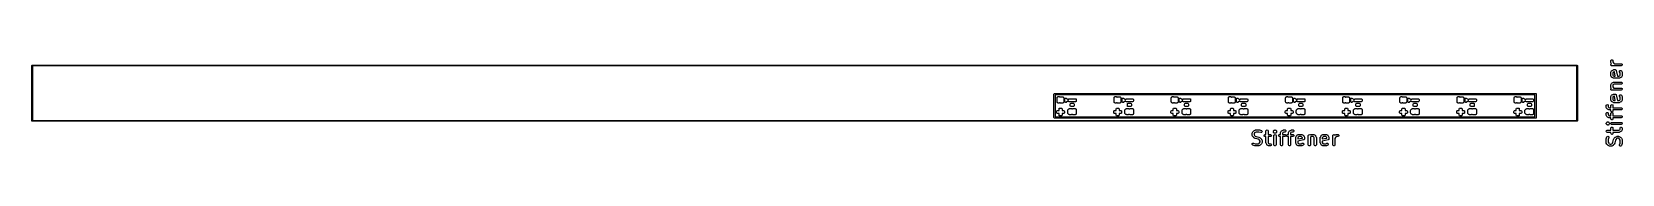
# Model space of a CAD drawing. Extents: x 71 to 186, y -19 to -13.
import ezdxf

# ---------------------------------------------------------------- set-up
doc = ezdxf.new("R2010")
doc.units = 0
doc.layers.add('BLACK', color=7, linetype='CONTINUOUS')

msp = doc.modelspace()

# ---------------------------------------------------------------- linework, layer by layer
at = {"layer": 'BLACK', "linetype": 'CONTINUOUS'}
for p, q in [((71.3818, -13.285), (71.3892, -13.2673)), ((71.3818, -17.285), (71.3818, -13.285)), ((71.3892, -13.2673), (71.4068, -13.26)), ((71.4068, -13.26), (182.597, -13.26)), ((71.4318, -13.31), (71.4318, -17.26)), ((182.572, -13.31), (71.4318, -13.31)), ((182.572, -17.26), (182.572, -13.31)), ((182.597, -13.26), (182.615, -13.2673)), ((182.615, -13.2673), (182.622, -13.285)), ((182.622, -13.285), (182.622, -17.285)), ((185.031, -12.9393), (185.035, -12.9136)), ((185.031, -13.0345), (185.031, -12.9393)), ((185.032, -13.0387), (185.031, -13.0345)), ((185.031, -13.0431), (185.032, -13.0387)), ((185.039, -13.0681), (185.031, -13.0431)), ((185.032, -13.212), (185.058, -13.1675)), ((185.041, -13.2625), (185.032, -13.212)), ((185.035, -12.9136), (185.068, -12.8743)), ((185.084, -13.158), (185.039, -13.0681)), ((185.039, -13.7629), (185.086, -13.6676)), ((185.08, -13.2955), (185.041, -13.2625)), ((185.058, -13.1675), (185.084, -13.158)), ((185.068, -12.8743), (185.119, -12.8654)), ((185.106, -13.3), (185.08, -13.2955)), ((185.086, -13.6676), (185.102, -13.6467)), ((185.102, -13.6467), (185.112, -13.6423)), ((185.773, -13.3), (185.106, -13.3)), ((185.112, -13.6423), (185.12, -13.6341)), ((185.119, -12.8654), (185.163, -12.8911)), ((185.12, -13.6341), (185.215, -13.5865)), ((185.163, -12.8911), (185.181, -12.9393)), ((185.181, -12.9393), (185.181, -13.0168)), ((185.181, -13.0168), (185.215, -13.0853)), ((185.267, -13.7286), (185.209, -13.7571)), ((185.215, -13.0853), (185.246, -13.1157)), ((185.215, -13.5865), (185.24, -13.5791)), ((185.24, -13.5791), (185.245, -13.5801)), ((185.245, -13.5801), (185.249, -13.5786)), ((185.246, -13.1157), (185.314, -13.15)), ((185.249, -13.5786), (185.344, -13.5786)), ((185.283, -13.7286), (185.267, -13.7286)), ((185.348, -14.0548), (185.283, -13.7286)), ((185.314, -13.15), (185.773, -13.15)), ((185.344, -13.5786), (185.37, -13.5831)), ((185.37, -13.5831), (185.379, -13.5911)), ((185.379, -13.5911), (185.391, -13.595)), ((185.391, -13.595), (185.398, -13.607)), ((185.398, -13.607), (185.409, -13.6161)), ((185.409, -13.6161), (185.411, -13.6283)), ((185.411, -13.6283), (185.418, -13.6389)), ((185.418, -13.6389), (185.501, -14.0548)), ((185.65, -13.7098), (185.662, -13.6599)), ((185.658, -13.7347), (185.65, -13.7098)), ((185.698, -13.8141), (185.658, -13.7347)), ((185.662, -13.6599), (185.704, -13.6293)), ((185.704, -13.6293), (185.755, -13.6324)), ((185.755, -13.6324), (185.792, -13.6676)), ((185.773, -13.15), (185.798, -13.1545)), ((185.821, -13.2825), (185.773, -13.3)), ((185.792, -13.6676), (185.84, -13.7629)), ((185.798, -13.1545), (185.838, -13.1875)), ((185.846, -13.238), (185.821, -13.2825)), ((185.838, -13.1875), (185.846, -13.238)), ((185.031, -13.7964), (185.035, -13.7708)), ((185.031, -13.9869), (185.031, -13.7964)), ((185.032, -13.9911), (185.031, -13.9869)), ((185.031, -13.9955), (185.032, -13.9911)), ((185.039, -14.0204), (185.031, -13.9955)), ((185.031, -14.7012), (185.035, -14.6755)), ((185.031, -14.844), (185.031, -14.7012)), ((185.032, -14.8483), (185.031, -14.844)), ((185.031, -14.8526), (185.032, -14.8483)), ((185.039, -14.8776), (185.031, -14.8526)), ((185.035, -13.7708), (185.038, -13.7673)), ((185.035, -14.6755), (185.038, -14.6721)), ((185.038, -13.7673), (185.039, -13.7629)), ((185.038, -14.6721), (185.039, -14.6676)), ((185.086, -14.1157), (185.039, -14.0204)), ((185.039, -14.6676), (185.086, -14.5724)), ((185.064, -14.9273), (185.039, -14.8776)), ((185.095, -14.1234), (185.086, -14.1157)), ((185.086, -14.5724), (185.102, -14.5515)), ((185.099, -14.1337), (185.095, -14.1234)), ((185.12, -14.1492), (185.099, -14.1337)), ((185.102, -14.5515), (185.112, -14.547)), ((185.112, -14.547), (185.12, -14.5389)), ((185.215, -14.1968), (185.12, -14.1492)), ((185.12, -14.5389), (185.215, -14.4912)), ((185.209, -13.7571), (185.181, -13.8141)), ((185.181, -13.8141), (185.181, -13.9692)), ((185.181, -13.9692), (185.209, -14.0262)), ((185.209, -14.6619), (185.181, -14.7189)), ((185.181, -14.7189), (185.181, -14.8263)), ((185.181, -14.8263), (185.215, -14.8949)), ((185.209, -14.0262), (185.267, -14.0548)), ((185.267, -14.6333), (185.209, -14.6619)), ((185.22, -14.1974), (185.215, -14.1968)), ((185.215, -14.4912), (185.24, -14.4838)), ((185.223, -14.2002), (185.22, -14.1974)), ((185.249, -14.2048), (185.223, -14.2002)), ((185.24, -14.4838), (185.245, -14.4849)), ((185.245, -14.4849), (185.249, -14.4833)), ((185.63, -14.2048), (185.249, -14.2048)), ((185.249, -14.4833), (185.773, -14.4833)), ((185.267, -14.0548), (185.348, -14.0548)), ((185.773, -14.6333), (185.267, -14.6333)), ((185.501, -14.0548), (185.612, -14.0548)), ((185.612, -14.0548), (185.669, -14.0262)), ((185.634, -14.2032), (185.63, -14.2048)), ((185.638, -14.2043), (185.634, -14.2032)), ((185.663, -14.1968), (185.638, -14.2043)), ((185.759, -14.1492), (185.663, -14.1968)), ((185.669, -14.0262), (185.698, -13.9692)), ((185.698, -13.9692), (185.698, -13.8141)), ((185.766, -14.1411), (185.759, -14.1492)), ((185.777, -14.1366), (185.766, -14.1411)), ((185.773, -14.4833), (185.798, -14.4879)), ((185.821, -14.6158), (185.773, -14.6333)), ((185.792, -14.1157), (185.777, -14.1366)), ((185.84, -14.0204), (185.792, -14.1157)), ((185.798, -14.4879), (185.838, -14.5208)), ((185.846, -14.5714), (185.821, -14.6158)), ((185.838, -14.5208), (185.846, -14.5714)), ((185.84, -13.7629), (185.847, -13.7879)), ((185.843, -14.0126), (185.84, -14.016)), ((185.84, -14.016), (185.84, -14.0204)), ((185.848, -13.9869), (185.843, -14.0126)), ((185.847, -13.7879), (185.846, -13.7922)), ((185.846, -13.7922), (185.848, -13.7964)), ((185.848, -13.7964), (185.848, -13.9869)), ((144.945, -15.345), (144.96, -15.3096)), ((144.945, -17.045), (144.945, -15.345)), ((144.96, -15.3096), (144.995, -15.295)), ((144.995, -15.295), (179.615, -15.295)), ((145.045, -15.395), (145.045, -16.995)), ((179.565, -15.395), (145.045, -15.395)), ((145.169, -15.619), (145.17, -15.609)), ((145.17, -15.6221), (145.169, -15.619)), ((145.169, -15.625), (145.17, -15.6221)), ((145.169, -15.895), (145.169, -15.625)), ((145.17, -15.8986), (145.169, -15.895)), ((145.169, -15.9024), (145.17, -15.8986)), ((145.17, -15.9104), (145.169, -15.9024)), ((145.17, -15.609), (145.174, -15.6029)), ((145.172, -15.9131), (145.17, -15.9104)), ((145.171, -15.916), (145.172, -15.9131)), ((145.173, -15.925), (145.171, -15.916)), ((145.173, -15.596), (145.176, -15.587)), ((145.174, -15.6029), (145.173, -15.596)), ((145.179, -15.9323), (145.173, -15.925)), ((145.176, -15.587), (145.18, -15.5826)), ((145.18, -15.9411), (145.179, -15.9323)), ((145.18, -15.5826), (145.181, -15.5769)), ((145.185, -15.9501), (145.18, -15.9411)), ((145.181, -15.5769), (145.186, -15.5679)), ((145.189, -15.9541), (145.185, -15.9501)), ((145.186, -15.5679), (145.19, -15.5639)), ((145.191, -15.96), (145.189, -15.9541)), ((145.19, -15.5639), (145.192, -15.558)), ((145.197, -15.967), (145.191, -15.96)), ((145.192, -15.558), (145.198, -15.551)), ((145.2, -15.9682), (145.197, -15.967)), ((145.198, -15.551), (145.205, -15.5479)), ((145.201, -15.9704), (145.2, -15.9682)), ((145.208, -15.9774), (145.201, -15.9704)), ((145.205, -15.5479), (145.208, -15.542)), ((145.208, -15.542), (145.216, -15.536)), ((145.216, -15.9807), (145.208, -15.9774)), ((145.216, -15.536), (145.223, -15.5343)), ((145.221, -15.9874), (145.216, -15.9807)), ((145.23, -15.9924), (145.221, -15.9874)), ((145.223, -15.5343), (145.228, -15.5292)), ((145.228, -15.5292), (145.237, -15.5252)), ((145.236, -15.9931), (145.23, -15.9924)), ((145.24, -15.9969), (145.236, -15.9931)), ((145.237, -15.5252), (145.24, -15.5251)), ((145.24, -15.5251), (145.242, -15.5231)), ((145.249, -15.9999), (145.24, -15.9969)), ((145.242, -15.5231), (145.251, -15.5201)), ((145.256, -15.9994), (145.249, -15.9999)), ((145.251, -15.5201), (145.258, -15.5206)), ((145.262, -16.0027), (145.256, -15.9994)), ((145.258, -15.5206), (145.264, -15.5173)), ((145.272, -16.0037), (145.262, -16.0027)), ((145.264, -15.5173), (145.274, -15.5163)), ((145.278, -16.0019), (145.272, -16.0037)), ((145.274, -15.5163), (145.28, -15.5181)), ((145.284, -16.0037), (145.278, -16.0019)), ((145.28, -15.5181), (145.286, -15.5163)), ((145.294, -16.0027), (145.284, -16.0037)), ((145.286, -15.5163), (145.296, -15.5173)), ((145.297, -16.0009), (145.294, -16.0027)), ((145.296, -15.5173), (145.302, -15.5206)), ((145.301, -16.0016), (145.297, -16.0009)), ((145.31, -15.9996), (145.301, -16.0016)), ((145.302, -15.5206), (145.309, -15.5201)), ((145.309, -15.5201), (145.318, -15.5231)), ((145.317, -15.9945), (145.31, -15.9996)), ((145.326, -15.9934), (145.317, -15.9945)), ((145.318, -15.5231), (145.322, -15.5269)), ((145.322, -15.5269), (145.328, -15.5276)), ((145.335, -15.9884), (145.326, -15.9934)), ((145.328, -15.5276), (145.337, -15.5326)), ((145.338, -15.9851), (145.335, -15.9884)), ((145.337, -15.5326), (145.342, -15.5393)), ((145.342, -15.984), (145.338, -15.9851)), ((145.342, -15.5393), (145.35, -15.5426)), ((145.35, -15.978), (145.342, -15.984)), ((145.35, -15.5426), (145.357, -15.5496)), ((145.353, -15.9721), (145.35, -15.978)), ((145.36, -15.969), (145.353, -15.9721)), ((145.357, -15.5496), (145.358, -15.5518)), ((145.358, -15.5518), (145.361, -15.553)), ((145.364, -15.9639), (145.36, -15.969)), ((145.361, -15.553), (145.367, -15.56)), ((145.37, -15.9694), (145.364, -15.9639)), ((145.367, -15.56), (145.368, -15.565)), ((145.368, -15.565), (145.37, -15.5636)), ((145.37, -15.5636), (145.372, -15.5626)), ((145.372, -15.9704), (145.37, -15.9694)), ((145.372, -15.5626), (145.373, -15.5604)), ((145.373, -15.9726), (145.372, -15.9704)), ((145.373, -15.5604), (145.38, -15.5544)), ((145.38, -15.9786), (145.373, -15.9726)), ((145.38, -15.5544), (145.386, -15.5525)), ((145.388, -15.9813), (145.38, -15.9786)), ((145.386, -15.5525), (145.39, -15.5476)), ((145.395, -15.9878), (145.388, -15.9813)), ((145.39, -15.5476), (145.399, -15.5425)), ((145.404, -15.9918), (145.395, -15.9878)), ((145.399, -15.5425), (145.405, -15.5419)), ((145.407, -15.9919), (145.404, -15.9918)), ((145.405, -15.5419), (145.409, -15.5381)), ((145.409, -15.9939), (145.407, -15.9919)), ((145.409, -15.5381), (145.418, -15.5351)), ((145.418, -15.9969), (145.409, -15.9939)), ((145.418, -15.5351), (145.425, -15.5356)), ((145.425, -15.9964), (145.418, -15.9969)), ((145.425, -15.5356), (145.431, -15.5323)), ((145.431, -15.9997), (145.425, -15.9964)), ((145.431, -15.5323), (145.441, -15.5313)), ((145.441, -16.0007), (145.431, -15.9997)), ((145.441, -15.5313), (145.444, -15.5322)), ((145.444, -15.9998), (145.441, -16.0007)), ((145.444, -15.5322), (145.447, -15.531)), ((145.447, -16.001), (145.444, -15.9998)), ((145.447, -15.531), (145.547, -15.531)), ((145.547, -16.001), (145.447, -16.001)), ((145.547, -15.531), (145.55, -15.5322)), ((145.551, -15.9994), (145.547, -16.001)), ((145.55, -15.5322), (145.553, -15.5313)), ((145.552, -15.9997), (145.551, -15.9994)), ((145.553, -15.9996), (145.552, -15.9997)), ((145.553, -15.5313), (145.563, -15.5323)), ((145.555, -16.0004), (145.553, -15.9996)), ((145.562, -15.9994), (145.555, -16.0004)), ((145.564, -15.9985), (145.562, -15.9994)), ((145.563, -15.5323), (145.569, -15.5356)), ((145.566, -15.9988), (145.564, -15.9985)), ((145.576, -15.9968), (145.566, -15.9988)), ((145.569, -15.5356), (145.576, -15.5351)), ((145.576, -15.5351), (145.585, -15.5381)), ((145.577, -15.9957), (145.576, -15.9968)), ((145.578, -15.9956), (145.577, -15.9957)), ((145.584, -15.9915), (145.578, -15.9956)), ((145.593, -15.9904), (145.584, -15.9915)), ((145.585, -15.5381), (145.589, -15.5419)), ((145.589, -15.5419), (145.595, -15.5426)), ((145.602, -15.9854), (145.593, -15.9904)), ((145.595, -15.5426), (145.604, -15.5476)), ((145.603, -15.9847), (145.602, -15.9854)), ((145.606, -15.9811), (145.603, -15.9844)), ((145.603, -15.9844), (145.603, -15.9847)), ((145.604, -15.5476), (145.608, -15.5525)), ((145.61, -15.98), (145.606, -15.9811)), ((145.608, -15.5525), (145.614, -15.5544)), ((145.612, -15.9786), (145.61, -15.98)), ((145.613, -15.9778), (145.612, -15.9786)), ((145.612, -15.9786), (145.612, -15.9786)), ((145.618, -15.974), (145.613, -15.9778)), ((145.614, -15.5544), (145.621, -15.5604)), ((145.619, -15.9729), (145.618, -15.974)), ((145.62, -15.9704), (145.619, -15.9726)), ((145.619, -15.9726), (145.619, -15.9729)), ((145.622, -15.9694), (145.62, -15.9704)), ((145.621, -15.5604), (145.622, -15.5626)), ((145.622, -15.5626), (145.624, -15.5636)), ((145.626, -15.9658), (145.622, -15.9694)), ((145.624, -15.5636), (145.631, -15.5706)), ((145.628, -15.965), (145.626, -15.9658)), ((145.634, -15.958), (145.628, -15.965)), ((145.631, -15.5706), (145.636, -15.5809)), ((145.635, -15.9523), (145.634, -15.958)), ((145.639, -15.9491), (145.635, -15.9523)), ((145.636, -15.5809), (145.644, -15.5886)), ((145.64, -15.9488), (145.639, -15.9491)), ((145.645, -15.9391), (145.64, -15.9481)), ((145.64, -15.9481), (145.64, -15.9488)), ((145.644, -15.5886), (145.648, -15.5976)), ((145.646, -15.9334), (145.645, -15.9391)), ((145.65, -15.929), (145.646, -15.9334)), ((145.648, -15.5976), (145.648, -15.6007)), ((145.648, -15.6007), (145.65, -15.603)), ((145.65, -15.603), (145.653, -15.612)), ((145.653, -15.92), (145.65, -15.929)), ((145.653, -15.612), (145.652, -15.6189)), ((145.652, -15.6189), (145.656, -15.625)), ((145.656, -15.907), (145.652, -15.9131)), ((145.652, -15.9131), (145.653, -15.92)), ((145.656, -15.625), (145.657, -15.635)), ((145.657, -15.635), (145.656, -15.6381)), ((145.656, -15.6381), (145.657, -15.641)), ((145.657, -15.891), (145.656, -15.8939)), ((145.656, -15.8939), (145.657, -15.897)), ((145.657, -15.897), (145.656, -15.907)), ((145.657, -15.641), (145.657, -15.891)), ((145.739, -15.69), (145.746, -15.6739)), ((145.739, -15.89), (145.739, -15.69)), ((145.746, -15.9061), (145.739, -15.89)), ((145.746, -15.6739), (145.749, -15.6567)), ((145.749, -15.9233), (145.746, -15.9061)), ((145.749, -15.6567), (145.754, -15.6533)), ((145.754, -15.9267), (145.749, -15.9233)), ((145.754, -15.6533), (145.757, -15.6476)), ((145.757, -15.9324), (145.754, -15.9267)), ((145.757, -15.6476), (145.773, -15.6409)), ((145.773, -15.9391), (145.757, -15.9324)), ((145.773, -15.6409), (145.787, -15.6312)), ((145.787, -15.9488), (145.773, -15.9391)), ((145.787, -15.6312), (145.793, -15.6324)), ((145.793, -15.9476), (145.787, -15.9488)), ((145.793, -15.6324), (145.799, -15.63)), ((145.799, -15.95), (145.793, -15.9476)), ((145.799, -15.63), (145.815, -15.6367)), ((145.815, -15.9433), (145.799, -15.95)), ((145.815, -15.6367), (145.832, -15.6401)), ((145.832, -15.9399), (145.815, -15.9433)), ((145.832, -15.6401), (145.982, -15.7401)), ((145.982, -15.8399), (145.832, -15.9399)), ((145.982, -15.7401), (145.988, -15.7486)), ((145.988, -15.8314), (145.982, -15.8399)), ((145.988, -15.74), (146.006, -15.6976)), ((145.988, -15.7486), (145.988, -15.74)), ((145.988, -15.84), (145.988, -15.8314)), ((146.006, -15.8824), (145.988, -15.84)), ((146.006, -15.6976), (146.048, -15.68)), ((146.048, -15.9), (146.006, -15.8824)), ((146.048, -15.68), (146.498, -15.68)), ((146.498, -15.9), (146.048, -15.9)), ((146.119, -16.06), (146.137, -16.0176)), ((146.137, -16.0176), (146.179, -16)), ((146.179, -16), (146.349, -16)), ((146.349, -16), (146.391, -16.0176)), ((146.391, -16.0176), (146.409, -16.06)), ((146.498, -15.68), (146.54, -15.6976)), ((146.54, -15.8824), (146.498, -15.9)), ((146.54, -15.6976), (146.558, -15.74)), ((146.558, -15.84), (146.54, -15.8824)), ((146.558, -15.74), (146.558, -15.84)), ((149.283, -15.619), (149.284, -15.609)), ((149.284, -15.6221), (149.283, -15.619)), ((149.283, -15.625), (149.284, -15.6221)), ((149.283, -15.895), (149.283, -15.625)), ((149.284, -15.8986), (149.283, -15.895)), ((149.283, -15.9024), (149.284, -15.8986)), ((149.284, -15.9104), (149.283, -15.9024)), ((149.284, -15.609), (149.287, -15.6029)), ((149.286, -15.9131), (149.284, -15.9104)), ((149.285, -15.916), (149.286, -15.9131)), ((149.287, -15.925), (149.285, -15.916)), ((149.287, -15.596), (149.29, -15.587)), ((149.287, -15.6029), (149.287, -15.596)), ((149.292, -15.9323), (149.287, -15.925)), ((149.29, -15.587), (149.294, -15.5826)), ((149.293, -15.9411), (149.292, -15.9323)), ((149.298, -15.9501), (149.293, -15.9411)), ((149.294, -15.5769), (149.299, -15.5679)), ((149.294, -15.5826), (149.294, -15.5769)), ((149.303, -15.9541), (149.298, -15.9501)), ((149.299, -15.5679), (149.304, -15.5639)), ((149.305, -15.96), (149.303, -15.9541)), ((149.304, -15.5639), (149.306, -15.558)), ((149.311, -15.967), (149.305, -15.96)), ((149.306, -15.558), (149.312, -15.551)), ((149.313, -15.9682), (149.311, -15.967)), ((149.312, -15.551), (149.318, -15.5479)), ((149.314, -15.9704), (149.313, -15.9682)), ((149.321, -15.9774), (149.314, -15.9704)), ((149.318, -15.5479), (149.322, -15.542)), ((149.329, -15.9807), (149.321, -15.9774)), ((149.322, -15.542), (149.33, -15.536)), ((149.335, -15.9874), (149.329, -15.9807)), ((149.33, -15.536), (149.336, -15.5343)), ((149.344, -15.9924), (149.335, -15.9874)), ((149.336, -15.5343), (149.341, -15.5292)), ((149.341, -15.5292), (149.35, -15.5252)), ((149.349, -15.9931), (149.344, -15.9924)), ((149.354, -15.9969), (149.349, -15.9931)), ((149.35, -15.5252), (149.353, -15.5251)), ((149.353, -15.5251), (149.356, -15.5231)), ((149.363, -15.9999), (149.354, -15.9969)), ((149.356, -15.5231), (149.365, -15.5201)), ((149.37, -15.9994), (149.363, -15.9999)), ((149.365, -15.5201), (149.372, -15.5206)), ((149.376, -16.0027), (149.37, -15.9994)), ((149.372, -15.5206), (149.378, -15.5173)), ((149.386, -16.0037), (149.376, -16.0027)), ((149.378, -15.5173), (149.388, -15.5163)), ((149.392, -16.0019), (149.386, -16.0037)), ((149.388, -15.5163), (149.394, -15.5181)), ((149.398, -16.0037), (149.392, -16.0019)), ((149.394, -15.5181), (149.4, -15.5163)), ((149.408, -16.0027), (149.398, -16.0037)), ((149.4, -15.5163), (149.41, -15.5173)), ((149.411, -16.0009), (149.408, -16.0027)), ((149.41, -15.5173), (149.416, -15.5206)), ((149.415, -16.0016), (149.411, -16.0009)), ((149.424, -15.9996), (149.415, -16.0016)), ((149.416, -15.5206), (149.423, -15.5201)), ((149.423, -15.5201), (149.432, -15.5231)), ((149.431, -15.9945), (149.424, -15.9996)), ((149.44, -15.9934), (149.431, -15.9945)), ((149.432, -15.5231), (149.436, -15.5269)), ((149.436, -15.5269), (149.442, -15.5276)), ((149.449, -15.9884), (149.44, -15.9934)), ((149.442, -15.5276), (149.451, -15.5326)), ((149.451, -15.9851), (149.449, -15.9884)), ((149.451, -15.5326), (149.456, -15.5393)), ((149.456, -15.984), (149.451, -15.9851)), ((149.456, -15.5393), (149.464, -15.5426)), ((149.464, -15.978), (149.456, -15.984)), ((149.464, -15.5426), (149.471, -15.5496)), ((149.467, -15.9721), (149.464, -15.978)), ((149.473, -15.969), (149.467, -15.9721)), ((149.471, -15.5496), (149.472, -15.5518)), ((149.472, -15.5518), (149.474, -15.553)), ((149.478, -15.9639), (149.473, -15.969)), ((149.474, -15.553), (149.48, -15.56)), ((149.483, -15.9694), (149.478, -15.9639)), ((149.48, -15.56), (149.482, -15.565)), ((149.482, -15.565), (149.483, -15.5636)), ((149.483, -15.5636), (149.486, -15.5626)), ((149.486, -15.9704), (149.483, -15.9694)), ((149.486, -15.5626), (149.487, -15.5604)), ((149.487, -15.9726), (149.486, -15.9704)), ((149.487, -15.5604), (149.494, -15.5544)), ((149.494, -15.9786), (149.487, -15.9726)), ((149.494, -15.5544), (149.5, -15.5525)), ((149.502, -15.9813), (149.494, -15.9786)), ((149.5, -15.5525), (149.504, -15.5476)), ((149.508, -15.9878), (149.502, -15.9813)), ((149.504, -15.5476), (149.513, -15.5425)), ((149.517, -15.9918), (149.508, -15.9878)), ((149.513, -15.5425), (149.518, -15.5419)), ((149.52, -15.9919), (149.517, -15.9918)), ((149.518, -15.5419), (149.523, -15.5381)), ((149.523, -15.9939), (149.52, -15.9919)), ((149.523, -15.5381), (149.532, -15.5351)), ((149.532, -15.9969), (149.523, -15.9939)), ((149.532, -15.5351), (149.539, -15.5356)), ((149.539, -15.9964), (149.532, -15.9969)), ((149.539, -15.5356), (149.545, -15.5323)), ((149.545, -15.9997), (149.539, -15.9964)), ((149.545, -15.5323), (149.555, -15.5313)), ((149.555, -16.0007), (149.545, -15.9997)), ((149.555, -15.5313), (149.558, -15.5322)), ((149.558, -15.9998), (149.555, -16.0007)), ((149.558, -15.5322), (149.561, -15.531)), ((149.561, -16.001), (149.558, -15.9998)), ((149.561, -15.531), (149.661, -15.531)), ((149.661, -16.001), (149.561, -16.001)), ((149.661, -15.531), (149.664, -15.5322)), ((149.665, -15.9994), (149.661, -16.001)), ((149.664, -15.5322), (149.667, -15.5313)), ((149.666, -15.9997), (149.665, -15.9994)), ((149.669, -16.0004), (149.666, -15.9996)), ((149.666, -15.9996), (149.666, -15.9997)), ((149.667, -15.5313), (149.677, -15.5323)), ((149.676, -15.9994), (149.669, -16.0004)), ((149.678, -15.9985), (149.676, -15.9994)), ((149.677, -15.5323), (149.683, -15.5356)), ((149.679, -15.9988), (149.678, -15.9985)), ((149.689, -15.9968), (149.679, -15.9988)), ((149.683, -15.5356), (149.69, -15.5351)), ((149.691, -15.9957), (149.689, -15.9968)), ((149.69, -15.5351), (149.699, -15.5381)), ((149.692, -15.9956), (149.691, -15.9957)), ((149.697, -15.9915), (149.692, -15.9956)), ((149.707, -15.9904), (149.697, -15.9915)), ((149.699, -15.5381), (149.703, -15.5419)), ((149.703, -15.5419), (149.709, -15.5426)), ((149.716, -15.9854), (149.707, -15.9904)), ((149.709, -15.5426), (149.718, -15.5476)), ((149.717, -15.9844), (149.716, -15.9847)), ((149.716, -15.9847), (149.716, -15.9854)), ((149.719, -15.9811), (149.717, -15.9844)), ((149.718, -15.5476), (149.722, -15.5525)), ((149.724, -15.98), (149.719, -15.9811)), ((149.722, -15.5525), (149.728, -15.5544)), ((149.725, -15.9786), (149.724, -15.98)), ((149.726, -15.9786), (149.725, -15.9786)), ((149.727, -15.9778), (149.726, -15.9786)), ((149.732, -15.974), (149.727, -15.9778)), ((149.728, -15.5544), (149.735, -15.5604)), ((149.733, -15.9726), (149.732, -15.9729)), ((149.732, -15.9729), (149.732, -15.974)), ((149.734, -15.9704), (149.733, -15.9726)), ((149.736, -15.9694), (149.734, -15.9704)), ((149.735, -15.5604), (149.736, -15.5626)), ((149.736, -15.5626), (149.738, -15.5636)), ((149.74, -15.9658), (149.736, -15.9694)), ((149.738, -15.5636), (149.745, -15.5706)), ((149.741, -15.965), (149.74, -15.9658)), ((149.747, -15.958), (149.741, -15.965)), ((149.745, -15.5706), (149.749, -15.5809)), ((149.749, -15.9523), (149.747, -15.958)), ((149.749, -15.5809), (149.757, -15.5886)), ((149.753, -15.9491), (149.749, -15.9523)), ((149.754, -15.9481), (149.753, -15.9488)), ((149.753, -15.9488), (149.753, -15.9491)), ((149.759, -15.9391), (149.754, -15.9481)), ((149.757, -15.5886), (149.761, -15.5976)), ((149.76, -15.9334), (149.759, -15.9391)), ((149.764, -15.929), (149.76, -15.9334)), ((149.761, -15.5976), (149.762, -15.6007)), ((149.762, -15.6007), (149.764, -15.603)), ((149.764, -15.603), (149.767, -15.612)), ((149.767, -15.92), (149.764, -15.929)), ((149.767, -15.612), (149.766, -15.6189)), ((149.766, -15.6189), (149.769, -15.625)), ((149.769, -15.907), (149.766, -15.9131)), ((149.766, -15.9131), (149.767, -15.92)), ((149.769, -15.625), (149.77, -15.635)), ((149.77, -15.635), (149.769, -15.6381)), ((149.769, -15.6381), (149.771, -15.641)), ((149.771, -15.891), (149.769, -15.8939)), ((149.769, -15.8939), (149.77, -15.897)), ((149.77, -15.897), (149.769, -15.907)), ((149.771, -15.641), (149.771, -15.891)), ((149.853, -15.69), (149.859, -15.6739)), ((149.853, -15.89), (149.853, -15.69)), ((149.859, -15.9061), (149.853, -15.89)), ((149.859, -15.6739), (149.863, -15.6567)), ((149.863, -15.9233), (149.859, -15.9061)), ((149.863, -15.6567), (149.868, -15.6533)), ((149.868, -15.9267), (149.863, -15.9233)), ((149.868, -15.6533), (149.87, -15.6476)), ((149.87, -15.9324), (149.868, -15.9267)), ((149.87, -15.6476), (149.886, -15.6409)), ((149.886, -15.9391), (149.87, -15.9324)), ((149.886, -15.6409), (149.901, -15.6312)), ((149.901, -15.9488), (149.886, -15.9391)), ((149.901, -15.6312), (149.907, -15.6324)), ((149.907, -15.9476), (149.901, -15.9488)), ((149.907, -15.6324), (149.913, -15.63)), ((149.913, -15.95), (149.907, -15.9476)), ((149.913, -15.63), (149.929, -15.6367)), ((149.929, -15.9433), (149.913, -15.95)), ((149.929, -15.6367), (149.946, -15.6401)), ((149.946, -15.9399), (149.929, -15.9433)), ((149.946, -15.6401), (150.096, -15.7401)), ((150.096, -15.8399), (149.946, -15.9399)), ((150.096, -15.7401), (150.102, -15.7486)), ((150.102, -15.8314), (150.096, -15.8399)), ((150.102, -15.74), (150.119, -15.6976)), ((150.102, -15.7486), (150.102, -15.74)), ((150.102, -15.84), (150.102, -15.8314)), ((150.119, -15.8824), (150.102, -15.84)), ((150.119, -15.6976), (150.162, -15.68)), ((150.162, -15.9), (150.119, -15.8824)), ((150.162, -15.68), (150.612, -15.68)), ((150.612, -15.9), (150.162, -15.9)), ((150.233, -16.06), (150.25, -16.0176)), ((150.25, -16.0176), (150.293, -16)), ((150.293, -16), (150.463, -16)), ((150.463, -16), (150.505, -16.0176)), ((150.505, -16.0176), (150.523, -16.06)), ((150.612, -15.68), (150.654, -15.6976)), ((150.654, -15.8824), (150.612, -15.9)), ((150.654, -15.6976), (150.672, -15.74)), ((150.672, -15.84), (150.654, -15.8824)), ((150.672, -15.74), (150.672, -15.84)), ((153.396, -15.625), (153.398, -15.6221)), ((153.396, -15.895), (153.396, -15.625)), ((153.398, -15.8986), (153.396, -15.895)), ((153.397, -15.619), (153.398, -15.609)), ((153.398, -15.6221), (153.397, -15.619)), ((153.397, -15.9024), (153.398, -15.8986)), ((153.398, -15.9104), (153.397, -15.9024)), ((153.398, -15.609), (153.401, -15.6029)), ((153.399, -15.9131), (153.398, -15.9104)), ((153.399, -15.916), (153.399, -15.9131)), ((153.401, -15.925), (153.399, -15.916)), ((153.4, -15.596), (153.403, -15.587)), ((153.401, -15.6029), (153.4, -15.596)), ((153.406, -15.9323), (153.401, -15.925)), ((153.403, -15.587), (153.407, -15.5826)), ((153.407, -15.9411), (153.406, -15.9323)), ((153.407, -15.5826), (153.408, -15.5769)), ((153.412, -15.9501), (153.407, -15.9411)), ((153.408, -15.5769), (153.413, -15.5679)), ((153.417, -15.9541), (153.412, -15.9501)), ((153.413, -15.5679), (153.418, -15.5639)), ((153.419, -15.96), (153.417, -15.9541)), ((153.418, -15.5639), (153.42, -15.558)), ((153.425, -15.967), (153.419, -15.96)), ((153.42, -15.558), (153.426, -15.551)), ((153.427, -15.9682), (153.425, -15.967)), ((153.426, -15.551), (153.432, -15.5479)), ((153.428, -15.9704), (153.427, -15.9682)), ((153.435, -15.9774), (153.428, -15.9704)), ((153.432, -15.5479), (153.435, -15.542)), ((153.435, -15.542), (153.443, -15.536)), ((153.443, -15.9807), (153.435, -15.9774)), ((153.443, -15.536), (153.45, -15.5343)), ((153.448, -15.9874), (153.443, -15.9807)), ((153.457, -15.9924), (153.448, -15.9874)), ((153.45, -15.5343), (153.455, -15.5292)), ((153.455, -15.5292), (153.464, -15.5252)), ((153.463, -15.9931), (153.457, -15.9924)), ((153.467, -15.9969), (153.463, -15.9931)), ((153.464, -15.5252), (153.467, -15.5251)), ((153.467, -15.5251), (153.469, -15.5231)), ((153.476, -15.9999), (153.467, -15.9969)), ((153.469, -15.5231), (153.478, -15.5201)), ((153.483, -15.9994), (153.476, -15.9999)), ((153.478, -15.5201), (153.485, -15.5206)), ((153.489, -16.0027), (153.483, -15.9994)), ((153.485, -15.5206), (153.491, -15.5173)), ((153.499, -16.0037), (153.489, -16.0027)), ((153.491, -15.5173), (153.501, -15.5163)), ((153.505, -16.0019), (153.499, -16.0037)), ((153.501, -15.5163), (153.507, -15.5181)), ((153.511, -16.0037), (153.505, -16.0019)), ((153.507, -15.5181), (153.513, -15.5163)), ((153.521, -16.0027), (153.511, -16.0037)), ((153.513, -15.5163), (153.523, -15.5173)), ((153.525, -16.0009), (153.521, -16.0027)), ((153.523, -15.5173), (153.529, -15.5206)), ((153.528, -16.0016), (153.525, -16.0009)), ((153.537, -15.9996), (153.528, -16.0016)), ((153.529, -15.5206), (153.536, -15.5201)), ((153.536, -15.5201), (153.545, -15.5231)), ((153.545, -15.9945), (153.537, -15.9996)), ((153.545, -15.5231), (153.55, -15.5269)), ((153.553, -15.9934), (153.545, -15.9945)), ((153.55, -15.5269), (153.555, -15.5276)), ((153.562, -15.9884), (153.553, -15.9934)), ((153.555, -15.5276), (153.564, -15.5326)), ((153.565, -15.9851), (153.562, -15.9884)), ((153.564, -15.5326), (153.57, -15.5393)), ((153.569, -15.984), (153.565, -15.9851)), ((153.577, -15.978), (153.569, -15.984)), ((153.57, -15.5393), (153.578, -15.5426)), ((153.581, -15.9721), (153.577, -15.978)), ((153.578, -15.5426), (153.585, -15.5496)), ((153.587, -15.969), (153.581, -15.9721)), ((153.585, -15.5496), (153.586, -15.5518)), ((153.586, -15.5518), (153.588, -15.553)), ((153.591, -15.9639), (153.587, -15.969)), ((153.588, -15.553), (153.594, -15.56)), ((153.597, -15.9694), (153.591, -15.9639)), ((153.594, -15.56), (153.596, -15.565)), ((153.596, -15.565), (153.597, -15.5636)), ((153.597, -15.5636), (153.599, -15.5626)), ((153.599, -15.9704), (153.597, -15.9694)), ((153.599, -15.5626), (153.6, -15.5604)), ((153.6, -15.9726), (153.599, -15.9704)), ((153.6, -15.5604), (153.607, -15.5544)), ((153.607, -15.9786), (153.6, -15.9726)), ((153.607, -15.5544), (153.613, -15.5525)), ((153.616, -15.9813), (153.607, -15.9786)), ((153.613, -15.5525), (153.617, -15.5476)), ((153.622, -15.9878), (153.616, -15.9813)), ((153.617, -15.5476), (153.626, -15.5425)), ((153.631, -15.9918), (153.622, -15.9878)), ((153.626, -15.5425), (153.632, -15.5419)), ((153.634, -15.9919), (153.631, -15.9918)), ((153.632, -15.5419), (153.636, -15.5381)), ((153.636, -15.9939), (153.634, -15.9919)), ((153.636, -15.5381), (153.645, -15.5351)), ((153.645, -15.9969), (153.636, -15.9939)), ((153.645, -15.5351), (153.652, -15.5356)), ((153.652, -15.9964), (153.645, -15.9969)), ((153.652, -15.5356), (153.658, -15.5323)), ((153.658, -15.9997), (153.652, -15.9964)), ((153.658, -15.5323), (153.668, -15.5313)), ((153.668, -16.0007), (153.658, -15.9997)), ((153.668, -15.5313), (153.671, -15.5322)), ((153.671, -15.9998), (153.668, -16.0007)), ((153.671, -15.5322), (153.674, -15.531)), ((153.674, -16.001), (153.671, -15.9998)), ((153.674, -15.531), (153.774, -15.531)), ((153.774, -16.001), (153.674, -16.001)), ((153.774, -15.531), (153.777, -15.5322)), ((153.778, -15.9994), (153.774, -16.001)), ((153.777, -15.5322), (153.78, -15.5313)), ((153.779, -15.9997), (153.778, -15.9994)), ((153.78, -15.9996), (153.779, -15.9997)), ((153.78, -15.5313), (153.79, -15.5323)), ((153.783, -16.0004), (153.78, -15.9996)), ((153.79, -15.9994), (153.783, -16.0004)), ((153.79, -15.5323), (153.796, -15.5356)), ((153.791, -15.9985), (153.79, -15.9994)), ((153.793, -15.9988), (153.791, -15.9985)), ((153.803, -15.9968), (153.793, -15.9988)), ((153.796, -15.5356), (153.803, -15.5351)), ((153.803, -15.5351), (153.812, -15.5381)), ((153.805, -15.9957), (153.803, -15.9968)), ((153.811, -15.9915), (153.805, -15.9956)), ((153.805, -15.9956), (153.805, -15.9957)), ((153.82, -15.9904), (153.811, -15.9915)), ((153.812, -15.5381), (153.817, -15.5419)), ((153.817, -15.5419), (153.822, -15.5426)), ((153.829, -15.9854), (153.82, -15.9904)), ((153.822, -15.5426), (153.831, -15.5476)), ((153.83, -15.9847), (153.829, -15.9854)), ((153.833, -15.9811), (153.83, -15.9844)), ((153.83, -15.9844), (153.83, -15.9847)), ((153.831, -15.5476), (153.835, -15.5525)), ((153.837, -15.98), (153.833, -15.9811)), ((153.835, -15.5525), (153.841, -15.5544)), ((153.839, -15.9786), (153.837, -15.98)), ((153.84, -15.9778), (153.839, -15.9786)), ((153.839, -15.9786), (153.839, -15.9786)), ((153.845, -15.974), (153.84, -15.9778)), ((153.841, -15.5544), (153.848, -15.5604)), ((153.846, -15.9729), (153.845, -15.974)), ((153.847, -15.9704), (153.846, -15.9726)), ((153.846, -15.9726), (153.846, -15.9729)), ((153.85, -15.9694), (153.847, -15.9704)), ((153.848, -15.5604), (153.849, -15.5626)), ((153.849, -15.5626), (153.852, -15.5636)), ((153.853, -15.9658), (153.85, -15.9694)), ((153.852, -15.5636), (153.859, -15.5706)), ((153.855, -15.965), (153.853, -15.9658)), ((153.861, -15.958), (153.855, -15.965)), ((153.859, -15.5706), (153.863, -15.5809)), ((153.863, -15.9523), (153.861, -15.958)), ((153.863, -15.5809), (153.871, -15.5886)), ((153.867, -15.9491), (153.863, -15.9523)), ((153.868, -15.9481), (153.867, -15.9488)), ((153.867, -15.9488), (153.867, -15.9491)), ((153.873, -15.9391), (153.868, -15.9481)), ((153.871, -15.5886), (153.875, -15.5976)), ((153.877, -15.929), (153.873, -15.9334)), ((153.873, -15.9334), (153.873, -15.9391)), ((153.875, -15.5976), (153.875, -15.6007)), ((153.875, -15.6007), (153.877, -15.603)), ((153.877, -15.603), (153.88, -15.612)), ((153.88, -15.92), (153.877, -15.929)), ((153.88, -15.612), (153.88, -15.6189)), ((153.88, -15.6189), (153.883, -15.625)), ((153.883, -15.907), (153.88, -15.9131)), ((153.88, -15.9131), (153.88, -15.92)), ((153.883, -15.625), (153.884, -15.635)), ((153.884, -15.635), (153.883, -15.6381)), ((153.883, -15.6381), (153.884, -15.641)), ((153.884, -15.891), (153.883, -15.8939)), ((153.883, -15.8939), (153.884, -15.897)), ((153.884, -15.897), (153.883, -15.907)), ((153.884, -15.641), (153.884, -15.891)), ((153.966, -15.69), (153.973, -15.6739)), ((153.966, -15.89), (153.966, -15.69)), ((153.973, -15.9061), (153.966, -15.89)), ((153.973, -15.6739), (153.976, -15.6567)), ((153.976, -15.9233), (153.973, -15.9061)), ((153.976, -15.6567), (153.982, -15.6533)), ((153.982, -15.9267), (153.976, -15.9233)), ((153.982, -15.6533), (153.984, -15.6476)), ((153.984, -15.9324), (153.982, -15.9267)), ((153.984, -15.6476), (154, -15.6409)), ((154, -15.9391), (153.984, -15.9324)), ((154, -15.6409), (154.015, -15.6312)), ((154.015, -15.9488), (154, -15.9391)), ((154.015, -15.6312), (154.021, -15.6324)), ((154.021, -15.9476), (154.015, -15.9488)), ((154.021, -15.6324), (154.026, -15.63)), ((154.026, -15.95), (154.021, -15.9476)), ((154.026, -15.63), (154.042, -15.6367)), ((154.042, -15.9433), (154.026, -15.95)), ((154.042, -15.6367), (154.06, -15.6401)), ((154.06, -15.9399), (154.042, -15.9433)), ((154.06, -15.6401), (154.21, -15.7401)), ((154.21, -15.8399), (154.06, -15.9399)), ((154.21, -15.7401), (154.215, -15.7486)), ((154.215, -15.8314), (154.21, -15.8399)), ((154.215, -15.74), (154.233, -15.6976)), ((154.215, -15.7486), (154.215, -15.74)), ((154.215, -15.84), (154.215, -15.8314)), ((154.233, -15.8824), (154.215, -15.84)), ((154.233, -15.6976), (154.275, -15.68)), ((154.275, -15.9), (154.233, -15.8824)), ((154.275, -15.68), (154.725, -15.68)), ((154.725, -15.9), (154.275, -15.9)), ((154.346, -16.06), (154.364, -16.0176)), ((154.364, -16.0176), (154.406, -16)), ((154.406, -16), (154.576, -16)), ((154.576, -16), (154.619, -16.0176)), ((154.619, -16.0176), (154.636, -16.06)), ((154.725, -15.68), (154.768, -15.6976)), ((154.768, -15.8824), (154.725, -15.9)), ((154.768, -15.6976), (154.785, -15.74)), ((154.785, -15.84), (154.768, -15.8824)), ((154.785, -15.74), (154.785, -15.84)), ((157.51, -15.619), (157.511, -15.609)), ((157.511, -15.6221), (157.51, -15.619)), ((157.51, -15.625), (157.511, -15.6221)), ((157.51, -15.895), (157.51, -15.625)), ((157.512, -15.8986), (157.51, -15.895)), ((157.51, -15.9024), (157.512, -15.8986)), ((157.511, -15.9104), (157.51, -15.9024)), ((157.511, -15.609), (157.515, -15.6029)), ((157.513, -15.9131), (157.511, -15.9104)), ((157.512, -15.916), (157.513, -15.9131)), ((157.514, -15.925), (157.512, -15.916)), ((157.514, -15.596), (157.517, -15.587)), ((157.515, -15.6029), (157.514, -15.596)), ((157.52, -15.9323), (157.514, -15.925)), ((157.517, -15.587), (157.521, -15.5826)), ((157.521, -15.9411), (157.52, -15.9323)), ((157.521, -15.5826), (157.522, -15.5769)), ((157.526, -15.9501), (157.521, -15.9411)), ((157.522, -15.5769), (157.527, -15.5679)), ((157.53, -15.9541), (157.526, -15.9501)), ((157.527, -15.5679), (157.531, -15.5639)), ((157.532, -15.96), (157.53, -15.9541)), ((157.531, -15.5639), (157.533, -15.558)), ((157.538, -15.967), (157.532, -15.96)), ((157.533, -15.558), (157.539, -15.551)), ((157.541, -15.9682), (157.538, -15.967)), ((157.539, -15.551), (157.546, -15.5479)), ((157.542, -15.9704), (157.541, -15.9682)), ((157.549, -15.9774), (157.542, -15.9704)), ((157.546, -15.5479), (157.549, -15.542)), ((157.549, -15.542), (157.557, -15.536)), ((157.557, -15.9807), (157.549, -15.9774)), ((157.557, -15.536), (157.564, -15.5343)), ((157.562, -15.9874), (157.557, -15.9807)), ((157.571, -15.9924), (157.562, -15.9874)), ((157.564, -15.5343), (157.569, -15.5292)), ((157.569, -15.5292), (157.578, -15.5252)), ((157.577, -15.9931), (157.571, -15.9924)), ((157.581, -15.9969), (157.577, -15.9931)), ((157.578, -15.5252), (157.581, -15.5251)), ((157.581, -15.5251), (157.583, -15.5231)), ((157.59, -15.9999), (157.581, -15.9969)), ((157.583, -15.5231), (157.592, -15.5201)), ((157.597, -15.9994), (157.59, -15.9999)), ((157.592, -15.5201), (157.599, -15.5206)), ((157.603, -16.0027), (157.597, -15.9994)), ((157.599, -15.5206), (157.605, -15.5173)), ((157.613, -16.0037), (157.603, -16.0027)), ((157.605, -15.5173), (157.615, -15.5163)), ((157.619, -16.0019), (157.613, -16.0037)), ((157.615, -15.5163), (157.621, -15.5181)), ((157.625, -16.0037), (157.619, -16.0019)), ((157.621, -15.5181), (157.627, -15.5163)), ((157.635, -16.0027), (157.625, -16.0037)), ((157.627, -15.5163), (157.637, -15.5173)), ((157.638, -16.0009), (157.635, -16.0027)), ((157.637, -15.5173), (157.643, -15.5206)), ((157.642, -16.0016), (157.638, -16.0009)), ((157.651, -15.9996), (157.642, -16.0016)), ((157.643, -15.5206), (157.65, -15.5201)), ((157.65, -15.5201), (157.659, -15.5231)), ((157.658, -15.9945), (157.651, -15.9996)), ((157.667, -15.9934), (157.658, -15.9945)), ((157.659, -15.5231), (157.663, -15.5269)), ((157.663, -15.5269), (157.669, -15.5276)), ((157.676, -15.9884), (157.667, -15.9934)), ((157.669, -15.5276), (157.678, -15.5326)), ((157.679, -15.9851), (157.676, -15.9884)), ((157.678, -15.5326), (157.683, -15.5393)), ((157.683, -15.984), (157.679, -15.9851)), ((157.683, -15.5393), (157.691, -15.5426)), ((157.691, -15.978), (157.683, -15.984)), ((157.691, -15.5426), (157.698, -15.5496)), ((157.694, -15.9721), (157.691, -15.978)), ((157.701, -15.969), (157.694, -15.9721)), ((157.698, -15.5496), (157.699, -15.5518)), ((157.699, -15.5518), (157.702, -15.553)), ((157.705, -15.9639), (157.701, -15.969)), ((157.702, -15.553), (157.708, -15.56)), ((157.711, -15.9694), (157.705, -15.9639)), ((157.708, -15.56), (157.709, -15.565)), ((157.709, -15.565), (157.711, -15.5636)), ((157.711, -15.5636), (157.713, -15.5626)), ((157.713, -15.9704), (157.711, -15.9694)), ((157.713, -15.5626), (157.714, -15.5604)), ((157.714, -15.9726), (157.713, -15.9704)), ((157.714, -15.5604), (157.721, -15.5544)), ((157.721, -15.9786), (157.714, -15.9726)), ((157.721, -15.5544), (157.727, -15.5525)), ((157.729, -15.9813), (157.721, -15.9786)), ((157.727, -15.5525), (157.731, -15.5476)), ((157.736, -15.9878), (157.729, -15.9813)), ((157.731, -15.5476), (157.74, -15.5425)), ((157.745, -15.9918), (157.736, -15.9878)), ((157.74, -15.5425), (157.746, -15.5419)), ((157.748, -15.9919), (157.745, -15.9918)), ((157.746, -15.5419), (157.75, -15.5381)), ((157.75, -15.9939), (157.748, -15.9919)), ((157.75, -15.5381), (157.759, -15.5351)), ((157.759, -15.9969), (157.75, -15.9939)), ((157.759, -15.5351), (157.766, -15.5356)), ((157.766, -15.9964), (157.759, -15.9969)), ((157.766, -15.5356), (157.772, -15.5323)), ((157.772, -15.9997), (157.766, -15.9964)), ((157.772, -15.5323), (157.782, -15.5313)), ((157.782, -16.0007), (157.772, -15.9997)), ((157.782, -15.5313), (157.785, -15.5322)), ((157.785, -15.9998), (157.782, -16.0007)), ((157.785, -15.5322), (157.788, -15.531)), ((157.788, -16.001), (157.785, -15.9998)), ((157.788, -15.531), (157.888, -15.531)), ((157.888, -16.001), (157.788, -16.001)), ((157.888, -15.531), (157.891, -15.5322)), ((157.892, -15.9994), (157.888, -16.001)), ((157.891, -15.5322), (157.894, -15.5313)), ((157.893, -15.9997), (157.892, -15.9994)), ((157.894, -15.9996), (157.893, -15.9997)), ((157.894, -15.5313), (157.904, -15.5323)), ((157.896, -16.0004), (157.894, -15.9996)), ((157.903, -15.9994), (157.896, -16.0004)), ((157.905, -15.9985), (157.903, -15.9994)), ((157.904, -15.5323), (157.91, -15.5356)), ((157.907, -15.9988), (157.905, -15.9985)), ((157.917, -15.9968), (157.907, -15.9988)), ((157.91, -15.5356), (157.917, -15.5351)), ((157.917, -15.5351), (157.926, -15.5381)), ((157.918, -15.9957), (157.917, -15.9968)), ((157.919, -15.9956), (157.918, -15.9957)), ((157.925, -15.9915), (157.919, -15.9956)), ((157.934, -15.9904), (157.925, -15.9915)), ((157.926, -15.5381), (157.93, -15.5419)), ((157.93, -15.5419), (157.936, -15.5426)), ((157.943, -15.9854), (157.934, -15.9904)), ((157.936, -15.5426), (157.945, -15.5476)), ((157.944, -15.9847), (157.943, -15.9854)), ((157.947, -15.9811), (157.944, -15.9844)), ((157.944, -15.9844), (157.944, -15.9847)), ((157.945, -15.5476), (157.949, -15.5525)), ((157.951, -15.98), (157.947, -15.9811)), ((157.949, -15.5525), (157.955, -15.5544)), ((157.953, -15.9786), (157.951, -15.98)), ((157.954, -15.9778), (157.953, -15.9786)), ((157.953, -15.9786), (157.953, -15.9786)), ((157.959, -15.974), (157.954, -15.9778)), ((157.955, -15.5544), (157.962, -15.5604)), ((157.96, -15.9729), (157.959, -15.974)), ((157.961, -15.9704), (157.96, -15.9726)), ((157.96, -15.9726), (157.96, -15.9729)), ((157.963, -15.9694), (157.961, -15.9704)), ((157.962, -15.5604), (157.963, -15.5626)), ((157.963, -15.5626), (157.965, -15.5636)), ((157.967, -15.9658), (157.963, -15.9694)), ((157.965, -15.5636), (157.972, -15.5706)), ((157.969, -15.965), (157.967, -15.9658)), ((157.975, -15.958), (157.969, -15.965)), ((157.972, -15.5706), (157.977, -15.5809)), ((157.976, -15.9523), (157.975, -15.958)), ((157.98, -15.9491), (157.976, -15.9523)), ((157.977, -15.5809), (157.985, -15.5886)), ((157.981, -15.9488), (157.98, -15.9491)), ((157.986, -15.9391), (157.981, -15.9481)), ((157.981, -15.9481), (157.981, -15.9488)), ((157.985, -15.5886), (157.989, -15.5976)), ((157.987, -15.9334), (157.986, -15.9391)), ((157.991, -15.929), (157.987, -15.9334)), ((157.989, -15.5976), (157.989, -15.6007)), ((157.989, -15.6007), (157.991, -15.603)), ((157.991, -15.603), (157.994, -15.612)), ((157.994, -15.92), (157.991, -15.929)), ((157.994, -15.612), (157.993, -15.6189)), ((157.993, -15.6189), (157.997, -15.625)), ((157.997, -15.907), (157.993, -15.9131)), ((157.993, -15.9131), (157.994, -15.92)), ((157.997, -15.625), (157.998, -15.635)), ((157.998, -15.635), (157.997, -15.6381)), ((157.997, -15.6381), (157.998, -15.641)), ((157.998, -15.891), (157.997, -15.8939)), ((157.997, -15.8939), (157.998, -15.897)), ((157.998, -15.897), (157.997, -15.907)), ((157.998, -15.641), (157.998, -15.891)), ((158.08, -15.69), (158.087, -15.6739)), ((158.08, -15.89), (158.08, -15.69)), ((158.087, -15.9061), (158.08, -15.89)), ((158.087, -15.6739), (158.09, -15.6567)), ((158.09, -15.9233), (158.087, -15.9061)), ((158.09, -15.6567), (158.095, -15.6533)), ((158.095, -15.9267), (158.09, -15.9233)), ((158.095, -15.6533), (158.098, -15.6476)), ((158.098, -15.9324), (158.095, -15.9267)), ((158.098, -15.6476), (158.114, -15.6409)), ((158.114, -15.9391), (158.098, -15.9324)), ((158.114, -15.6409), (158.128, -15.6312)), ((158.128, -15.9488), (158.114, -15.9391)), ((158.128, -15.6312), (158.134, -15.6324)), ((158.134, -15.9476), (158.128, -15.9488)), ((158.134, -15.6324), (158.14, -15.63)), ((158.14, -15.95), (158.134, -15.9476)), ((158.14, -15.63), (158.156, -15.6367)), ((158.156, -15.9433), (158.14, -15.95)), ((158.156, -15.6367), (158.173, -15.6401)), ((158.173, -15.9399), (158.156, -15.9433)), ((158.173, -15.6401), (158.323, -15.7401)), ((158.323, -15.8399), (158.173, -15.9399)), ((158.323, -15.7401), (158.329, -15.7486)), ((158.329, -15.8314), (158.323, -15.8399)), ((158.329, -15.74), (158.347, -15.6976)), ((158.329, -15.7486), (158.329, -15.74)), ((158.329, -15.84), (158.329, -15.8314)), ((158.347, -15.8824), (158.329, -15.84)), ((158.347, -15.6976), (158.389, -15.68)), ((158.389, -15.9), (158.347, -15.8824)), ((158.389, -15.68), (158.839, -15.68)), ((158.839, -15.9), (158.389, -15.9)), ((158.46, -16.06), (158.478, -16.0176)), ((158.478, -16.0176), (158.52, -16)), ((158.52, -16), (158.69, -16)), ((158.69, -16), (158.732, -16.0176)), ((158.732, -16.0176), (158.75, -16.06)), ((158.839, -15.68), (158.881, -15.6976)), ((158.881, -15.8824), (158.839, -15.9)), ((158.881, -15.6976), (158.899, -15.74)), ((158.899, -15.84), (158.881, -15.8824)), ((158.899, -15.74), (158.899, -15.84)), ((161.624, -15.619), (161.625, -15.609)), ((161.625, -15.6221), (161.624, -15.619)), ((161.624, -15.625), (161.625, -15.6221)), ((161.624, -15.895), (161.624, -15.625)), ((161.625, -15.8986), (161.624, -15.895)), ((161.624, -15.9024), (161.625, -15.8986)), ((161.625, -15.9104), (161.624, -15.9024)), ((161.625, -15.609), (161.628, -15.6029)), ((161.627, -15.9131), (161.625, -15.9104)), ((161.626, -15.916), (161.627, -15.9131)), ((161.628, -15.925), (161.626, -15.916)), ((161.628, -15.596), (161.631, -15.587)), ((161.628, -15.6029), (161.628, -15.596)), ((161.633, -15.9323), (161.628, -15.925)), ((161.631, -15.587), (161.635, -15.5826)), ((161.634, -15.9411), (161.633, -15.9323)), ((161.639, -15.9501), (161.634, -15.9411)), ((161.635, -15.5769), (161.64, -15.5679)), ((161.635, -15.5826), (161.635, -15.5769)), ((161.644, -15.9541), (161.639, -15.9501)), ((161.64, -15.5679), (161.645, -15.5639)), ((161.646, -15.96), (161.644, -15.9541)), ((161.645, -15.5639), (161.647, -15.558)), ((161.652, -15.967), (161.646, -15.96)), ((161.647, -15.558), (161.653, -15.551)), ((161.654, -15.9682), (161.652, -15.967)), ((161.653, -15.551), (161.659, -15.5479)), ((161.655, -15.9704), (161.654, -15.9682)), ((161.662, -15.9774), (161.655, -15.9704)), ((161.659, -15.5479), (161.663, -15.542)), ((161.67, -15.9807), (161.662, -15.9774)), ((161.663, -15.542), (161.671, -15.536)), ((161.676, -15.9874), (161.67, -15.9807)), ((161.671, -15.536), (161.677, -15.5343)), ((161.685, -15.9924), (161.676, -15.9874)), ((161.677, -15.5343), (161.682, -15.5292)), ((161.682, -15.5292), (161.691, -15.5252)), ((161.69, -15.9931), (161.685, -15.9924)), ((161.695, -15.9969), (161.69, -15.9931)), ((161.691, -15.5252), (161.694, -15.5251)), ((161.694, -15.5251), (161.697, -15.5231)), ((161.704, -15.9999), (161.695, -15.9969)), ((161.697, -15.5231), (161.706, -15.5201)), ((161.711, -15.9994), (161.704, -15.9999)), ((161.706, -15.5201), (161.713, -15.5206)), ((161.717, -16.0027), (161.711, -15.9994)), ((161.713, -15.5206), (161.719, -15.5173)), ((161.727, -16.0037), (161.717, -16.0027)), ((161.719, -15.5173), (161.729, -15.5163)), ((161.733, -16.0019), (161.727, -16.0037)), ((161.729, -15.5163), (161.735, -15.5181)), ((161.739, -16.0037), (161.733, -16.0019)), ((161.735, -15.5181), (161.741, -15.5163)), ((161.749, -16.0027), (161.739, -16.0037)), ((161.741, -15.5163), (161.751, -15.5173)), ((161.752, -16.0009), (161.749, -16.0027)), ((161.751, -15.5173), (161.757, -15.5206)), ((161.756, -16.0016), (161.752, -16.0009)), ((161.765, -15.9996), (161.756, -16.0016)), ((161.757, -15.5206), (161.764, -15.5201)), ((161.764, -15.5201), (161.773, -15.5231)), ((161.772, -15.9945), (161.765, -15.9996)), ((161.781, -15.9934), (161.772, -15.9945)), ((161.773, -15.5231), (161.777, -15.5269)), ((161.777, -15.5269), (161.783, -15.5276)), ((161.79, -15.9884), (161.781, -15.9934)), ((161.783, -15.5276), (161.792, -15.5326)), ((161.792, -15.9851), (161.79, -15.9884)), ((161.792, -15.5326), (161.797, -15.5393)), ((161.797, -15.984), (161.792, -15.9851)), ((161.797, -15.5393), (161.805, -15.5426)), ((161.805, -15.978), (161.797, -15.984)), ((161.805, -15.5426), (161.812, -15.5496)), ((161.808, -15.9721), (161.805, -15.978)), ((161.814, -15.969), (161.808, -15.9721)), ((161.812, -15.5496), (161.813, -15.5518)), ((161.813, -15.5518), (161.815, -15.553)), ((161.819, -15.9639), (161.814, -15.969)), ((161.815, -15.553), (161.821, -15.56)), ((161.824, -15.9694), (161.819, -15.9639)), ((161.821, -15.56), (161.823, -15.565)), ((161.823, -15.565), (161.824, -15.5636)), ((161.824, -15.5636), (161.827, -15.5626)), ((161.827, -15.9704), (161.824, -15.9694)), ((161.827, -15.5626), (161.828, -15.5604)), ((161.828, -15.9726), (161.827, -15.9704)), ((161.828, -15.5604), (161.835, -15.5544)), ((161.835, -15.9786), (161.828, -15.9726)), ((161.835, -15.5544), (161.841, -15.5525)), ((161.843, -15.9813), (161.835, -15.9786)), ((161.841, -15.5525), (161.845, -15.5476)), ((161.849, -15.9878), (161.843, -15.9813)), ((161.845, -15.5476), (161.854, -15.5425)), ((161.858, -15.9918), (161.849, -15.9878)), ((161.854, -15.5425), (161.859, -15.5419)), ((161.861, -15.9919), (161.858, -15.9918)), ((161.859, -15.5419), (161.864, -15.5381)), ((161.864, -15.9939), (161.861, -15.9919)), ((161.864, -15.5381), (161.873, -15.5351)), ((161.873, -15.9969), (161.864, -15.9939)), ((161.873, -15.5351), (161.88, -15.5356)), ((161.88, -15.9964), (161.873, -15.9969)), ((161.88, -15.5356), (161.886, -15.5323)), ((161.886, -15.9997), (161.88, -15.9964)), ((161.886, -15.5323), (161.896, -15.5313)), ((161.896, -16.0007), (161.886, -15.9997)), ((161.896, -15.5313), (161.899, -15.5322)), ((161.899, -15.9998), (161.896, -16.0007)), ((161.899, -15.5322), (161.902, -15.531)), ((161.902, -16.001), (161.899, -15.9998)), ((161.902, -15.531), (162.002, -15.531)), ((162.002, -16.001), (161.902, -16.001)), ((162.002, -15.531), (162.005, -15.5322)), ((162.006, -15.9994), (162.002, -16.001)), ((162.005, -15.5322), (162.008, -15.5313)), ((162.007, -15.9997), (162.006, -15.9994)), ((162.01, -16.0004), (162.007, -15.9996)), ((162.007, -15.9996), (162.007, -15.9997)), ((162.008, -15.5313), (162.018, -15.5323)), ((162.017, -15.9994), (162.01, -16.0004)), ((162.019, -15.9985), (162.017, -15.9994)), ((162.018, -15.5323), (162.024, -15.5356)), ((162.02, -15.9988), (162.019, -15.9985)), ((162.03, -15.9968), (162.02, -15.9988)), ((162.024, -15.5356), (162.031, -15.5351)), ((162.032, -15.9957), (162.03, -15.9968)), ((162.031, -15.5351), (162.04, -15.5381)), ((162.033, -15.9956), (162.032, -15.9957)), ((162.038, -15.9915), (162.033, -15.9956)), ((162.048, -15.9904), (162.038, -15.9915)), ((162.04, -15.5381), (162.044, -15.5419)), ((162.044, -15.5419), (162.05, -15.5426)), ((162.057, -15.9854), (162.048, -15.9904)), ((162.05, -15.5426), (162.059, -15.5476)), ((162.058, -15.9844), (162.057, -15.9847)), ((162.057, -15.9847), (162.057, -15.9854)), ((162.06, -15.9811), (162.058, -15.9844)), ((162.059, -15.5476), (162.063, -15.5525)), ((162.065, -15.98), (162.06, -15.9811)), ((162.063, -15.5525), (162.069, -15.5544)), ((162.067, -15.9786), (162.065, -15.98)), ((162.068, -15.9778), (162.067, -15.9786)), ((162.067, -15.9786), (162.067, -15.9786)), ((162.073, -15.974), (162.068, -15.9778)), ((162.069, -15.5544), (162.076, -15.5604)), ((162.074, -15.9726), (162.073, -15.9729)), ((162.073, -15.9729), (162.073, -15.974)), ((162.075, -15.9704), (162.074, -15.9726)), ((162.077, -15.9694), (162.075, -15.9704)), ((162.076, -15.5604), (162.077, -15.5626)), ((162.077, -15.5626), (162.079, -15.5636)), ((162.081, -15.9658), (162.077, -15.9694)), ((162.079, -15.5636), (162.086, -15.5706)), ((162.082, -15.965), (162.081, -15.9658)), ((162.088, -15.958), (162.082, -15.965)), ((162.086, -15.5706), (162.09, -15.5809)), ((162.09, -15.9523), (162.088, -15.958)), ((162.09, -15.5809), (162.099, -15.5886)), ((162.094, -15.9491), (162.09, -15.9523)), ((162.095, -15.9481), (162.094, -15.9488)), ((162.094, -15.9488), (162.094, -15.9491)), ((162.1, -15.9391), (162.095, -15.9481)), ((162.099, -15.5886), (162.102, -15.5976)), ((162.101, -15.9334), (162.1, -15.9391)), ((162.105, -15.929), (162.101, -15.9334)), ((162.102, -15.5976), (162.103, -15.6007)), ((162.103, -15.6007), (162.105, -15.603)), ((162.105, -15.603), (162.108, -15.612)), ((162.108, -15.92), (162.105, -15.929)), ((162.108, -15.612), (162.107, -15.6189)), ((162.107, -15.6189), (162.11, -15.625)), ((162.11, -15.907), (162.107, -15.9131)), ((162.107, -15.9131), (162.108, -15.92)), ((162.11, -15.625), (162.111, -15.635)), ((162.111, -15.635), (162.11, -15.6381)), ((162.11, -15.6381), (162.112, -15.641)), ((162.112, -15.891), (162.11, -15.8939)), ((162.11, -15.8939), (162.111, -15.897)), ((162.111, -15.897), (162.11, -15.907)), ((162.112, -15.641), (162.112, -15.891)), ((162.194, -15.69), (162.2, -15.6739)), ((162.194, -15.89), (162.194, -15.69)), ((162.2, -15.9061), (162.194, -15.89)), ((162.2, -15.6739), (162.204, -15.6567)), ((162.204, -15.9233), (162.2, -15.9061)), ((162.204, -15.6567), (162.209, -15.6533)), ((162.209, -15.9267), (162.204, -15.9233)), ((162.209, -15.6533), (162.211, -15.6476)), ((162.211, -15.9324), (162.209, -15.9267)), ((162.211, -15.6476), (162.227, -15.6409)), ((162.227, -15.9391), (162.211, -15.9324)), ((162.227, -15.6409), (162.242, -15.6312)), ((162.242, -15.9488), (162.227, -15.9391)), ((162.242, -15.6312), (162.248, -15.6324)), ((162.248, -15.9476), (162.242, -15.9488)), ((162.248, -15.6324), (162.254, -15.63)), ((162.254, -15.95), (162.248, -15.9476)), ((162.254, -15.63), (162.27, -15.6367)), ((162.27, -15.9433), (162.254, -15.95)), ((162.27, -15.6367), (162.287, -15.6401)), ((162.287, -15.9399), (162.27, -15.9433)), ((162.287, -15.6401), (162.437, -15.7401)), ((162.437, -15.8399), (162.287, -15.9399)), ((162.437, -15.7401), (162.443, -15.7486)), ((162.443, -15.8314), (162.437, -15.8399)), ((162.443, -15.74), (162.46, -15.6976)), ((162.443, -15.7486), (162.443, -15.74)), ((162.443, -15.84), (162.443, -15.8314)), ((162.46, -15.8824), (162.443, -15.84)), ((162.46, -15.6976), (162.503, -15.68)), ((162.503, -15.9), (162.46, -15.8824)), ((162.503, -15.68), (162.953, -15.68)), ((162.953, -15.9), (162.503, -15.9)), ((162.574, -16.06), (162.591, -16.0176)), ((162.591, -16.0176), (162.634, -16)), ((162.634, -16), (162.804, -16)), ((162.804, -16), (162.846, -16.0176)), ((162.846, -16.0176), (162.864, -16.06)), ((162.953, -15.68), (162.995, -15.6976)), ((162.995, -15.8824), (162.953, -15.9)), ((162.995, -15.6976), (163.013, -15.74)), ((163.013, -15.84), (162.995, -15.8824)), ((163.013, -15.74), (163.013, -15.84)), ((165.737, -15.625), (165.739, -15.6221)), ((165.737, -15.895), (165.737, -15.625)), ((165.739, -15.8986), (165.737, -15.895)), ((165.738, -15.619), (165.739, -15.609)), ((165.739, -15.6221), (165.738, -15.619)), ((165.738, -15.9024), (165.739, -15.8986)), ((165.739, -15.9104), (165.738, -15.9024)), ((165.739, -15.609), (165.742, -15.6029)), ((165.74, -15.9131), (165.739, -15.9104)), ((165.74, -15.916), (165.74, -15.9131)), ((165.742, -15.925), (165.74, -15.916)), ((165.741, -15.596), (165.744, -15.587)), ((165.742, -15.6029), (165.741, -15.596)), ((165.747, -15.9323), (165.742, -15.925)), ((165.744, -15.587), (165.748, -15.5826)), ((165.748, -15.9411), (165.747, -15.9323)), ((165.748, -15.5826), (165.749, -15.5769)), ((165.753, -15.9501), (165.748, -15.9411)), ((165.749, -15.5769), (165.754, -15.5679)), ((165.758, -15.9541), (165.753, -15.9501)), ((165.754, -15.5679), (165.759, -15.5639)), ((165.76, -15.96), (165.758, -15.9541)), ((165.759, -15.5639), (165.761, -15.558)), ((165.766, -15.967), (165.76, -15.96)), ((165.761, -15.558), (165.767, -15.551)), ((165.768, -15.9682), (165.766, -15.967)), ((165.767, -15.551), (165.773, -15.5479)), ((165.769, -15.9704), (165.768, -15.9682)), ((165.776, -15.9774), (165.769, -15.9704)), ((165.773, -15.5479), (165.776, -15.542)), ((165.776, -15.542), (165.784, -15.536)), ((165.784, -15.9807), (165.776, -15.9774)), ((165.784, -15.536), (165.791, -15.5343)), ((165.789, -15.9874), (165.784, -15.9807)), ((165.798, -15.9924), (165.789, -15.9874)), ((165.791, -15.5343), (165.796, -15.5292)), ((165.796, -15.5292), (165.805, -15.5252)), ((165.804, -15.9931), (165.798, -15.9924)), ((165.808, -15.9969), (165.804, -15.9931)), ((165.805, -15.5252), (165.808, -15.5251)), ((165.808, -15.5251), (165.81, -15.5231)), ((165.817, -15.9999), (165.808, -15.9969)), ((165.81, -15.5231), (165.819, -15.5201)), ((165.824, -15.9994), (165.817, -15.9999)), ((165.819, -15.5201), (165.826, -15.5206)), ((165.83, -16.0027), (165.824, -15.9994)), ((165.826, -15.5206), (165.832, -15.5173)), ((165.84, -16.0037), (165.83, -16.0027)), ((165.832, -15.5173), (165.842, -15.5163)), ((165.846, -16.0019), (165.84, -16.0037)), ((165.842, -15.5163), (165.848, -15.5181)), ((165.852, -16.0037), (165.846, -16.0019)), ((165.848, -15.5181), (165.854, -15.5163)), ((165.862, -16.0027), (165.852, -16.0037)), ((165.854, -15.5163), (165.864, -15.5173)), ((165.866, -16.0009), (165.862, -16.0027)), ((165.864, -15.5173), (165.87, -15.5206)), ((165.869, -16.0016), (165.866, -16.0009)), ((165.878, -15.9996), (165.869, -16.0016)), ((165.87, -15.5206), (165.877, -15.5201)), ((165.877, -15.5201), (165.886, -15.5231)), ((165.886, -15.9945), (165.878, -15.9996)), ((165.886, -15.5231), (165.891, -15.5269)), ((165.894, -15.9934), (165.886, -15.9945)), ((165.891, -15.5269), (165.896, -15.5276)), ((165.903, -15.9884), (165.894, -15.9934)), ((165.896, -15.5276), (165.905, -15.5326)), ((165.906, -15.9851), (165.903, -15.9884)), ((165.905, -15.5326), (165.911, -15.5393)), ((165.91, -15.984), (165.906, -15.9851)), ((165.918, -15.978), (165.91, -15.984)), ((165.911, -15.5393), (165.919, -15.5426)), ((165.922, -15.9721), (165.918, -15.978)), ((165.919, -15.5426), (165.926, -15.5496)), ((165.928, -15.969), (165.922, -15.9721)), ((165.926, -15.5496), (165.927, -15.5518)), ((165.927, -15.5518), (165.929, -15.553)), ((165.932, -15.9639), (165.928, -15.969)), ((165.929, -15.553), (165.935, -15.56)), ((165.938, -15.9694), (165.932, -15.9639)), ((165.935, -15.56), (165.937, -15.565)), ((165.937, -15.565), (165.938, -15.5636)), ((165.938, -15.5636), (165.94, -15.5626)), ((165.94, -15.9704), (165.938, -15.9694)), ((165.94, -15.5626), (165.941, -15.5604)), ((165.941, -15.9726), (165.94, -15.9704)), ((165.941, -15.5604), (165.948, -15.5544)), ((165.948, -15.9786), (165.941, -15.9726)), ((165.948, -15.5544), (165.954, -15.5525)), ((165.957, -15.9813), (165.948, -15.9786)), ((165.954, -15.5525), (165.958, -15.5476)), ((165.963, -15.9878), (165.957, -15.9813)), ((165.958, -15.5476), (165.967, -15.5425)), ((165.972, -15.9918), (165.963, -15.9878)), ((165.967, -15.5425), (165.973, -15.5419)), ((165.975, -15.9919), (165.972, -15.9918)), ((165.973, -15.5419), (165.977, -15.5381)), ((165.977, -15.9939), (165.975, -15.9919)), ((165.977, -15.5381), (165.986, -15.5351)), ((165.986, -15.9969), (165.977, -15.9939)), ((165.986, -15.5351), (165.993, -15.5356)), ((165.993, -15.9964), (165.986, -15.9969)), ((165.993, -15.5356), (165.999, -15.5323)), ((165.999, -15.9997), (165.993, -15.9964)), ((165.999, -15.5323), (166.009, -15.5313)), ((166.009, -16.0007), (165.999, -15.9997)), ((166.009, -15.5313), (166.012, -15.5322)), ((166.012, -15.9998), (166.009, -16.0007)), ((166.012, -15.5322), (166.015, -15.531)), ((166.015, -16.001), (166.012, -15.9998)), ((166.015, -15.531), (166.115, -15.531)), ((166.115, -16.001), (166.015, -16.001)), ((166.115, -15.531), (166.118, -15.5322)), ((166.119, -15.9994), (166.115, -16.001)), ((166.118, -15.5322), (166.121, -15.5313)), ((166.12, -15.9997), (166.119, -15.9994)), ((166.121, -15.9996), (166.12, -15.9997)), ((166.121, -15.5313), (166.131, -15.5323)), ((166.124, -16.0004), (166.121, -15.9996)), ((166.131, -15.9994), (166.124, -16.0004)), ((166.131, -15.5323), (166.137, -15.5356)), ((166.132, -15.9985), (166.131, -15.9994)), ((166.134, -15.9988), (166.132, -15.9985)), ((166.144, -15.9968), (166.134, -15.9988)), ((166.137, -15.5356), (166.144, -15.5351)), ((166.144, -15.5351), (166.153, -15.5381)), ((166.146, -15.9957), (166.144, -15.9968)), ((166.152, -15.9915), (166.146, -15.9956)), ((166.146, -15.9956), (166.146, -15.9957)), ((166.161, -15.9904), (166.152, -15.9915)), ((166.153, -15.5381), (166.158, -15.5419)), ((166.158, -15.5419), (166.163, -15.5426)), ((166.17, -15.9854), (166.161, -15.9904)), ((166.163, -15.5426), (166.172, -15.5476)), ((166.171, -15.9847), (166.17, -15.9854)), ((166.174, -15.9811), (166.171, -15.9844)), ((166.171, -15.9844), (166.171, -15.9847)), ((166.172, -15.5476), (166.176, -15.5525)), ((166.178, -15.98), (166.174, -15.9811)), ((166.176, -15.5525), (166.182, -15.5544)), ((166.18, -15.9786), (166.178, -15.98)), ((166.181, -15.9778), (166.18, -15.9786)), ((166.18, -15.9786), (166.18, -15.9786)), ((166.186, -15.974), (166.181, -15.9778)), ((166.182, -15.5544), (166.189, -15.5604)), ((166.187, -15.9729), (166.186, -15.974)), ((166.189, -15.9704), (166.187, -15.9726)), ((166.187, -15.9726), (166.187, -15.9729)), ((166.189, -15.5604), (166.19, -15.5626)), ((166.191, -15.9694), (166.189, -15.9704)), ((166.19, -15.5626), (166.193, -15.5636)), ((166.194, -15.9658), (166.191, -15.9694)), ((166.193, -15.5636), (166.2, -15.5706)), ((166.196, -15.965), (166.194, -15.9658)), ((166.202, -15.958), (166.196, -15.965)), ((166.2, -15.5706), (166.204, -15.5809)), ((166.204, -15.9523), (166.202, -15.958)), ((166.204, -15.5809), (166.212, -15.5886)), ((166.208, -15.9491), (166.204, -15.9523)), ((166.209, -15.9481), (166.208, -15.9488)), ((166.208, -15.9488), (166.208, -15.9491)), ((166.214, -15.9391), (166.209, -15.9481)), ((166.212, -15.5886), (166.216, -15.5976)), ((166.218, -15.929), (166.214, -15.9334)), ((166.214, -15.9334), (166.214, -15.9391)), ((166.216, -15.5976), (166.216, -15.6007)), ((166.216, -15.6007), (166.218, -15.603)), ((166.218, -15.603), (166.221, -15.612)), ((166.221, -15.92), (166.218, -15.929)), ((166.221, -15.612), (166.221, -15.6189)), ((166.221, -15.6189), (166.224, -15.625)), ((166.224, -15.907), (166.221, -15.9131)), ((166.221, -15.9131), (166.221, -15.92)), ((166.224, -15.625), (166.225, -15.635)), ((166.225, -15.635), (166.224, -15.6381)), ((166.224, -15.6381), (166.225, -15.641)), ((166.225, -15.891), (166.224, -15.8939)), ((166.224, -15.8939), (166.225, -15.897)), ((166.225, -15.897), (166.224, -15.907)), ((166.225, -15.641), (166.225, -15.891)), ((166.307, -15.69), (166.314, -15.6739)), ((166.307, -15.89), (166.307, -15.69)), ((166.314, -15.9061), (166.307, -15.89)), ((166.314, -15.6739), (166.317, -15.6567)), ((166.317, -15.9233), (166.314, -15.9061)), ((166.317, -15.6567), (166.323, -15.6533)), ((166.323, -15.9267), (166.317, -15.9233)), ((166.323, -15.6533), (166.325, -15.6476)), ((166.325, -15.9324), (166.323, -15.9267)), ((166.325, -15.6476), (166.341, -15.6409)), ((166.341, -15.9391), (166.325, -15.9324)), ((166.341, -15.6409), (166.356, -15.6312)), ((166.356, -15.9488), (166.341, -15.9391)), ((166.356, -15.6312), (166.362, -15.6324)), ((166.362, -15.9476), (166.356, -15.9488)), ((166.362, -15.6324), (166.367, -15.63)), ((166.367, -15.95), (166.362, -15.9476)), ((166.367, -15.63), (166.383, -15.6367)), ((166.383, -15.9433), (166.367, -15.95)), ((166.383, -15.6367), (166.401, -15.6401)), ((166.401, -15.9399), (166.383, -15.9433)), ((166.401, -15.6401), (166.551, -15.7401)), ((166.551, -15.8399), (166.401, -15.9399)), ((166.551, -15.7401), (166.556, -15.7486)), ((166.556, -15.8314), (166.551, -15.8399)), ((166.556, -15.74), (166.574, -15.6976)), ((166.556, -15.7486), (166.556, -15.74)), ((166.556, -15.84), (166.556, -15.8314)), ((166.574, -15.8824), (166.556, -15.84)), ((166.574, -15.6976), (166.616, -15.68)), ((166.616, -15.9), (166.574, -15.8824)), ((166.616, -15.68), (167.066, -15.68)), ((167.066, -15.9), (166.616, -15.9)), ((166.687, -16.06), (166.705, -16.0176)), ((166.705, -16.0176), (166.747, -16)), ((166.747, -16), (166.917, -16)), ((166.917, -16), (166.96, -16.0176)), ((166.96, -16.0176), (166.977, -16.06)), ((167.066, -15.68), (167.109, -15.6976)), ((167.109, -15.8824), (167.066, -15.9)), ((167.109, -15.6976), (167.126, -15.74)), ((167.126, -15.84), (167.109, -15.8824)), ((167.126, -15.74), (167.126, -15.84)), ((169.851, -15.619), (169.852, -15.609)), ((169.852, -15.6221), (169.851, -15.619)), ((169.851, -15.625), (169.852, -15.6221)), ((169.851, -15.895), (169.851, -15.625)), ((169.853, -15.8986), (169.851, -15.895)), ((169.851, -15.9024), (169.853, -15.8986)), ((169.852, -15.9104), (169.851, -15.9024)), ((169.852, -15.609), (169.856, -15.6029)), ((169.854, -15.9131), (169.852, -15.9104)), ((169.853, -15.916), (169.854, -15.9131)), ((169.855, -15.925), (169.853, -15.916)), ((169.855, -15.596), (169.858, -15.587)), ((169.856, -15.6029), (169.855, -15.596)), ((169.861, -15.9323), (169.855, -15.925)), ((169.858, -15.587), (169.862, -15.5826)), ((169.862, -15.9411), (169.861, -15.9323)), ((169.862, -15.5826), (169.863, -15.5769)), ((169.867, -15.9501), (169.862, -15.9411)), ((169.863, -15.5769), (169.868, -15.5679)), ((169.871, -15.9541), (169.867, -15.9501)), ((169.868, -15.5679), (169.873, -15.5639)), ((169.873, -15.96), (169.871, -15.9541)), ((169.873, -15.5639), (169.874, -15.558)), ((169.879, -15.967), (169.873, -15.96)), ((169.874, -15.558), (169.88, -15.551)), ((169.882, -15.9682), (169.879, -15.967)), ((169.88, -15.551), (169.887, -15.5479)), ((169.883, -15.9704), (169.882, -15.9682)), ((169.89, -15.9774), (169.883, -15.9704)), ((169.887, -15.5479), (169.89, -15.542)), ((169.89, -15.542), (169.898, -15.536)), ((169.898, -15.9807), (169.89, -15.9774)), ((169.898, -15.536), (169.905, -15.5343)), ((169.903, -15.9874), (169.898, -15.9807)), ((169.912, -15.9924), (169.903, -15.9874)), ((169.905, -15.5343), (169.91, -15.5292)), ((169.91, -15.5292), (169.919, -15.5252)), ((169.918, -15.9931), (169.912, -15.9924)), ((169.922, -15.9969), (169.918, -15.9931)), ((169.919, -15.5252), (169.922, -15.5251)), ((169.922, -15.5251), (169.924, -15.5231)), ((169.931, -15.9999), (169.922, -15.9969)), ((169.924, -15.5231), (169.933, -15.5201)), ((169.938, -15.9994), (169.931, -15.9999)), ((169.933, -15.5201), (169.94, -15.5206)), ((169.944, -16.0027), (169.938, -15.9994)), ((169.94, -15.5206), (169.946, -15.5173)), ((169.954, -16.0037), (169.944, -16.0027)), ((169.946, -15.5173), (169.956, -15.5163)), ((169.96, -16.0019), (169.954, -16.0037)), ((169.956, -15.5163), (169.962, -15.5181)), ((169.966, -16.0037), (169.96, -16.0019)), ((169.962, -15.5181), (169.968, -15.5163)), ((169.976, -16.0027), (169.966, -16.0037)), ((169.968, -15.5163), (169.978, -15.5173)), ((169.979, -16.0009), (169.976, -16.0027)), ((169.978, -15.5173), (169.984, -15.5206)), ((169.983, -16.0016), (169.979, -16.0009)), ((169.992, -15.9996), (169.983, -16.0016)), ((169.984, -15.5206), (169.991, -15.5201)), ((169.991, -15.5201), (170, -15.5231)), ((169.999, -15.9945), (169.992, -15.9996)), ((170.008, -15.9934), (169.999, -15.9945)), ((170, -15.5231), (170.004, -15.5269)), ((170.004, -15.5269), (170.01, -15.5276)), ((170.017, -15.9884), (170.008, -15.9934)), ((170.01, -15.5276), (170.019, -15.5326)), ((170.02, -15.9851), (170.017, -15.9884)), ((170.019, -15.5326), (170.024, -15.5393)), ((170.024, -15.984), (170.02, -15.9851)), ((170.024, -15.5393), (170.032, -15.5426)), ((170.032, -15.978), (170.024, -15.984)), ((170.032, -15.5426), (170.039, -15.5496)), ((170.035, -15.9721), (170.032, -15.978)), ((170.042, -15.969), (170.035, -15.9721)), ((170.039, -15.5496), (170.04, -15.5518)), ((170.04, -15.5518), (170.043, -15.553)), ((170.046, -15.9639), (170.042, -15.969)), ((170.043, -15.553), (170.049, -15.56)), ((170.052, -15.9694), (170.046, -15.9639)), ((170.049, -15.56), (170.05, -15.565)), ((170.05, -15.565), (170.052, -15.5636)), ((170.052, -15.5636), (170.054, -15.5626)), ((170.054, -15.9704), (170.052, -15.9694)), ((170.054, -15.5626), (170.055, -15.5604)), ((170.055, -15.9726), (170.054, -15.9704)), ((170.055, -15.5604), (170.062, -15.5544)), ((170.062, -15.9786), (170.055, -15.9726)), ((170.062, -15.5544), (170.068, -15.5525)), ((170.07, -15.9813), (170.062, -15.9786)), ((170.068, -15.5525), (170.072, -15.5476)), ((170.077, -15.9878), (170.07, -15.9813)), ((170.072, -15.5476), (170.081, -15.5425)), ((170.086, -15.9918), (170.077, -15.9878)), ((170.081, -15.5425), (170.087, -15.5419)), ((170.089, -15.9919), (170.086, -15.9918)), ((170.087, -15.5419), (170.091, -15.5381)), ((170.091, -15.9939), (170.089, -15.9919)), ((170.091, -15.5381), (170.1, -15.5351)), ((170.1, -15.9969), (170.091, -15.9939)), ((170.1, -15.5351), (170.107, -15.5356)), ((170.107, -15.9964), (170.1, -15.9969)), ((170.107, -15.5356), (170.113, -15.5323)), ((170.113, -15.9997), (170.107, -15.9964)), ((170.113, -15.5323), (170.123, -15.5313)), ((170.123, -16.0007), (170.113, -15.9997)), ((170.123, -15.5313), (170.126, -15.5322)), ((170.126, -15.9998), (170.123, -16.0007)), ((170.126, -15.5322), (170.129, -15.531)), ((170.129, -16.001), (170.126, -15.9998)), ((170.129, -15.531), (170.229, -15.531)), ((170.229, -16.001), (170.129, -16.001)), ((170.229, -15.531), (170.232, -15.5322)), ((170.233, -15.9994), (170.229, -16.001)), ((170.232, -15.5322), (170.235, -15.5313)), ((170.234, -15.9997), (170.233, -15.9994)), ((170.235, -15.9996), (170.234, -15.9997)), ((170.235, -15.5313), (170.245, -15.5323)), ((170.237, -16.0004), (170.235, -15.9996)), ((170.244, -15.9994), (170.237, -16.0004)), ((170.246, -15.9985), (170.244, -15.9994)), ((170.245, -15.5323), (170.251, -15.5356)), ((170.248, -15.9988), (170.246, -15.9985)), ((170.258, -15.9968), (170.248, -15.9988)), ((170.251, -15.5356), (170.258, -15.5351)), ((170.258, -15.5351), (170.267, -15.5381)), ((170.259, -15.9957), (170.258, -15.9968)), ((170.26, -15.9956), (170.259, -15.9957)), ((170.266, -15.9915), (170.26, -15.9956)), ((170.275, -15.9904), (170.266, -15.9915)), ((170.267, -15.5381), (170.271, -15.5419)), ((170.271, -15.5419), (170.277, -15.5426)), ((170.284, -15.9854), (170.275, -15.9904)), ((170.277, -15.5426), (170.286, -15.5476)), ((170.285, -15.9847), (170.284, -15.9854)), ((170.288, -15.9811), (170.285, -15.9844)), ((170.285, -15.9844), (170.285, -15.9847)), ((170.286, -15.5476), (170.29, -15.5525)), ((170.292, -15.98), (170.288, -15.9811)), ((170.29, -15.5525), (170.296, -15.5544)), ((170.294, -15.9786), (170.292, -15.98)), ((170.295, -15.9778), (170.294, -15.9786)), ((170.294, -15.9786), (170.294, -15.9786)), ((170.3, -15.974), (170.295, -15.9778)), ((170.296, -15.5544), (170.303, -15.5604)), ((170.301, -15.9729), (170.3, -15.974)), ((170.302, -15.9704), (170.301, -15.9726)), ((170.301, -15.9726), (170.301, -15.9729)), ((170.304, -15.9694), (170.302, -15.9704)), ((170.303, -15.5604), (170.304, -15.5626)), ((170.304, -15.5626), (170.306, -15.5636)), ((170.308, -15.9658), (170.304, -15.9694)), ((170.306, -15.5636), (170.313, -15.5706)), ((170.31, -15.965), (170.308, -15.9658)), ((170.316, -15.958), (170.31, -15.965)), ((170.313, -15.5706), (170.318, -15.5809)), ((170.317, -15.9523), (170.316, -15.958)), ((170.321, -15.9491), (170.317, -15.9523)), ((170.318, -15.5809), (170.326, -15.5886)), ((170.322, -15.9488), (170.321, -15.9491)), ((170.327, -15.9391), (170.322, -15.9481)), ((170.322, -15.9481), (170.322, -15.9488)), ((170.326, -15.5886), (170.33, -15.5976)), ((170.328, -15.9334), (170.327, -15.9391)), ((170.332, -15.929), (170.328, -15.9334)), ((170.33, -15.5976), (170.33, -15.6007)), ((170.33, -15.6007), (170.332, -15.603)), ((170.332, -15.603), (170.335, -15.612)), ((170.335, -15.92), (170.332, -15.929)), ((170.335, -15.612), (170.334, -15.6189)), ((170.334, -15.6189), (170.338, -15.625)), ((170.338, -15.907), (170.334, -15.9131)), ((170.334, -15.9131), (170.335, -15.92)), ((170.338, -15.625), (170.339, -15.635)), ((170.339, -15.635), (170.338, -15.6381)), ((170.338, -15.6381), (170.339, -15.641)), ((170.339, -15.891), (170.338, -15.8939)), ((170.338, -15.8939), (170.339, -15.897)), ((170.339, -15.897), (170.338, -15.907)), ((170.339, -15.641), (170.339, -15.891)), ((170.421, -15.69), (170.428, -15.6739)), ((170.421, -15.89), (170.421, -15.69)), ((170.428, -15.9061), (170.421, -15.89)), ((170.428, -15.6739), (170.431, -15.6567)), ((170.431, -15.9233), (170.428, -15.9061)), ((170.431, -15.6567), (170.436, -15.6533)), ((170.436, -15.9267), (170.431, -15.9233)), ((170.436, -15.6533), (170.439, -15.6476)), ((170.439, -15.9324), (170.436, -15.9267)), ((170.439, -15.6476), (170.455, -15.6409)), ((170.455, -15.9391), (170.439, -15.9324)), ((170.455, -15.6409), (170.469, -15.6312)), ((170.469, -15.9488), (170.455, -15.9391)), ((170.469, -15.6312), (170.475, -15.6324)), ((170.475, -15.9476), (170.469, -15.9488)), ((170.475, -15.6324), (170.481, -15.63)), ((170.481, -15.95), (170.475, -15.9476)), ((170.481, -15.63), (170.497, -15.6367)), ((170.497, -15.9433), (170.481, -15.95)), ((170.497, -15.6367), (170.514, -15.6401)), ((170.514, -15.9399), (170.497, -15.9433)), ((170.514, -15.6401), (170.664, -15.7401)), ((170.664, -15.8399), (170.514, -15.9399)), ((170.664, -15.7401), (170.67, -15.7486)), ((170.67, -15.8314), (170.664, -15.8399)), ((170.67, -15.74), (170.688, -15.6976)), ((170.67, -15.7486), (170.67, -15.74)), ((170.67, -15.84), (170.67, -15.8314)), ((170.688, -15.8824), (170.67, -15.84)), ((170.688, -15.6976), (170.73, -15.68)), ((170.73, -15.9), (170.688, -15.8824)), ((170.73, -15.68), (171.18, -15.68)), ((171.18, -15.9), (170.73, -15.9)), ((170.801, -16.06), (170.819, -16.0176)), ((170.819, -16.0176), (170.861, -16)), ((170.861, -16), (171.031, -16)), ((171.031, -16), (171.073, -16.0176)), ((171.073, -16.0176), (171.091, -16.06)), ((171.18, -15.68), (171.222, -15.6976)), ((171.222, -15.8824), (171.18, -15.9)), ((171.222, -15.6976), (171.24, -15.74)), ((171.24, -15.84), (171.222, -15.8824)), ((171.24, -15.74), (171.24, -15.84)), ((173.965, -15.619), (173.966, -15.609)), ((173.966, -15.6221), (173.965, -15.619)), ((173.965, -15.625), (173.966, -15.6221)), ((173.965, -15.895), (173.965, -15.625)), ((173.966, -15.8986), (173.965, -15.895)), ((173.965, -15.9024), (173.966, -15.8986)), ((173.966, -15.9104), (173.965, -15.9024)), ((173.966, -15.609), (173.969, -15.6029)), ((173.968, -15.9131), (173.966, -15.9104)), ((173.967, -15.916), (173.968, -15.9131)), ((173.969, -15.925), (173.967, -15.916)), ((173.969, -15.596), (173.972, -15.587)), ((173.969, -15.6029), (173.969, -15.596)), ((173.974, -15.9323), (173.969, -15.925)), ((173.972, -15.587), (173.976, -15.5826)), ((173.975, -15.9411), (173.974, -15.9323)), ((173.98, -15.9501), (173.975, -15.9411)), ((173.976, -15.5769), (173.981, -15.5679)), ((173.976, -15.5826), (173.976, -15.5769)), ((173.985, -15.9541), (173.98, -15.9501)), ((173.981, -15.5679), (173.986, -15.5639)), ((173.987, -15.96), (173.985, -15.9541)), ((173.986, -15.5639), (173.988, -15.558)), ((173.993, -15.967), (173.987, -15.96)), ((173.988, -15.558), (173.994, -15.551)), ((173.995, -15.9682), (173.993, -15.967)), ((173.994, -15.551), (174, -15.5479)), ((173.996, -15.9704), (173.995, -15.9682)), ((174.003, -15.9774), (173.996, -15.9704)), ((174, -15.5479), (174.004, -15.542)), ((174.011, -15.9807), (174.003, -15.9774)), ((174.004, -15.542), (174.012, -15.536)), ((174.017, -15.9874), (174.011, -15.9807)), ((174.012, -15.536), (174.018, -15.5343)), ((174.026, -15.9924), (174.017, -15.9874)), ((174.018, -15.5343), (174.023, -15.5292)), ((174.023, -15.5292), (174.032, -15.5252)), ((174.031, -15.9931), (174.026, -15.9924)), ((174.036, -15.9969), (174.031, -15.9931)), ((174.032, -15.5252), (174.035, -15.5251)), ((174.035, -15.5251), (174.038, -15.5231)), ((174.045, -15.9999), (174.036, -15.9969)), ((174.038, -15.5231), (174.047, -15.5201)), ((174.052, -15.9994), (174.045, -15.9999)), ((174.047, -15.5201), (174.054, -15.5206)), ((174.058, -16.0027), (174.052, -15.9994)), ((174.054, -15.5206), (174.06, -15.5173)), ((174.068, -16.0037), (174.058, -16.0027)), ((174.06, -15.5173), (174.07, -15.5163)), ((174.074, -16.0019), (174.068, -16.0037)), ((174.07, -15.5163), (174.076, -15.5181)), ((174.08, -16.0037), (174.074, -16.0019)), ((174.076, -15.5181), (174.082, -15.5163)), ((174.09, -16.0027), (174.08, -16.0037)), ((174.082, -15.5163), (174.092, -15.5173)), ((174.093, -16.0009), (174.09, -16.0027)), ((174.092, -15.5173), (174.098, -15.5206)), ((174.097, -16.0016), (174.093, -16.0009)), ((174.106, -15.9996), (174.097, -16.0016)), ((174.098, -15.5206), (174.105, -15.5201)), ((174.105, -15.5201), (174.114, -15.5231)), ((174.113, -15.9945), (174.106, -15.9996)), ((174.122, -15.9934), (174.113, -15.9945)), ((174.114, -15.5231), (174.118, -15.5269)), ((174.118, -15.5269), (174.124, -15.5276)), ((174.131, -15.9884), (174.122, -15.9934)), ((174.124, -15.5276), (174.133, -15.5326)), ((174.134, -15.9851), (174.131, -15.9884)), ((174.133, -15.5326), (174.138, -15.5393)), ((174.138, -15.984), (174.134, -15.9851)), ((174.138, -15.5393), (174.146, -15.5426)), ((174.146, -15.978), (174.138, -15.984)), ((174.146, -15.5426), (174.153, -15.5496)), ((174.149, -15.9721), (174.146, -15.978)), ((174.155, -15.969), (174.149, -15.9721)), ((174.153, -15.5496), (174.154, -15.5518)), ((174.154, -15.5518), (174.156, -15.553)), ((174.16, -15.9639), (174.155, -15.969)), ((174.156, -15.553), (174.162, -15.56)), ((174.165, -15.9694), (174.16, -15.9639)), ((174.162, -15.56), (174.164, -15.565)), ((174.164, -15.565), (174.165, -15.5636)), ((174.165, -15.5636), (174.168, -15.5626)), ((174.168, -15.9704), (174.165, -15.9694)), ((174.168, -15.5626), (174.169, -15.5604)), ((174.169, -15.9726), (174.168, -15.9704)), ((174.169, -15.5604), (174.176, -15.5544)), ((174.176, -15.9786), (174.169, -15.9726)), ((174.176, -15.5544), (174.182, -15.5525)), ((174.184, -15.9813), (174.176, -15.9786)), ((174.182, -15.5525), (174.186, -15.5476)), ((174.19, -15.9878), (174.184, -15.9813)), ((174.186, -15.5476), (174.195, -15.5425)), ((174.199, -15.9918), (174.19, -15.9878)), ((174.195, -15.5425), (174.2, -15.5419)), ((174.202, -15.9919), (174.199, -15.9918)), ((174.2, -15.5419), (174.205, -15.5381)), ((174.205, -15.9939), (174.202, -15.9919)), ((174.205, -15.5381), (174.214, -15.5351)), ((174.214, -15.9969), (174.205, -15.9939)), ((174.214, -15.5351), (174.221, -15.5356)), ((174.221, -15.9964), (174.214, -15.9969)), ((174.221, -15.5356), (174.227, -15.5323)), ((174.227, -15.9997), (174.221, -15.9964)), ((174.227, -15.5323), (174.237, -15.5313)), ((174.237, -16.0007), (174.227, -15.9997)), ((174.237, -15.5313), (174.24, -15.5322)), ((174.24, -15.9998), (174.237, -16.0007)), ((174.24, -15.5322), (174.243, -15.531)), ((174.243, -16.001), (174.24, -15.9998)), ((174.243, -15.531), (174.343, -15.531)), ((174.343, -16.001), (174.243, -16.001)), ((174.343, -15.531), (174.346, -15.5322)), ((174.347, -15.9994), (174.343, -16.001)), ((174.346, -15.5322), (174.349, -15.5313)), ((174.348, -15.9997), (174.347, -15.9994)), ((174.351, -16.0004), (174.348, -15.9996)), ((174.348, -15.9996), (174.348, -15.9997)), ((174.349, -15.5313), (174.359, -15.5323)), ((174.358, -15.9994), (174.351, -16.0004)), ((174.36, -15.9985), (174.358, -15.9994)), ((174.359, -15.5323), (174.365, -15.5356)), ((174.361, -15.9988), (174.36, -15.9985)), ((174.371, -15.9968), (174.361, -15.9988)), ((174.365, -15.5356), (174.372, -15.5351)), ((174.373, -15.9957), (174.371, -15.9968)), ((174.372, -15.5351), (174.381, -15.5381)), ((174.374, -15.9956), (174.373, -15.9957)), ((174.379, -15.9915), (174.374, -15.9956)), ((174.389, -15.9904), (174.379, -15.9915)), ((174.381, -15.5381), (174.385, -15.5419)), ((174.385, -15.5419), (174.391, -15.5426)), ((174.398, -15.9854), (174.389, -15.9904)), ((174.391, -15.5426), (174.4, -15.5476)), ((174.399, -15.9844), (174.398, -15.9847)), ((174.398, -15.9847), (174.398, -15.9854)), ((174.402, -15.9811), (174.399, -15.9844)), ((174.4, -15.5476), (174.404, -15.5525)), ((174.406, -15.98), (174.402, -15.9811)), ((174.404, -15.5525), (174.41, -15.5544)), ((174.408, -15.9786), (174.406, -15.98)), ((174.409, -15.9778), (174.408, -15.9786)), ((174.408, -15.9786), (174.408, -15.9786)), ((174.414, -15.974), (174.409, -15.9778)), ((174.41, -15.5544), (174.417, -15.5604)), ((174.415, -15.9726), (174.414, -15.9729)), ((174.414, -15.9729), (174.414, -15.974)), ((174.416, -15.9704), (174.415, -15.9726)), ((174.418, -15.9694), (174.416, -15.9704)), ((174.417, -15.5604), (174.418, -15.5626)), ((174.418, -15.5626), (174.42, -15.5636)), ((174.422, -15.9658), (174.418, -15.9694)), ((174.42, -15.5636), (174.427, -15.5706)), ((174.423, -15.965), (174.422, -15.9658)), ((174.429, -15.958), (174.423, -15.965)), ((174.427, -15.5706), (174.431, -15.5809)), ((174.431, -15.9523), (174.429, -15.958)), ((174.431, -15.5809), (174.44, -15.5886)), ((174.435, -15.9491), (174.431, -15.9523)), ((174.436, -15.9481), (174.435, -15.9488)), ((174.435, -15.9488), (174.435, -15.9491)), ((174.441, -15.9391), (174.436, -15.9481)), ((174.44, -15.5886), (174.444, -15.5976)), ((174.442, -15.9334), (174.441, -15.9391)), ((174.446, -15.929), (174.442, -15.9334)), ((174.444, -15.5976), (174.444, -15.6007)), ((174.444, -15.6007), (174.446, -15.603)), ((174.446, -15.603), (174.449, -15.612)), ((174.449, -15.92), (174.446, -15.929)), ((174.449, -15.612), (174.448, -15.6189)), ((174.448, -15.6189), (174.451, -15.625)), ((174.451, -15.907), (174.448, -15.9131)), ((174.448, -15.9131), (174.449, -15.92)), ((174.451, -15.625), (174.452, -15.635)), ((174.452, -15.635), (174.451, -15.6381)), ((174.451, -15.6381), (174.453, -15.641)), ((174.453, -15.891), (174.451, -15.8939)), ((174.451, -15.8939), (174.452, -15.897)), ((174.452, -15.897), (174.451, -15.907)), ((174.453, -15.641), (174.453, -15.891)), ((174.535, -15.69), (174.541, -15.6739)), ((174.535, -15.89), (174.535, -15.69)), ((174.541, -15.9061), (174.535, -15.89)), ((174.541, -15.6739), (174.545, -15.6567)), ((174.545, -15.9233), (174.541, -15.9061)), ((174.545, -15.6567), (174.55, -15.6533)), ((174.55, -15.9267), (174.545, -15.9233)), ((174.55, -15.6533), (174.552, -15.6476)), ((174.552, -15.9324), (174.55, -15.9267)), ((174.552, -15.6476), (174.568, -15.6409)), ((174.568, -15.9391), (174.552, -15.9324)), ((174.568, -15.6409), (174.583, -15.6312)), ((174.583, -15.9488), (174.568, -15.9391)), ((174.583, -15.6312), (174.589, -15.6324)), ((174.589, -15.9476), (174.583, -15.9488)), ((174.589, -15.6324), (174.595, -15.63)), ((174.595, -15.95), (174.589, -15.9476)), ((174.595, -15.63), (174.611, -15.6367)), ((174.611, -15.9433), (174.595, -15.95)), ((174.611, -15.6367), (174.628, -15.6401)), ((174.628, -15.9399), (174.611, -15.9433)), ((174.628, -15.6401), (174.778, -15.7401)), ((174.778, -15.8399), (174.628, -15.9399)), ((174.778, -15.7401), (174.784, -15.7486)), ((174.784, -15.8314), (174.778, -15.8399)), ((174.784, -15.74), (174.801, -15.6976)), ((174.784, -15.7486), (174.784, -15.74)), ((174.784, -15.84), (174.784, -15.8314)), ((174.801, -15.8824), (174.784, -15.84)), ((174.801, -15.6976), (174.844, -15.68)), ((174.844, -15.9), (174.801, -15.8824)), ((174.844, -15.68), (175.294, -15.68)), ((175.294, -15.9), (174.844, -15.9)), ((174.915, -16.06), (174.932, -16.0176)), ((174.932, -16.0176), (174.975, -16)), ((174.975, -16), (175.145, -16)), ((175.145, -16), (175.187, -16.0176)), ((175.187, -16.0176), (175.205, -16.06)), ((175.294, -15.68), (175.336, -15.6976)), ((175.336, -15.8824), (175.294, -15.9)), ((175.336, -15.6976), (175.354, -15.74)), ((175.354, -15.84), (175.336, -15.8824)), ((175.354, -15.74), (175.354, -15.84)), ((178.078, -15.625), (178.08, -15.6221)), ((178.078, -15.895), (178.078, -15.625)), ((178.08, -15.8986), (178.078, -15.895)), ((178.079, -15.619), (178.08, -15.609)), ((178.08, -15.6221), (178.079, -15.619)), ((178.079, -15.9024), (178.08, -15.8986)), ((178.08, -15.9104), (178.079, -15.9024)), ((178.08, -15.609), (178.083, -15.6029)), ((178.081, -15.9131), (178.08, -15.9104)), ((178.081, -15.916), (178.081, -15.9131)), ((178.083, -15.925), (178.081, -15.916)), ((178.082, -15.596), (178.085, -15.587)), ((178.083, -15.6029), (178.082, -15.596)), ((178.088, -15.9323), (178.083, -15.925)), ((178.085, -15.587), (178.089, -15.5826)), ((178.089, -15.9411), (178.088, -15.9323)), ((178.089, -15.5826), (178.09, -15.5769)), ((178.094, -15.9501), (178.089, -15.9411)), ((178.09, -15.5769), (178.095, -15.5679)), ((178.099, -15.9541), (178.094, -15.9501)), ((178.095, -15.5679), (178.1, -15.5639)), ((178.101, -15.96), (178.099, -15.9541)), ((178.1, -15.5639), (178.102, -15.558)), ((178.107, -15.967), (178.101, -15.96)), ((178.102, -15.558), (178.108, -15.551)), ((178.109, -15.9682), (178.107, -15.967)), ((178.108, -15.551), (178.114, -15.5479)), ((178.11, -15.9704), (178.109, -15.9682)), ((178.117, -15.9774), (178.11, -15.9704)), ((178.114, -15.5479), (178.117, -15.542)), ((178.117, -15.542), (178.125, -15.536)), ((178.125, -15.9807), (178.117, -15.9774)), ((178.125, -15.536), (178.132, -15.5343)), ((178.13, -15.9874), (178.125, -15.9807)), ((178.139, -15.9924), (178.13, -15.9874)), ((178.132, -15.5343), (178.137, -15.5292)), ((178.137, -15.5292), (178.146, -15.5252)), ((178.145, -15.9931), (178.139, -15.9924)), ((178.149, -15.9969), (178.145, -15.9931)), ((178.146, -15.5252), (178.149, -15.5251)), ((178.149, -15.5251), (178.151, -15.5231)), ((178.158, -15.9999), (178.149, -15.9969)), ((178.151, -15.5231), (178.16, -15.5201)), ((178.165, -15.9994), (178.158, -15.9999)), ((178.16, -15.5201), (178.167, -15.5206)), ((178.171, -16.0027), (178.165, -15.9994)), ((178.167, -15.5206), (178.173, -15.5173)), ((178.181, -16.0037), (178.171, -16.0027)), ((178.173, -15.5173), (178.183, -15.5163)), ((178.187, -16.0019), (178.181, -16.0037)), ((178.183, -15.5163), (178.189, -15.5181)), ((178.193, -16.0037), (178.187, -16.0019)), ((178.189, -15.5181), (178.195, -15.5163)), ((178.203, -16.0027), (178.193, -16.0037)), ((178.195, -15.5163), (178.205, -15.5173)), ((178.207, -16.0009), (178.203, -16.0027)), ((178.205, -15.5173), (178.211, -15.5206)), ((178.21, -16.0016), (178.207, -16.0009)), ((178.219, -15.9996), (178.21, -16.0016)), ((178.211, -15.5206), (178.218, -15.5201)), ((178.218, -15.5201), (178.227, -15.5231)), ((178.227, -15.9945), (178.219, -15.9996)), ((178.227, -15.5231), (178.232, -15.5269)), ((178.235, -15.9934), (178.227, -15.9945)), ((178.232, -15.5269), (178.237, -15.5276)), ((178.244, -15.9884), (178.235, -15.9934)), ((178.237, -15.5276), (178.246, -15.5326)), ((178.247, -15.9851), (178.244, -15.9884)), ((178.246, -15.5326), (178.252, -15.5393)), ((178.251, -15.984), (178.247, -15.9851)), ((178.259, -15.978), (178.251, -15.984)), ((178.252, -15.5393), (178.26, -15.5426)), ((178.263, -15.9721), (178.259, -15.978)), ((178.26, -15.5426), (178.267, -15.5496)), ((178.269, -15.969), (178.263, -15.9721)), ((178.267, -15.5496), (178.268, -15.5518)), ((178.268, -15.5518), (178.27, -15.553)), ((178.273, -15.9639), (178.269, -15.969)), ((178.27, -15.553), (178.276, -15.56)), ((178.279, -15.9694), (178.273, -15.9639)), ((178.276, -15.56), (178.278, -15.565)), ((178.278, -15.565), (178.279, -15.5636)), ((178.279, -15.5636), (178.281, -15.5626)), ((178.281, -15.9704), (178.279, -15.9694)), ((178.281, -15.5626), (178.282, -15.5604)), ((178.282, -15.9726), (178.281, -15.9704)), ((178.282, -15.5604), (178.289, -15.5544)), ((178.289, -15.9786), (178.282, -15.9726)), ((178.289, -15.5544), (178.295, -15.5525)), ((178.298, -15.9813), (178.289, -15.9786)), ((178.295, -15.5525), (178.299, -15.5476)), ((178.304, -15.9878), (178.298, -15.9813)), ((178.299, -15.5476), (178.308, -15.5425)), ((178.313, -15.9918), (178.304, -15.9878)), ((178.308, -15.5425), (178.314, -15.5419)), ((178.316, -15.9919), (178.313, -15.9918)), ((178.314, -15.5419), (178.318, -15.5381)), ((178.318, -15.9939), (178.316, -15.9919)), ((178.318, -15.5381), (178.327, -15.5351)), ((178.327, -15.9969), (178.318, -15.9939)), ((178.327, -15.5351), (178.334, -15.5356)), ((178.334, -15.9964), (178.327, -15.9969)), ((178.334, -15.5356), (178.34, -15.5323)), ((178.34, -15.9997), (178.334, -15.9964)), ((178.34, -15.5323), (178.35, -15.5313)), ((178.35, -16.0007), (178.34, -15.9997)), ((178.35, -15.5313), (178.353, -15.5322)), ((178.353, -15.9998), (178.35, -16.0007)), ((178.353, -15.5322), (178.356, -15.531)), ((178.356, -16.001), (178.353, -15.9998)), ((178.356, -15.531), (178.456, -15.531)), ((178.456, -16.001), (178.356, -16.001)), ((178.456, -15.531), (178.459, -15.5322)), ((178.46, -15.9994), (178.456, -16.001)), ((178.459, -15.5322), (178.462, -15.5313)), ((178.461, -15.9997), (178.46, -15.9994)), ((178.462, -15.9996), (178.461, -15.9997)), ((178.462, -15.5313), (178.472, -15.5323)), ((178.465, -16.0004), (178.462, -15.9996)), ((178.472, -15.9994), (178.465, -16.0004)), ((178.472, -15.5323), (178.478, -15.5356)), ((178.473, -15.9985), (178.472, -15.9994)), ((178.475, -15.9988), (178.473, -15.9985)), ((178.485, -15.9968), (178.475, -15.9988)), ((178.478, -15.5356), (178.485, -15.5351)), ((178.485, -15.5351), (178.494, -15.5381)), ((178.487, -15.9957), (178.485, -15.9968)), ((178.493, -15.9915), (178.487, -15.9956)), ((178.487, -15.9956), (178.487, -15.9957)), ((178.502, -15.9904), (178.493, -15.9915)), ((178.494, -15.5381), (178.499, -15.5419)), ((178.499, -15.5419), (178.504, -15.5426)), ((178.511, -15.9854), (178.502, -15.9904)), ((178.504, -15.5426), (178.513, -15.5476)), ((178.512, -15.9847), (178.511, -15.9854)), ((178.515, -15.9811), (178.512, -15.9844)), ((178.512, -15.9844), (178.512, -15.9847)), ((178.513, -15.5476), (178.517, -15.5525)), ((178.519, -15.98), (178.515, -15.9811)), ((178.517, -15.5525), (178.523, -15.5544)), ((178.521, -15.9786), (178.519, -15.98)), ((178.522, -15.9778), (178.521, -15.9786)), ((178.521, -15.9786), (178.521, -15.9786)), ((178.527, -15.974), (178.522, -15.9778)), ((178.523, -15.5544), (178.53, -15.5604)), ((178.528, -15.9729), (178.527, -15.974)), ((178.53, -15.9704), (178.528, -15.9726)), ((178.528, -15.9726), (178.528, -15.9729)), ((178.53, -15.5604), (178.532, -15.5626)), ((178.532, -15.9694), (178.53, -15.9704)), ((178.532, -15.5626), (178.534, -15.5636)), ((178.535, -15.9658), (178.532, -15.9694)), ((178.534, -15.5636), (178.541, -15.5706)), ((178.537, -15.965), (178.535, -15.9658)), ((178.543, -15.958), (178.537, -15.965)), ((178.541, -15.5706), (178.545, -15.5809)), ((178.545, -15.9523), (178.543, -15.958)), ((178.545, -15.5809), (178.553, -15.5886)), ((178.549, -15.9491), (178.545, -15.9523)), ((178.55, -15.9481), (178.549, -15.9488)), ((178.549, -15.9488), (178.549, -15.9491)), ((178.555, -15.9391), (178.55, -15.9481)), ((178.553, -15.5886), (178.557, -15.5976)), ((178.559, -15.929), (178.555, -15.9334)), ((178.555, -15.9334), (178.555, -15.9391)), ((178.557, -15.5976), (178.557, -15.6007)), ((178.557, -15.6007), (178.559, -15.603)), ((178.559, -15.603), (178.562, -15.612)), ((178.562, -15.92), (178.559, -15.929)), ((178.562, -15.612), (178.562, -15.6189)), ((178.562, -15.6189), (178.565, -15.625)), ((178.565, -15.907), (178.562, -15.9131)), ((178.562, -15.9131), (178.562, -15.92)), ((178.565, -15.625), (178.566, -15.635)), ((178.566, -15.635), (178.565, -15.6381)), ((178.565, -15.6381), (178.566, -15.641)), ((178.566, -15.891), (178.565, -15.8939)), ((178.565, -15.8939), (178.566, -15.897)), ((178.566, -15.897), (178.565, -15.907)), ((178.566, -15.641), (178.566, -15.891)), ((178.648, -15.69), (178.655, -15.6739)), ((178.648, -15.89), (178.648, -15.69)), ((178.655, -15.9061), (178.648, -15.89)), ((178.655, -15.6739), (178.658, -15.6567)), ((178.658, -15.9233), (178.655, -15.9061)), ((178.658, -15.6567), (178.664, -15.6533)), ((178.664, -15.9267), (178.658, -15.9233)), ((178.664, -15.6533), (178.666, -15.6476)), ((178.666, -15.9324), (178.664, -15.9267)), ((178.666, -15.6476), (178.682, -15.6409)), ((178.682, -15.9391), (178.666, -15.9324)), ((178.682, -15.6409), (178.697, -15.6312)), ((178.697, -15.9488), (178.682, -15.9391)), ((178.697, -15.6312), (178.703, -15.6324)), ((178.703, -15.9476), (178.697, -15.9488)), ((178.703, -15.6324), (178.708, -15.63)), ((178.708, -15.95), (178.703, -15.9476)), ((178.708, -15.63), (178.725, -15.6367)), ((178.725, -15.9433), (178.708, -15.95)), ((178.725, -15.6367), (178.742, -15.6401)), ((178.742, -15.9399), (178.725, -15.9433)), ((178.742, -15.6401), (178.892, -15.7401)), ((178.892, -15.8399), (178.742, -15.9399)), ((178.892, -15.7401), (178.897, -15.7486)), ((178.897, -15.8314), (178.892, -15.8399)), ((178.897, -15.74), (178.915, -15.6976)), ((178.897, -15.7486), (178.897, -15.74)), ((178.897, -15.84), (178.897, -15.8314)), ((178.915, -15.8824), (178.897, -15.84)), ((178.915, -15.6976), (178.957, -15.68)), ((178.957, -15.9), (178.915, -15.8824)), ((178.957, -15.68), (179.407, -15.68)), ((179.407, -15.9), (178.957, -15.9)), ((179.028, -16.06), (179.046, -16.0176)), ((179.046, -16.0176), (179.088, -16)), ((179.088, -16), (179.258, -16)), ((179.258, -16), (179.301, -16.0176)), ((179.301, -16.0176), (179.318, -16.06)), ((179.407, -15.68), (179.45, -15.6976)), ((179.45, -15.8824), (179.407, -15.9)), ((179.45, -15.6976), (179.467, -15.74)), ((179.467, -15.84), (179.45, -15.8824)), ((179.467, -15.74), (179.467, -15.84)), ((179.565, -16.995), (179.565, -15.395)), ((179.615, -15.295), (179.65, -15.3096)), ((179.65, -15.3096), (179.665, -15.345)), ((179.665, -15.345), (179.665, -17.045)), ((185.031, -15.5583), (185.035, -15.5327)), ((185.031, -15.7488), (185.031, -15.5583)), ((185.032, -15.753), (185.031, -15.7488)), ((185.031, -15.7574), (185.032, -15.753)), ((185.039, -15.7823), (185.031, -15.7574)), ((185.032, -14.9739), (185.058, -14.9294)), ((185.041, -15.0244), (185.032, -14.9739)), ((185.035, -15.5327), (185.038, -15.5292)), ((185.038, -15.5292), (185.039, -15.5248)), ((185.039, -15.5248), (185.086, -15.4296)), ((185.086, -15.8776), (185.039, -15.7823)), ((185.08, -15.0574), (185.041, -15.0244)), ((185.058, -14.9294), (185.064, -14.9273)), ((185.106, -15.0619), (185.08, -15.0574)), ((185.086, -15.4296), (185.102, -15.4086)), ((185.095, -15.8853), (185.086, -15.8776)), ((185.099, -15.8956), (185.095, -15.8853)), ((185.12, -15.9111), (185.099, -15.8956)), ((185.102, -15.4086), (185.112, -15.4042)), ((185.773, -15.0619), (185.106, -15.0619)), ((185.112, -15.4042), (185.12, -15.396)), ((185.12, -15.396), (185.215, -15.3484)), ((185.215, -15.9587), (185.12, -15.9111)), ((185.209, -15.519), (185.181, -15.576)), ((185.181, -15.576), (185.181, -15.7311)), ((185.181, -15.7311), (185.209, -15.7881)), ((185.267, -15.4905), (185.209, -15.519)), ((185.209, -15.7881), (185.267, -15.8167)), ((185.215, -14.8949), (185.232, -14.9119)), ((185.215, -15.3484), (185.24, -15.341)), ((185.22, -15.9593), (185.215, -15.9587)), ((185.223, -15.9621), (185.22, -15.9593)), ((185.249, -15.9667), (185.223, -15.9621)), ((185.232, -14.9119), (185.773, -14.9119)), ((185.24, -15.341), (185.245, -15.342)), ((185.245, -15.342), (185.249, -15.3405)), ((185.249, -15.3405), (185.344, -15.3405)), ((185.63, -15.9667), (185.249, -15.9667)), ((185.283, -15.4905), (185.267, -15.4905)), ((185.267, -15.8167), (185.348, -15.8167)), ((185.348, -15.8167), (185.283, -15.4905)), ((185.344, -15.3405), (185.37, -15.345)), ((185.37, -15.345), (185.379, -15.353)), ((185.379, -15.353), (185.391, -15.3569)), ((185.391, -15.3569), (185.398, -15.3689)), ((185.398, -15.3689), (185.409, -15.378)), ((185.409, -15.378), (185.411, -15.3902)), ((185.411, -15.3902), (185.418, -15.4008)), ((185.418, -15.4008), (185.501, -15.8167)), ((185.501, -15.8167), (185.612, -15.8167)), ((185.612, -15.8167), (185.669, -15.7881)), ((185.634, -15.9651), (185.63, -15.9667)), ((185.638, -15.9662), (185.634, -15.9651)), ((185.663, -15.9587), (185.638, -15.9662)), ((185.65, -15.4717), (185.662, -15.4218)), ((185.658, -15.4966), (185.65, -15.4717)), ((185.698, -15.576), (185.658, -15.4966)), ((185.662, -15.4218), (185.704, -15.3912)), ((185.759, -15.9111), (185.663, -15.9587)), ((185.669, -15.7881), (185.698, -15.7311)), ((185.698, -15.7311), (185.698, -15.576)), ((185.704, -15.3912), (185.755, -15.3943)), ((185.755, -15.3943), (185.792, -15.4296)), ((185.766, -15.903), (185.759, -15.9111)), ((185.777, -15.8985), (185.766, -15.903)), ((185.773, -14.9119), (185.798, -14.9164)), ((185.821, -15.0444), (185.773, -15.0619)), ((185.792, -15.8776), (185.777, -15.8985)), ((185.792, -15.4296), (185.84, -15.5248)), ((185.84, -15.7823), (185.792, -15.8776)), ((185.798, -14.9164), (185.838, -14.9494)), ((185.846, -14.9999), (185.821, -15.0444)), ((185.838, -14.9494), (185.846, -14.9999)), ((185.84, -15.5248), (185.847, -15.5498)), ((185.843, -15.7745), (185.84, -15.7779)), ((185.84, -15.7779), (185.84, -15.7823)), ((185.848, -15.7488), (185.843, -15.7745)), ((185.847, -15.5498), (185.846, -15.5541)), ((185.846, -15.5541), (185.848, -15.5583)), ((185.848, -15.5583), (185.848, -15.7488)), ((144.96, -17.0804), (144.945, -17.045)), ((144.995, -17.095), (144.96, -17.0804)), ((179.615, -17.095), (144.995, -17.095)), ((145.045, -16.995), (179.565, -16.995)), ((145.139, -16.59), (145.157, -16.5476)), ((145.139, -16.69), (145.139, -16.59)), ((145.157, -16.7324), (145.139, -16.69)), ((145.157, -16.5476), (145.199, -16.53)), ((145.199, -16.75), (145.157, -16.7324)), ((145.199, -16.53), (145.314, -16.53)), ((145.314, -16.75), (145.199, -16.75)), ((145.314, -16.415), (145.332, -16.3726)), ((145.314, -16.53), (145.314, -16.415)), ((145.314, -16.865), (145.314, -16.75)), ((145.332, -16.9074), (145.314, -16.865)), ((145.314, -16.865), (145.314, -16.865)), ((145.332, -16.3726), (145.374, -16.355)), ((145.374, -16.925), (145.332, -16.9074)), ((145.374, -16.355), (145.474, -16.355)), ((145.474, -16.925), (145.374, -16.925)), ((145.474, -16.355), (145.516, -16.3726)), ((145.516, -16.9074), (145.474, -16.925)), ((145.516, -16.3726), (145.534, -16.415)), ((145.534, -16.865), (145.516, -16.9074)), ((145.534, -16.415), (145.534, -16.53)), ((145.534, -16.53), (145.649, -16.53)), ((145.649, -16.75), (145.534, -16.75)), ((145.534, -16.75), (145.534, -16.865)), ((145.649, -16.53), (145.691, -16.5476)), ((145.691, -16.7324), (145.649, -16.75)), ((145.691, -16.5476), (145.709, -16.59)), ((145.709, -16.69), (145.691, -16.7324)), ((145.709, -16.59), (145.709, -16.69)), ((145.939, -16.534), (145.94, -16.524)), ((145.94, -16.5371), (145.939, -16.534)), ((145.939, -16.54), (145.94, -16.5371)), ((145.939, -16.69), (145.939, -16.54)), ((145.94, -16.6929), (145.939, -16.69)), ((145.939, -16.696), (145.94, -16.6929)), ((145.94, -16.706), (145.939, -16.696)), ((145.94, -16.524), (145.942, -16.5207)), ((145.942, -16.7093), (145.94, -16.706)), ((145.941, -16.517), (145.943, -16.508)), ((145.942, -16.5207), (145.941, -16.517)), ((145.941, -16.713), (145.942, -16.7093)), ((145.943, -16.722), (145.941, -16.713)), ((145.943, -16.508), (145.949, -16.5007)), ((145.949, -16.7293), (145.943, -16.722)), ((145.949, -16.5007), (145.95, -16.4919)), ((145.95, -16.7381), (145.949, -16.7293)), ((145.95, -16.4919), (145.955, -16.4829)), ((145.955, -16.7471), (145.95, -16.7381)), ((145.955, -16.4829), (145.959, -16.4789)), ((145.959, -16.7511), (145.955, -16.7471)), ((145.959, -16.4789), (145.961, -16.473)), ((145.961, -16.757), (145.959, -16.7511)), ((145.961, -16.473), (145.967, -16.466)), ((145.967, -16.764), (145.961, -16.757)), ((145.967, -16.466), (145.97, -16.4648)), ((145.97, -16.7652), (145.967, -16.764)), ((145.97, -16.4648), (145.971, -16.4626)), ((145.971, -16.7674), (145.97, -16.7652)), ((145.971, -16.4626), (146.021, -16.4126)), ((146.011, -16.8074), (145.971, -16.7674)), ((146.015, -16.8091), (146.011, -16.8074)), ((146.017, -16.813), (146.015, -16.8091)), ((146.025, -16.819), (146.017, -16.813)), ((146.021, -16.4126), (146.023, -16.4118)), ((146.023, -16.4098), (146.031, -16.4028)), ((146.023, -16.4118), (146.023, -16.4098)), ((146.029, -16.8201), (146.025, -16.819)), ((146.032, -16.8234), (146.029, -16.8201)), ((146.031, -16.4028), (146.04, -16.3999)), ((146.041, -16.8285), (146.032, -16.8234)), ((146.04, -16.3999), (146.047, -16.3932)), ((146.047, -16.8291), (146.041, -16.8285)), ((146.047, -16.3932), (146.056, -16.3892)), ((146.051, -16.8329), (146.047, -16.8291)), ((146.06, -16.8359), (146.051, -16.8329)), ((146.056, -16.3892), (146.059, -16.3891)), ((146.059, -16.3891), (146.061, -16.3871)), ((146.067, -16.8354), (146.06, -16.8359)), ((146.061, -16.3871), (146.07, -16.3841)), ((146.073, -16.8387), (146.067, -16.8354)), ((146.07, -16.3841), (146.077, -16.3846)), ((146.083, -16.8397), (146.073, -16.8387)), ((146.077, -16.3846), (146.083, -16.3813)), ((146.083, -16.3813), (146.093, -16.3803)), ((146.086, -16.8388), (146.083, -16.8397)), ((146.089, -16.84), (146.086, -16.8388)), ((146.129, -16.84), (146.089, -16.84)), ((146.093, -16.3803), (146.096, -16.3812)), ((146.096, -16.3812), (146.099, -16.38)), ((146.099, -16.38), (146.129, -16.38)), ((146.119, -16.19), (146.119, -16.06)), ((146.137, -16.2324), (146.119, -16.19)), ((146.119, -16.19), (146.119, -16.19)), ((146.129, -16.38), (146.132, -16.3813)), ((146.159, -16.84), (146.129, -16.84)), ((146.132, -16.3813), (146.136, -16.3804)), ((146.136, -16.3804), (146.145, -16.3814)), ((146.179, -16.25), (146.137, -16.2324)), ((146.145, -16.3814), (146.15, -16.3841)), ((146.15, -16.3841), (146.155, -16.3835)), ((146.155, -16.3835), (146.16, -16.3849)), ((146.162, -16.8388), (146.159, -16.84)), ((146.16, -16.3849), (146.175, -16.3803)), ((146.165, -16.8397), (146.162, -16.8388)), ((146.175, -16.8387), (146.165, -16.8397)), ((146.175, -16.3803), (146.185, -16.3813)), ((146.181, -16.8354), (146.175, -16.8387)), ((146.349, -16.25), (146.179, -16.25)), ((146.188, -16.8359), (146.181, -16.8354)), ((146.185, -16.3813), (146.191, -16.3846)), ((146.197, -16.8329), (146.188, -16.8359)), ((146.191, -16.3846), (146.198, -16.3841)), ((146.199, -16.8309), (146.197, -16.8329)), ((146.198, -16.3841), (146.207, -16.3871)), ((146.202, -16.8308), (146.199, -16.8309)), ((146.211, -16.8268), (146.202, -16.8308)), ((146.207, -16.3871), (146.209, -16.3891)), ((146.209, -16.3891), (146.212, -16.3892)), ((146.219, -16.8187), (146.211, -16.8268)), ((146.212, -16.3892), (146.221, -16.3932)), ((146.229, -16.8144), (146.219, -16.8187)), ((146.221, -16.3932), (146.229, -16.4013)), ((146.229, -16.4013), (146.239, -16.4056)), ((146.236, -16.8074), (146.229, -16.8144)), ((146.249, -16.7949), (146.236, -16.8074)), ((146.236, -16.8074), (146.236, -16.8074)), ((146.239, -16.4056), (146.246, -16.4126)), ((146.246, -16.4126), (146.246, -16.4126)), ((146.246, -16.4126), (146.259, -16.4251)), ((146.272, -16.8174), (146.249, -16.7949)), ((146.259, -16.4251), (146.272, -16.4126)), ((146.272, -16.4126), (146.279, -16.4056)), ((146.272, -16.4126), (146.272, -16.4126)), ((146.279, -16.8244), (146.272, -16.8174)), ((146.272, -16.8174), (146.272, -16.8174)), ((146.279, -16.4056), (146.289, -16.4013)), ((146.289, -16.8287), (146.279, -16.8244)), ((146.289, -16.4013), (146.297, -16.3932)), ((146.297, -16.8368), (146.289, -16.8287)), ((146.297, -16.3932), (146.306, -16.3892)), ((146.306, -16.8408), (146.297, -16.8368)), ((146.306, -16.3892), (146.309, -16.3891)), ((146.309, -16.8409), (146.306, -16.8408)), ((146.309, -16.3891), (146.311, -16.3871)), ((146.311, -16.8429), (146.309, -16.8409)), ((146.311, -16.3871), (146.32, -16.3841)), ((146.32, -16.8459), (146.311, -16.8429)), ((146.32, -16.3841), (146.327, -16.3846)), ((146.327, -16.8454), (146.32, -16.8459)), ((146.327, -16.3846), (146.333, -16.3813)), ((146.333, -16.8487), (146.327, -16.8454)), ((146.333, -16.3813), (146.343, -16.3803)), ((146.343, -16.8497), (146.333, -16.8487)), ((146.343, -16.3803), (146.346, -16.3812)), ((146.346, -16.8488), (146.343, -16.8497)), ((146.346, -16.3812), (146.349, -16.38)), ((146.349, -16.85), (146.346, -16.8488)), ((146.391, -16.2324), (146.349, -16.25)), ((146.349, -16.38), (146.449, -16.38)), ((146.449, -16.85), (146.349, -16.85)), ((146.409, -16.19), (146.391, -16.2324)), ((146.409, -16.06), (146.409, -16.19)), ((146.449, -16.38), (146.452, -16.3812)), ((146.453, -16.8485), (146.449, -16.85)), ((146.452, -16.3812), (146.455, -16.3803)), ((146.456, -16.8495), (146.453, -16.8485)), ((146.455, -16.3803), (146.465, -16.3813)), ((146.464, -16.8485), (146.456, -16.8495)), ((146.466, -16.8474), (146.464, -16.8485)), ((146.465, -16.3813), (146.471, -16.3846)), ((146.469, -16.8478), (146.466, -16.8474)), ((146.479, -16.8458), (146.469, -16.8478)), ((146.471, -16.3846), (146.478, -16.3841)), ((146.478, -16.3841), (146.487, -16.3871)), ((146.488, -16.8397), (146.479, -16.8458)), ((146.487, -16.3871), (146.489, -16.3891)), ((146.494, -16.8387), (146.488, -16.8397)), ((146.489, -16.3891), (146.492, -16.3892)), ((146.492, -16.3892), (146.501, -16.3932)), ((146.496, -16.8384), (146.494, -16.8387)), ((146.499, -16.8379), (146.496, -16.8383)), ((146.496, -16.8383), (146.496, -16.8384)), ((146.507, -16.8329), (146.499, -16.8379)), ((146.501, -16.3932), (146.509, -16.4013)), ((146.508, -16.8307), (146.507, -16.8329)), ((146.511, -16.83), (146.508, -16.8307)), ((146.509, -16.4013), (146.519, -16.4056)), ((146.519, -16.824), (146.511, -16.83)), ((146.519, -16.4056), (146.526, -16.4126)), ((146.52, -16.823), (146.519, -16.8236)), ((146.519, -16.8236), (146.519, -16.824)), ((146.523, -16.8171), (146.52, -16.823)), ((146.53, -16.814), (146.523, -16.8171)), ((146.526, -16.4126), (146.526, -16.4126)), ((146.526, -16.4126), (146.533, -16.4196)), ((146.536, -16.807), (146.53, -16.814)), ((146.533, -16.4196), (146.538, -16.4299)), ((146.537, -16.804), (146.536, -16.8051)), ((146.536, -16.8051), (146.536, -16.807)), ((146.538, -16.8014), (146.537, -16.804)), ((146.538, -16.4299), (146.546, -16.4376)), ((146.54, -16.7998), (146.538, -16.8014)), ((146.541, -16.7986), (146.54, -16.7998)), ((146.542, -16.7971), (146.541, -16.7986)), ((146.547, -16.7881), (146.542, -16.7971)), ((146.546, -16.4376), (146.55, -16.4466)), ((146.548, -16.7824), (146.547, -16.7881)), ((146.552, -16.778), (146.548, -16.7824)), ((146.55, -16.4466), (146.55, -16.4497)), ((146.55, -16.4497), (146.552, -16.452)), ((146.552, -16.452), (146.555, -16.461)), ((146.555, -16.769), (146.552, -16.778)), ((146.555, -16.461), (146.554, -16.4679)), ((146.554, -16.4679), (146.558, -16.474)), ((146.558, -16.756), (146.554, -16.7621)), ((146.554, -16.7621), (146.555, -16.769)), ((146.558, -16.474), (146.559, -16.484)), ((146.559, -16.484), (146.558, -16.4871)), ((146.558, -16.4871), (146.559, -16.49)), ((146.559, -16.74), (146.558, -16.7429)), ((146.558, -16.7429), (146.559, -16.746)), ((146.559, -16.746), (146.558, -16.756)), ((146.559, -16.49), (146.559, -16.74)), ((149.253, -16.59), (149.27, -16.5476)), ((149.253, -16.69), (149.253, -16.59)), ((149.27, -16.7324), (149.253, -16.69)), ((149.27, -16.5476), (149.313, -16.53)), ((149.313, -16.75), (149.27, -16.7324)), ((149.313, -16.53), (149.428, -16.53)), ((149.428, -16.75), (149.313, -16.75)), ((149.428, -16.415), (149.445, -16.3726)), ((149.428, -16.53), (149.428, -16.415)), ((149.428, -16.865), (149.428, -16.75)), ((149.445, -16.9074), (149.428, -16.865)), ((149.428, -16.865), (149.428, -16.865)), ((149.445, -16.3726), (149.488, -16.355)), ((149.488, -16.925), (149.445, -16.9074)), ((149.488, -16.355), (149.588, -16.355)), ((149.588, -16.925), (149.488, -16.925)), ((149.588, -16.355), (149.63, -16.3726)), ((149.63, -16.9074), (149.588, -16.925)), ((149.63, -16.3726), (149.648, -16.415)), ((149.648, -16.865), (149.63, -16.9074)), ((149.648, -16.415), (149.648, -16.53)), ((149.648, -16.53), (149.763, -16.53)), ((149.763, -16.75), (149.648, -16.75)), ((149.648, -16.75), (149.648, -16.865)), ((149.763, -16.53), (149.805, -16.5476)), ((149.805, -16.7324), (149.763, -16.75)), ((149.805, -16.5476), (149.823, -16.59)), ((149.823, -16.69), (149.805, -16.7324)), ((149.823, -16.59), (149.823, -16.69)), ((150.053, -16.534), (150.054, -16.524)), ((150.054, -16.5371), (150.053, -16.534)), ((150.053, -16.54), (150.054, -16.5371)), ((150.053, -16.69), (150.053, -16.54)), ((150.054, -16.6929), (150.053, -16.69)), ((150.053, -16.696), (150.054, -16.6929)), ((150.054, -16.706), (150.053, -16.696)), ((150.054, -16.524), (150.056, -16.5207)), ((150.056, -16.7093), (150.054, -16.706)), ((150.055, -16.517), (150.057, -16.508)), ((150.056, -16.5207), (150.055, -16.517)), ((150.055, -16.713), (150.056, -16.7093)), ((150.057, -16.722), (150.055, -16.713)), ((150.057, -16.508), (150.062, -16.5007)), ((150.062, -16.7293), (150.057, -16.722)), ((150.062, -16.5007), (150.063, -16.4919)), ((150.063, -16.7381), (150.062, -16.7293)), ((150.063, -16.4919), (150.068, -16.4829)), ((150.068, -16.7471), (150.063, -16.7381)), ((150.068, -16.4829), (150.073, -16.4789)), ((150.073, -16.7511), (150.068, -16.7471)), ((150.073, -16.4789), (150.075, -16.473)), ((150.075, -16.757), (150.073, -16.7511)), ((150.075, -16.473), (150.081, -16.466)), ((150.081, -16.764), (150.075, -16.757)), ((150.081, -16.466), (150.083, -16.4648)), ((150.083, -16.7652), (150.081, -16.764)), ((150.083, -16.4648), (150.084, -16.4626)), ((150.084, -16.7674), (150.083, -16.7652)), ((150.084, -16.4626), (150.134, -16.4126)), ((150.124, -16.8074), (150.084, -16.7674)), ((150.128, -16.8091), (150.124, -16.8074)), ((150.131, -16.813), (150.128, -16.8091)), ((150.139, -16.819), (150.131, -16.813)), ((150.134, -16.4126), (150.136, -16.4118)), ((150.136, -16.4118), (150.137, -16.4098)), ((150.137, -16.4098), (150.145, -16.4028)), ((150.143, -16.8201), (150.139, -16.819)), ((150.146, -16.8234), (150.143, -16.8201)), ((150.145, -16.4028), (150.154, -16.3999)), ((150.155, -16.8285), (150.146, -16.8234)), ((150.154, -16.3999), (150.16, -16.3932)), ((150.16, -16.8291), (150.155, -16.8285)), ((150.16, -16.3932), (150.169, -16.3892)), ((150.165, -16.8329), (150.16, -16.8291)), ((150.174, -16.8359), (150.165, -16.8329)), ((150.169, -16.3892), (150.172, -16.3891)), ((150.172, -16.3891), (150.175, -16.3871)), ((150.181, -16.8354), (150.174, -16.8359)), ((150.175, -16.3871), (150.184, -16.3841)), ((150.187, -16.8387), (150.181, -16.8354)), ((150.184, -16.3841), (150.191, -16.3846)), ((150.197, -16.8397), (150.187, -16.8387)), ((150.191, -16.3846), (150.197, -16.3813)), ((150.197, -16.3813), (150.207, -16.3803)), ((150.2, -16.8388), (150.197, -16.8397)), ((150.203, -16.84), (150.2, -16.8388)), ((150.243, -16.84), (150.203, -16.84)), ((150.207, -16.3803), (150.21, -16.3812)), ((150.21, -16.3812), (150.213, -16.38)), ((150.213, -16.38), (150.243, -16.38)), ((150.233, -16.19), (150.233, -16.06)), ((150.25, -16.2324), (150.233, -16.19)), ((150.243, -16.38), (150.246, -16.3813)), ((150.273, -16.84), (150.243, -16.84)), ((150.246, -16.3813), (150.249, -16.3804)), ((150.249, -16.3804), (150.258, -16.3814)), ((150.293, -16.25), (150.25, -16.2324)), ((150.258, -16.3814), (150.263, -16.3841)), ((150.263, -16.3841), (150.269, -16.3835)), ((150.269, -16.3835), (150.273, -16.3849)), ((150.273, -16.3849), (150.289, -16.3803)), ((150.276, -16.8388), (150.273, -16.84)), ((150.279, -16.8397), (150.276, -16.8388)), ((150.289, -16.8387), (150.279, -16.8397)), ((150.289, -16.3803), (150.299, -16.3813)), ((150.295, -16.8354), (150.289, -16.8387)), ((150.463, -16.25), (150.293, -16.25)), ((150.302, -16.8359), (150.295, -16.8354)), ((150.299, -16.3813), (150.305, -16.3846)), ((150.311, -16.8329), (150.302, -16.8359)), ((150.305, -16.3846), (150.312, -16.3841)), ((150.313, -16.8309), (150.311, -16.8329)), ((150.312, -16.3841), (150.321, -16.3871)), ((150.316, -16.8308), (150.313, -16.8309)), ((150.325, -16.8268), (150.316, -16.8308)), ((150.321, -16.3871), (150.323, -16.3891)), ((150.323, -16.3891), (150.326, -16.3892)), ((150.333, -16.8187), (150.325, -16.8268)), ((150.326, -16.3892), (150.335, -16.3932)), ((150.343, -16.8144), (150.333, -16.8187)), ((150.335, -16.3932), (150.343, -16.4013)), ((150.343, -16.4013), (150.353, -16.4056)), ((150.35, -16.8074), (150.343, -16.8144)), ((150.363, -16.7949), (150.35, -16.8074)), ((150.35, -16.8074), (150.35, -16.8074)), ((150.353, -16.4056), (150.36, -16.4126)), ((150.36, -16.4126), (150.36, -16.4126)), ((150.36, -16.4126), (150.373, -16.4251)), ((150.385, -16.8174), (150.363, -16.7949)), ((150.373, -16.4251), (150.385, -16.4126)), ((150.385, -16.4126), (150.392, -16.4056)), ((150.385, -16.4126), (150.385, -16.4126)), ((150.392, -16.8244), (150.385, -16.8174)), ((150.385, -16.8174), (150.385, -16.8174)), ((150.392, -16.4056), (150.403, -16.4013)), ((150.403, -16.8287), (150.392, -16.8244)), ((150.403, -16.4013), (150.41, -16.3932)), ((150.41, -16.8368), (150.403, -16.8287)), ((150.41, -16.3932), (150.419, -16.3892)), ((150.419, -16.8408), (150.41, -16.8368)), ((150.419, -16.3892), (150.422, -16.3891)), ((150.422, -16.8409), (150.419, -16.8408)), ((150.422, -16.3891), (150.425, -16.3871)), ((150.425, -16.8429), (150.422, -16.8409)), ((150.425, -16.3871), (150.434, -16.3841)), ((150.434, -16.8459), (150.425, -16.8429)), ((150.434, -16.3841), (150.441, -16.3846)), ((150.441, -16.8454), (150.434, -16.8459)), ((150.441, -16.3846), (150.447, -16.3813)), ((150.447, -16.8487), (150.441, -16.8454)), ((150.447, -16.3813), (150.457, -16.3803)), ((150.457, -16.8497), (150.447, -16.8487)), ((150.457, -16.3803), (150.46, -16.3812)), ((150.46, -16.8488), (150.457, -16.8497)), ((150.46, -16.3812), (150.463, -16.38)), ((150.463, -16.85), (150.46, -16.8488)), ((150.505, -16.2324), (150.463, -16.25)), ((150.463, -16.38), (150.563, -16.38)), ((150.563, -16.85), (150.463, -16.85)), ((150.523, -16.19), (150.505, -16.2324)), ((150.523, -16.06), (150.523, -16.19)), ((150.563, -16.38), (150.566, -16.3812)), ((150.566, -16.8485), (150.563, -16.85)), ((150.566, -16.3812), (150.569, -16.3803)), ((150.57, -16.8495), (150.566, -16.8485)), ((150.569, -16.3803), (150.579, -16.3813)), ((150.578, -16.8485), (150.57, -16.8495)), ((150.58, -16.8474), (150.578, -16.8485)), ((150.579, -16.3813), (150.585, -16.3846)), ((150.582, -16.8478), (150.58, -16.8474)), ((150.592, -16.8458), (150.582, -16.8478)), ((150.585, -16.3846), (150.592, -16.3841)), ((150.592, -16.3841), (150.601, -16.3871)), ((150.602, -16.8397), (150.592, -16.8458)), ((150.601, -16.3871), (150.603, -16.3891)), ((150.607, -16.8387), (150.602, -16.8397)), ((150.603, -16.3891), (150.606, -16.3892)), ((150.606, -16.3892), (150.615, -16.3932)), ((150.61, -16.8384), (150.607, -16.8387)), ((150.612, -16.8379), (150.61, -16.8383)), ((150.61, -16.8383), (150.61, -16.8384)), ((150.62, -16.8329), (150.612, -16.8379)), ((150.615, -16.3932), (150.623, -16.4013)), ((150.622, -16.8307), (150.62, -16.8329)), ((150.625, -16.83), (150.622, -16.8307)), ((150.623, -16.4013), (150.633, -16.4056)), ((150.633, -16.824), (150.625, -16.83)), ((150.633, -16.4056), (150.64, -16.4126)), ((150.634, -16.823), (150.633, -16.8236)), ((150.633, -16.8236), (150.633, -16.824)), ((150.637, -16.8171), (150.634, -16.823)), ((150.643, -16.814), (150.637, -16.8171)), ((150.64, -16.4126), (150.64, -16.4126)), ((150.64, -16.4126), (150.647, -16.4196)), ((150.649, -16.807), (150.643, -16.814)), ((150.647, -16.4196), (150.651, -16.4299)), ((150.65, -16.8051), (150.649, -16.807)), ((150.651, -16.804), (150.65, -16.8051)), ((150.651, -16.4299), (150.659, -16.4376)), ((150.654, -16.7998), (150.651, -16.8014)), ((150.651, -16.8014), (150.651, -16.804)), ((150.656, -16.7971), (150.654, -16.7986)), ((150.654, -16.7986), (150.654, -16.7998)), ((150.661, -16.7881), (150.656, -16.7971)), ((150.659, -16.4376), (150.663, -16.4466)), ((150.662, -16.7824), (150.661, -16.7881)), ((150.666, -16.778), (150.662, -16.7824)), ((150.663, -16.4466), (150.664, -16.4497)), ((150.664, -16.4497), (150.666, -16.452)), ((150.666, -16.452), (150.669, -16.461)), ((150.669, -16.769), (150.666, -16.778)), ((150.669, -16.461), (150.668, -16.4679)), ((150.668, -16.4679), (150.671, -16.474)), ((150.671, -16.756), (150.668, -16.7621)), ((150.668, -16.7621), (150.669, -16.769)), ((150.671, -16.474), (150.672, -16.484)), ((150.672, -16.484), (150.671, -16.4871)), ((150.671, -16.4871), (150.673, -16.49)), ((150.673, -16.74), (150.671, -16.7429)), ((150.671, -16.7429), (150.672, -16.746)), ((150.672, -16.746), (150.671, -16.756)), ((150.673, -16.49), (150.673, -16.74)), ((153.366, -16.59), (153.384, -16.5476)), ((153.366, -16.69), (153.366, -16.59)), ((153.384, -16.7324), (153.366, -16.69)), ((153.384, -16.5476), (153.426, -16.53)), ((153.426, -16.75), (153.384, -16.7324)), ((153.426, -16.53), (153.541, -16.53)), ((153.541, -16.75), (153.426, -16.75)), ((153.541, -16.415), (153.559, -16.3726)), ((153.541, -16.53), (153.541, -16.415)), ((153.541, -16.865), (153.541, -16.75)), ((153.559, -16.9074), (153.541, -16.865)), ((153.541, -16.865), (153.541, -16.865)), ((153.559, -16.3726), (153.601, -16.355)), ((153.601, -16.925), (153.559, -16.9074)), ((153.601, -16.355), (153.701, -16.355)), ((153.701, -16.925), (153.601, -16.925)), ((153.701, -16.355), (153.744, -16.3726)), ((153.744, -16.9074), (153.701, -16.925)), ((153.744, -16.3726), (153.761, -16.415)), ((153.761, -16.865), (153.744, -16.9074)), ((153.761, -16.415), (153.761, -16.53)), ((153.761, -16.53), (153.876, -16.53)), ((153.876, -16.75), (153.761, -16.75)), ((153.761, -16.75), (153.761, -16.865)), ((153.876, -16.53), (153.919, -16.5476)), ((153.919, -16.7324), (153.876, -16.75)), ((153.919, -16.5476), (153.936, -16.59)), ((153.936, -16.69), (153.919, -16.7324)), ((153.936, -16.59), (153.936, -16.69)), ((154.166, -16.54), (154.168, -16.5371)), ((154.166, -16.69), (154.166, -16.54)), ((154.168, -16.6929), (154.166, -16.69)), ((154.167, -16.534), (154.168, -16.524)), ((154.168, -16.5371), (154.167, -16.534)), ((154.167, -16.696), (154.168, -16.6929)), ((154.168, -16.706), (154.167, -16.696)), ((154.168, -16.524), (154.169, -16.5207)), ((154.169, -16.7093), (154.168, -16.706)), ((154.169, -16.517), (154.171, -16.508)), ((154.169, -16.5207), (154.169, -16.517)), ((154.169, -16.713), (154.169, -16.7093)), ((154.171, -16.722), (154.169, -16.713)), ((154.171, -16.508), (154.176, -16.5007)), ((154.176, -16.7293), (154.171, -16.722)), ((154.176, -16.5007), (154.177, -16.4919)), ((154.177, -16.7381), (154.176, -16.7293)), ((154.177, -16.4919), (154.182, -16.4829)), ((154.182, -16.7471), (154.177, -16.7381)), ((154.182, -16.4829), (154.187, -16.4789)), ((154.187, -16.7511), (154.182, -16.7471)), ((154.187, -16.4789), (154.189, -16.473)), ((154.189, -16.757), (154.187, -16.7511)), ((154.189, -16.473), (154.195, -16.466)), ((154.195, -16.764), (154.189, -16.757)), ((154.195, -16.466), (154.197, -16.4648)), ((154.197, -16.7652), (154.195, -16.764)), ((154.197, -16.4648), (154.198, -16.4626)), ((154.198, -16.7674), (154.197, -16.7652)), ((154.198, -16.4626), (154.248, -16.4126)), ((154.238, -16.8074), (154.198, -16.7674)), ((154.242, -16.8091), (154.238, -16.8074)), ((154.244, -16.813), (154.242, -16.8091)), ((154.252, -16.819), (154.244, -16.813)), ((154.248, -16.4126), (154.25, -16.4118)), ((154.25, -16.4118), (154.251, -16.4098)), ((154.251, -16.4098), (154.259, -16.4028)), ((154.257, -16.8201), (154.252, -16.819)), ((154.259, -16.8234), (154.257, -16.8201)), ((154.259, -16.4028), (154.268, -16.3999)), ((154.268, -16.8285), (154.259, -16.8234)), ((154.268, -16.3999), (154.274, -16.3932)), ((154.274, -16.8291), (154.268, -16.8285)), ((154.274, -16.3932), (154.283, -16.3892)), ((154.278, -16.8329), (154.274, -16.8291)), ((154.287, -16.8359), (154.278, -16.8329)), ((154.283, -16.3892), (154.286, -16.3891)), ((154.286, -16.3891), (154.288, -16.3871)), ((154.294, -16.8354), (154.287, -16.8359)), ((154.288, -16.3871), (154.297, -16.3841)), ((154.3, -16.8387), (154.294, -16.8354)), ((154.297, -16.3841), (154.304, -16.3846)), ((154.31, -16.8397), (154.3, -16.8387)), ((154.304, -16.3846), (154.31, -16.3813)), ((154.31, -16.3813), (154.32, -16.3803)), ((154.313, -16.8388), (154.31, -16.8397)), ((154.316, -16.84), (154.313, -16.8388)), ((154.356, -16.84), (154.316, -16.84)), ((154.32, -16.3803), (154.323, -16.3812)), ((154.323, -16.3812), (154.326, -16.38)), ((154.326, -16.38), (154.356, -16.38)), ((154.346, -16.19), (154.346, -16.06)), ((154.364, -16.2324), (154.346, -16.19)), ((154.356, -16.38), (154.36, -16.3813)), ((154.386, -16.84), (154.356, -16.84)), ((154.36, -16.3813), (154.363, -16.3804)), ((154.363, -16.3804), (154.372, -16.3814)), ((154.406, -16.25), (154.364, -16.2324)), ((154.372, -16.3814), (154.377, -16.3841)), ((154.377, -16.3841), (154.383, -16.3835)), ((154.383, -16.3835), (154.387, -16.3849)), ((154.389, -16.8388), (154.386, -16.84)), ((154.387, -16.3849), (154.402, -16.3803)), ((154.392, -16.8397), (154.389, -16.8388)), ((154.402, -16.8387), (154.392, -16.8397)), ((154.402, -16.3803), (154.412, -16.3813)), ((154.408, -16.8354), (154.402, -16.8387)), ((154.576, -16.25), (154.406, -16.25)), ((154.415, -16.8359), (154.408, -16.8354)), ((154.412, -16.3813), (154.418, -16.3846)), ((154.424, -16.8329), (154.415, -16.8359)), ((154.418, -16.3846), (154.425, -16.3841)), ((154.427, -16.8309), (154.424, -16.8329)), ((154.425, -16.3841), (154.434, -16.3871)), ((154.43, -16.8308), (154.427, -16.8309)), ((154.439, -16.8268), (154.43, -16.8308)), ((154.434, -16.3871), (154.437, -16.3891)), ((154.437, -16.3891), (154.44, -16.3892)), ((154.446, -16.8187), (154.439, -16.8268)), ((154.44, -16.3892), (154.449, -16.3932)), ((154.457, -16.8144), (154.446, -16.8187)), ((154.449, -16.3932), (154.456, -16.4013)), ((154.456, -16.4013), (154.467, -16.4056)), ((154.464, -16.8074), (154.457, -16.8144)), ((154.476, -16.7949), (154.464, -16.8074)), ((154.464, -16.8074), (154.464, -16.8074)), ((154.467, -16.4056), (154.474, -16.4126)), ((154.474, -16.4126), (154.474, -16.4126)), ((154.474, -16.4126), (154.486, -16.4251)), ((154.499, -16.8174), (154.476, -16.7949)), ((154.486, -16.4251), (154.499, -16.4126)), ((154.499, -16.4126), (154.506, -16.4056)), ((154.499, -16.4126), (154.499, -16.4126)), ((154.506, -16.8244), (154.499, -16.8174)), ((154.499, -16.8174), (154.499, -16.8174)), ((154.506, -16.4056), (154.516, -16.4013)), ((154.516, -16.8287), (154.506, -16.8244)), ((154.516, -16.4013), (154.524, -16.3932)), ((154.524, -16.8368), (154.516, -16.8287)), ((154.524, -16.3932), (154.533, -16.3892)), ((154.533, -16.8408), (154.524, -16.8368)), ((154.533, -16.3892), (154.536, -16.3891)), ((154.536, -16.8409), (154.533, -16.8408)), ((154.536, -16.3891), (154.538, -16.3871)), ((154.538, -16.8429), (154.536, -16.8409)), ((154.538, -16.3871), (154.547, -16.3841)), ((154.547, -16.8459), (154.538, -16.8429)), ((154.547, -16.3841), (154.554, -16.3846)), ((154.554, -16.8454), (154.547, -16.8459)), ((154.554, -16.3846), (154.56, -16.3813)), ((154.56, -16.8487), (154.554, -16.8454)), ((154.56, -16.3813), (154.57, -16.3803)), ((154.57, -16.8497), (154.56, -16.8487)), ((154.57, -16.3803), (154.573, -16.3812)), ((154.573, -16.8488), (154.57, -16.8497)), ((154.573, -16.3812), (154.576, -16.38)), ((154.576, -16.85), (154.573, -16.8488)), ((154.619, -16.2324), (154.576, -16.25)), ((154.576, -16.38), (154.676, -16.38)), ((154.676, -16.85), (154.576, -16.85)), ((154.636, -16.19), (154.619, -16.2324)), ((154.636, -16.06), (154.636, -16.19)), ((154.676, -16.38), (154.679, -16.3812)), ((154.68, -16.8485), (154.676, -16.85)), ((154.679, -16.3812), (154.682, -16.3803)), ((154.684, -16.8495), (154.68, -16.8485)), ((154.682, -16.3803), (154.692, -16.3813)), ((154.692, -16.8485), (154.684, -16.8495)), ((154.692, -16.3813), (154.698, -16.3846)), ((154.694, -16.8474), (154.692, -16.8485)), ((154.696, -16.8478), (154.694, -16.8474)), ((154.706, -16.8458), (154.696, -16.8478)), ((154.698, -16.3846), (154.705, -16.3841)), ((154.705, -16.3841), (154.714, -16.3871)), ((154.715, -16.8397), (154.706, -16.8458)), ((154.714, -16.3871), (154.717, -16.3891)), ((154.721, -16.8387), (154.715, -16.8397)), ((154.717, -16.3891), (154.72, -16.3892)), ((154.72, -16.3892), (154.729, -16.3932)), ((154.723, -16.8384), (154.721, -16.8387)), ((154.724, -16.8383), (154.723, -16.8384)), ((154.726, -16.8379), (154.724, -16.8383)), ((154.734, -16.8329), (154.726, -16.8379)), ((154.729, -16.3932), (154.736, -16.4013)), ((154.736, -16.8307), (154.734, -16.8329)), ((154.736, -16.4013), (154.747, -16.4056)), ((154.738, -16.83), (154.736, -16.8307)), ((154.746, -16.824), (154.738, -16.83)), ((154.747, -16.8236), (154.746, -16.824)), ((154.747, -16.4056), (154.754, -16.4126)), ((154.751, -16.8171), (154.747, -16.823)), ((154.747, -16.823), (154.747, -16.8236)), ((154.757, -16.814), (154.751, -16.8171)), ((154.754, -16.4126), (154.754, -16.4126)), ((154.754, -16.4126), (154.761, -16.4196)), ((154.763, -16.807), (154.757, -16.814)), ((154.761, -16.4196), (154.765, -16.4299)), ((154.764, -16.8051), (154.763, -16.807)), ((154.765, -16.8014), (154.764, -16.804)), ((154.764, -16.804), (154.764, -16.8051)), ((154.765, -16.4299), (154.773, -16.4376)), ((154.767, -16.7998), (154.765, -16.8014)), ((154.768, -16.7986), (154.767, -16.7998)), ((154.77, -16.7971), (154.768, -16.7986)), ((154.775, -16.7881), (154.77, -16.7971)), ((154.773, -16.4376), (154.777, -16.4466)), ((154.779, -16.778), (154.775, -16.7824)), ((154.775, -16.7824), (154.775, -16.7881)), ((154.777, -16.4466), (154.777, -16.4497)), ((154.777, -16.4497), (154.779, -16.452)), ((154.779, -16.452), (154.782, -16.461)), ((154.782, -16.769), (154.779, -16.778)), ((154.782, -16.461), (154.782, -16.4679)), ((154.782, -16.4679), (154.785, -16.474)), ((154.785, -16.756), (154.782, -16.7621)), ((154.782, -16.7621), (154.782, -16.769)), ((154.785, -16.474), (154.786, -16.484)), ((154.786, -16.484), (154.785, -16.4871)), ((154.785, -16.4871), (154.786, -16.49)), ((154.786, -16.74), (154.785, -16.7429)), ((154.785, -16.7429), (154.786, -16.746)), ((154.786, -16.746), (154.785, -16.756)), ((154.786, -16.49), (154.786, -16.74)), ((157.48, -16.59), (157.498, -16.5476)), ((157.48, -16.69), (157.48, -16.59)), ((157.498, -16.7324), (157.48, -16.69)), ((157.498, -16.5476), (157.54, -16.53)), ((157.54, -16.75), (157.498, -16.7324)), ((157.54, -16.53), (157.655, -16.53)), ((157.655, -16.75), (157.54, -16.75)), ((157.655, -16.415), (157.673, -16.3726)), ((157.655, -16.53), (157.655, -16.415)), ((157.655, -16.865), (157.655, -16.75)), ((157.673, -16.9074), (157.655, -16.865)), ((157.655, -16.865), (157.655, -16.865)), ((157.673, -16.3726), (157.715, -16.355)), ((157.715, -16.925), (157.673, -16.9074)), ((157.715, -16.355), (157.815, -16.355)), ((157.815, -16.925), (157.715, -16.925)), ((157.815, -16.355), (157.857, -16.3726)), ((157.857, -16.9074), (157.815, -16.925)), ((157.857, -16.3726), (157.875, -16.415)), ((157.875, -16.865), (157.857, -16.9074)), ((157.875, -16.415), (157.875, -16.53)), ((157.875, -16.53), (157.99, -16.53)), ((157.99, -16.75), (157.875, -16.75)), ((157.875, -16.75), (157.875, -16.865)), ((157.99, -16.53), (158.032, -16.5476)), ((158.032, -16.7324), (157.99, -16.75)), ((158.032, -16.5476), (158.05, -16.59)), ((158.05, -16.69), (158.032, -16.7324)), ((158.05, -16.59), (158.05, -16.69)), ((158.28, -16.534), (158.281, -16.524)), ((158.281, -16.5371), (158.28, -16.534)), ((158.28, -16.54), (158.281, -16.5371)), ((158.28, -16.69), (158.28, -16.54)), ((158.281, -16.6929), (158.28, -16.69)), ((158.28, -16.696), (158.281, -16.6929)), ((158.281, -16.706), (158.28, -16.696)), ((158.281, -16.524), (158.283, -16.5207)), ((158.283, -16.7093), (158.281, -16.706)), ((158.282, -16.517), (158.284, -16.508)), ((158.283, -16.5207), (158.282, -16.517)), ((158.282, -16.713), (158.283, -16.7093)), ((158.284, -16.722), (158.282, -16.713)), ((158.284, -16.508), (158.29, -16.5007)), ((158.29, -16.7293), (158.284, -16.722)), ((158.29, -16.5007), (158.291, -16.4919)), ((158.291, -16.7381), (158.29, -16.7293)), ((158.291, -16.4919), (158.296, -16.4829)), ((158.296, -16.7471), (158.291, -16.7381)), ((158.296, -16.4829), (158.3, -16.4789)), ((158.3, -16.7511), (158.296, -16.7471)), ((158.3, -16.4789), (158.302, -16.473)), ((158.302, -16.757), (158.3, -16.7511)), ((158.302, -16.473), (158.308, -16.466)), ((158.308, -16.764), (158.302, -16.757)), ((158.308, -16.466), (158.311, -16.4648)), ((158.311, -16.7652), (158.308, -16.764)), ((158.311, -16.4648), (158.312, -16.4626)), ((158.312, -16.7674), (158.311, -16.7652)), ((158.312, -16.4626), (158.362, -16.4126)), ((158.352, -16.8074), (158.312, -16.7674)), ((158.356, -16.8091), (158.352, -16.8074)), ((158.358, -16.813), (158.356, -16.8091)), ((158.366, -16.819), (158.358, -16.813)), ((158.362, -16.4126), (158.364, -16.4118)), ((158.364, -16.4098), (158.372, -16.4028)), ((158.364, -16.4118), (158.364, -16.4098)), ((158.37, -16.8201), (158.366, -16.819)), ((158.373, -16.8234), (158.37, -16.8201)), ((158.372, -16.4028), (158.381, -16.3999)), ((158.382, -16.8285), (158.373, -16.8234)), ((158.381, -16.3999), (158.388, -16.3932)), ((158.388, -16.8291), (158.382, -16.8285)), ((158.388, -16.3932), (158.397, -16.3892)), ((158.392, -16.8329), (158.388, -16.8291)), ((158.401, -16.8359), (158.392, -16.8329)), ((158.397, -16.3892), (158.4, -16.3891)), ((158.4, -16.3891), (158.402, -16.3871)), ((158.408, -16.8354), (158.401, -16.8359)), ((158.402, -16.3871), (158.411, -16.3841)), ((158.414, -16.8387), (158.408, -16.8354)), ((158.411, -16.3841), (158.418, -16.3846)), ((158.424, -16.8397), (158.414, -16.8387)), ((158.418, -16.3846), (158.424, -16.3813)), ((158.424, -16.3813), (158.434, -16.3803)), ((158.427, -16.8388), (158.424, -16.8397)), ((158.43, -16.84), (158.427, -16.8388)), ((158.47, -16.84), (158.43, -16.84)), ((158.434, -16.3803), (158.437, -16.3812)), ((158.437, -16.3812), (158.44, -16.38)), ((158.44, -16.38), (158.47, -16.38)), ((158.46, -16.19), (158.46, -16.06)), ((158.478, -16.2324), (158.46, -16.19)), ((158.47, -16.38), (158.473, -16.3813)), ((158.5, -16.84), (158.47, -16.84)), ((158.473, -16.3813), (158.477, -16.3804)), ((158.477, -16.3804), (158.486, -16.3814)), ((158.52, -16.25), (158.478, -16.2324)), ((158.486, -16.3814), (158.491, -16.3841)), ((158.491, -16.3841), (158.496, -16.3835)), ((158.496, -16.3835), (158.501, -16.3849)), ((158.503, -16.8388), (158.5, -16.84)), ((158.501, -16.3849), (158.516, -16.3803)), ((158.506, -16.8397), (158.503, -16.8388)), ((158.516, -16.8387), (158.506, -16.8397)), ((158.516, -16.3803), (158.526, -16.3813)), ((158.522, -16.8354), (158.516, -16.8387)), ((158.69, -16.25), (158.52, -16.25)), ((158.529, -16.8359), (158.522, -16.8354)), ((158.526, -16.3813), (158.532, -16.3846)), ((158.538, -16.8329), (158.529, -16.8359)), ((158.532, -16.3846), (158.539, -16.3841)), ((158.54, -16.8309), (158.538, -16.8329)), ((158.539, -16.3841), (158.548, -16.3871)), ((158.543, -16.8308), (158.54, -16.8309)), ((158.552, -16.8268), (158.543, -16.8308)), ((158.548, -16.3871), (158.55, -16.3891)), ((158.55, -16.3891), (158.553, -16.3892)), ((158.56, -16.8187), (158.552, -16.8268)), ((158.553, -16.3892), (158.562, -16.3932)), ((158.57, -16.8144), (158.56, -16.8187)), ((158.562, -16.3932), (158.57, -16.4013)), ((158.57, -16.4013), (158.58, -16.4056)), ((158.577, -16.8074), (158.57, -16.8144)), ((158.59, -16.7949), (158.577, -16.8074)), ((158.577, -16.8074), (158.577, -16.8074)), ((158.58, -16.4056), (158.587, -16.4126)), ((158.587, -16.4126), (158.587, -16.4126)), ((158.587, -16.4126), (158.6, -16.4251)), ((158.613, -16.8174), (158.59, -16.7949)), ((158.6, -16.4251), (158.613, -16.4126)), ((158.613, -16.4126), (158.62, -16.4056)), ((158.613, -16.4126), (158.613, -16.4126)), ((158.62, -16.8244), (158.613, -16.8174)), ((158.613, -16.8174), (158.613, -16.8174)), ((158.62, -16.4056), (158.63, -16.4013)), ((158.63, -16.8287), (158.62, -16.8244)), ((158.63, -16.4013), (158.638, -16.3932)), ((158.638, -16.8368), (158.63, -16.8287)), ((158.638, -16.3932), (158.647, -16.3892)), ((158.647, -16.8408), (158.638, -16.8368)), ((158.647, -16.3892), (158.65, -16.3891)), ((158.65, -16.8409), (158.647, -16.8408)), ((158.65, -16.3891), (158.652, -16.3871)), ((158.652, -16.8429), (158.65, -16.8409)), ((158.652, -16.3871), (158.661, -16.3841)), ((158.661, -16.8459), (158.652, -16.8429)), ((158.661, -16.3841), (158.668, -16.3846)), ((158.668, -16.8454), (158.661, -16.8459)), ((158.668, -16.3846), (158.674, -16.3813)), ((158.674, -16.8487), (158.668, -16.8454)), ((158.674, -16.3813), (158.684, -16.3803)), ((158.684, -16.8497), (158.674, -16.8487)), ((158.684, -16.3803), (158.687, -16.3812)), ((158.687, -16.8488), (158.684, -16.8497)), ((158.687, -16.3812), (158.69, -16.38)), ((158.69, -16.85), (158.687, -16.8488)), ((158.732, -16.2324), (158.69, -16.25)), ((158.69, -16.38), (158.79, -16.38)), ((158.79, -16.85), (158.69, -16.85)), ((158.75, -16.19), (158.732, -16.2324)), ((158.75, -16.06), (158.75, -16.19)), ((158.79, -16.38), (158.793, -16.3812)), ((158.794, -16.8485), (158.79, -16.85)), ((158.793, -16.3812), (158.796, -16.3803)), ((158.797, -16.8495), (158.794, -16.8485)), ((158.796, -16.3803), (158.806, -16.3813)), ((158.805, -16.8485), (158.797, -16.8495)), ((158.807, -16.8474), (158.805, -16.8485)), ((158.806, -16.3813), (158.812, -16.3846)), ((158.81, -16.8478), (158.807, -16.8474)), ((158.82, -16.8458), (158.81, -16.8478)), ((158.812, -16.3846), (158.819, -16.3841)), ((158.819, -16.3841), (158.828, -16.3871)), ((158.829, -16.8397), (158.82, -16.8458)), ((158.828, -16.3871), (158.83, -16.3891)), ((158.835, -16.8387), (158.829, -16.8397)), ((158.83, -16.3891), (158.833, -16.3892)), ((158.833, -16.3892), (158.842, -16.3932)), ((158.837, -16.8384), (158.835, -16.8387)), ((158.84, -16.8379), (158.837, -16.8383)), ((158.837, -16.8383), (158.837, -16.8384)), ((158.848, -16.8329), (158.84, -16.8379)), ((158.842, -16.3932), (158.85, -16.4013)), ((158.849, -16.8307), (158.848, -16.8329)), ((158.852, -16.83), (158.849, -16.8307)), ((158.85, -16.4013), (158.86, -16.4056)), ((158.86, -16.824), (158.852, -16.83)), ((158.86, -16.4056), (158.867, -16.4126)), ((158.861, -16.823), (158.86, -16.8236)), ((158.86, -16.8236), (158.86, -16.824)), ((158.864, -16.8171), (158.861, -16.823)), ((158.871, -16.814), (158.864, -16.8171)), ((158.867, -16.4126), (158.867, -16.4126)), ((158.867, -16.4126), (158.874, -16.4196)), ((158.877, -16.807), (158.871, -16.814)), ((158.874, -16.4196), (158.879, -16.4299)), ((158.878, -16.804), (158.877, -16.8051)), ((158.877, -16.8051), (158.877, -16.807)), ((158.879, -16.8014), (158.878, -16.804)), ((158.879, -16.4299), (158.887, -16.4376)), ((158.881, -16.7998), (158.879, -16.8014)), ((158.882, -16.7986), (158.881, -16.7998)), ((158.883, -16.7971), (158.882, -16.7986)), ((158.888, -16.7881), (158.883, -16.7971)), ((158.887, -16.4376), (158.891, -16.4466)), ((158.889, -16.7824), (158.888, -16.7881)), ((158.893, -16.778), (158.889, -16.7824)), ((158.891, -16.4466), (158.891, -16.4497)), ((158.891, -16.4497), (158.893, -16.452)), ((158.893, -16.452), (158.896, -16.461)), ((158.896, -16.769), (158.893, -16.778)), ((158.896, -16.461), (158.895, -16.4679)), ((158.895, -16.4679), (158.899, -16.474)), ((158.899, -16.756), (158.895, -16.7621)), ((158.895, -16.7621), (158.896, -16.769)), ((158.899, -16.474), (158.9, -16.484)), ((158.9, -16.484), (158.899, -16.4871)), ((158.899, -16.4871), (158.9, -16.49)), ((158.9, -16.74), (158.899, -16.7429)), ((158.899, -16.7429), (158.9, -16.746)), ((158.9, -16.746), (158.899, -16.756)), ((158.9, -16.49), (158.9, -16.74)), ((161.594, -16.59), (161.611, -16.5476)), ((161.594, -16.69), (161.594, -16.59)), ((161.611, -16.7324), (161.594, -16.69)), ((161.611, -16.5476), (161.654, -16.53)), ((161.654, -16.75), (161.611, -16.7324)), ((161.654, -16.53), (161.769, -16.53)), ((161.769, -16.75), (161.654, -16.75)), ((161.769, -16.415), (161.786, -16.3726)), ((161.769, -16.53), (161.769, -16.415)), ((161.769, -16.865), (161.769, -16.75)), ((161.786, -16.9074), (161.769, -16.865)), ((161.786, -16.3726), (161.829, -16.355)), ((161.829, -16.925), (161.786, -16.9074)), ((161.829, -16.355), (161.929, -16.355)), ((161.929, -16.925), (161.829, -16.925)), ((161.929, -16.355), (161.971, -16.3726)), ((161.971, -16.9074), (161.929, -16.925)), ((161.971, -16.3726), (161.989, -16.415)), ((161.989, -16.865), (161.971, -16.9074)), ((161.989, -16.415), (161.989, -16.53)), ((161.989, -16.53), (162.104, -16.53)), ((162.104, -16.75), (161.989, -16.75)), ((161.989, -16.75), (161.989, -16.865)), ((162.104, -16.53), (162.146, -16.5476)), ((162.146, -16.7324), (162.104, -16.75)), ((162.146, -16.5476), (162.164, -16.59)), ((162.164, -16.69), (162.146, -16.7324)), ((162.164, -16.59), (162.164, -16.69)), ((162.394, -16.534), (162.395, -16.524)), ((162.395, -16.5371), (162.394, -16.534)), ((162.394, -16.54), (162.395, -16.5371)), ((162.394, -16.69), (162.394, -16.54)), ((162.395, -16.6929), (162.394, -16.69)), ((162.394, -16.696), (162.395, -16.6929)), ((162.395, -16.706), (162.394, -16.696)), ((162.395, -16.524), (162.397, -16.5207)), ((162.397, -16.7093), (162.395, -16.706)), ((162.396, -16.517), (162.398, -16.508)), ((162.397, -16.5207), (162.396, -16.517)), ((162.396, -16.713), (162.397, -16.7093)), ((162.398, -16.722), (162.396, -16.713)), ((162.398, -16.508), (162.403, -16.5007)), ((162.403, -16.7293), (162.398, -16.722)), ((162.403, -16.5007), (162.404, -16.4919)), ((162.404, -16.7381), (162.403, -16.7293)), ((162.404, -16.4919), (162.409, -16.4829)), ((162.409, -16.7471), (162.404, -16.7381)), ((162.409, -16.4829), (162.414, -16.4789)), ((162.414, -16.7511), (162.409, -16.7471)), ((162.414, -16.4789), (162.416, -16.473)), ((162.416, -16.757), (162.414, -16.7511)), ((162.416, -16.473), (162.422, -16.466)), ((162.422, -16.764), (162.416, -16.757)), ((162.422, -16.466), (162.424, -16.4648)), ((162.424, -16.7652), (162.422, -16.764)), ((162.424, -16.4648), (162.425, -16.4626)), ((162.425, -16.7674), (162.424, -16.7652)), ((162.425, -16.4626), (162.475, -16.4126)), ((162.465, -16.8074), (162.425, -16.7674)), ((162.469, -16.8091), (162.465, -16.8074)), ((162.472, -16.813), (162.469, -16.8091)), ((162.48, -16.819), (162.472, -16.813)), ((162.475, -16.4126), (162.477, -16.4118)), ((162.477, -16.4118), (162.478, -16.4098)), ((162.478, -16.4098), (162.486, -16.4028)), ((162.484, -16.8201), (162.48, -16.819)), ((162.487, -16.8234), (162.484, -16.8201)), ((162.486, -16.4028), (162.495, -16.3999)), ((162.496, -16.8285), (162.487, -16.8234)), ((162.495, -16.3999), (162.501, -16.3932)), ((162.501, -16.8291), (162.496, -16.8285)), ((162.501, -16.3932), (162.51, -16.3892)), ((162.506, -16.8329), (162.501, -16.8291)), ((162.515, -16.8359), (162.506, -16.8329)), ((162.51, -16.3892), (162.513, -16.3891)), ((162.513, -16.3891), (162.516, -16.3871)), ((162.522, -16.8354), (162.515, -16.8359)), ((162.516, -16.3871), (162.525, -16.3841)), ((162.528, -16.8387), (162.522, -16.8354)), ((162.525, -16.3841), (162.532, -16.3846)), ((162.538, -16.8397), (162.528, -16.8387)), ((162.532, -16.3846), (162.538, -16.3813)), ((162.538, -16.3813), (162.548, -16.3803)), ((162.541, -16.8388), (162.538, -16.8397)), ((162.544, -16.84), (162.541, -16.8388)), ((162.584, -16.84), (162.544, -16.84)), ((162.548, -16.3803), (162.551, -16.3812)), ((162.551, -16.3812), (162.554, -16.38)), ((162.554, -16.38), (162.584, -16.38)), ((162.574, -16.19), (162.574, -16.06)), ((162.591, -16.2324), (162.574, -16.19)), ((162.584, -16.38), (162.587, -16.3813)), ((162.614, -16.84), (162.584, -16.84)), ((162.587, -16.3813), (162.59, -16.3804)), ((162.59, -16.3804), (162.599, -16.3814)), ((162.634, -16.25), (162.591, -16.2324)), ((162.599, -16.3814), (162.604, -16.3841)), ((162.604, -16.3841), (162.61, -16.3835)), ((162.61, -16.3835), (162.614, -16.3849)), ((162.614, -16.3849), (162.63, -16.3803)), ((162.617, -16.8388), (162.614, -16.84)), ((162.62, -16.8397), (162.617, -16.8388)), ((162.63, -16.8387), (162.62, -16.8397)), ((162.63, -16.3803), (162.64, -16.3813)), ((162.636, -16.8354), (162.63, -16.8387)), ((162.804, -16.25), (162.634, -16.25)), ((162.643, -16.8359), (162.636, -16.8354)), ((162.64, -16.3813), (162.646, -16.3846)), ((162.652, -16.8329), (162.643, -16.8359)), ((162.646, -16.3846), (162.653, -16.3841)), ((162.654, -16.8309), (162.652, -16.8329)), ((162.653, -16.3841), (162.662, -16.3871)), ((162.657, -16.8308), (162.654, -16.8309)), ((162.666, -16.8268), (162.657, -16.8308)), ((162.662, -16.3871), (162.664, -16.3891)), ((162.664, -16.3891), (162.667, -16.3892)), ((162.674, -16.8187), (162.666, -16.8268)), ((162.667, -16.3892), (162.676, -16.3932)), ((162.684, -16.8144), (162.674, -16.8187)), ((162.676, -16.3932), (162.684, -16.4013)), ((162.684, -16.4013), (162.694, -16.4056)), ((162.691, -16.8074), (162.684, -16.8144)), ((162.704, -16.7949), (162.691, -16.8074)), ((162.691, -16.8074), (162.691, -16.8074)), ((162.694, -16.4056), (162.701, -16.4126)), ((162.701, -16.4126), (162.701, -16.4126)), ((162.701, -16.4126), (162.714, -16.4251)), ((162.726, -16.8174), (162.704, -16.7949)), ((162.714, -16.4251), (162.726, -16.4126)), ((162.726, -16.4126), (162.733, -16.4056)), ((162.726, -16.4126), (162.726, -16.4126)), ((162.733, -16.8244), (162.726, -16.8174)), ((162.726, -16.8174), (162.726, -16.8174)), ((162.733, -16.4056), (162.744, -16.4013)), ((162.744, -16.8287), (162.733, -16.8244)), ((162.744, -16.4013), (162.751, -16.3932)), ((162.751, -16.8368), (162.744, -16.8287)), ((162.751, -16.3932), (162.76, -16.3892)), ((162.76, -16.8408), (162.751, -16.8368)), ((162.76, -16.3892), (162.763, -16.3891)), ((162.763, -16.8409), (162.76, -16.8408)), ((162.763, -16.3891), (162.766, -16.3871)), ((162.766, -16.8429), (162.763, -16.8409)), ((162.766, -16.3871), (162.775, -16.3841)), ((162.775, -16.8459), (162.766, -16.8429)), ((162.775, -16.3841), (162.782, -16.3846)), ((162.782, -16.8454), (162.775, -16.8459)), ((162.782, -16.3846), (162.788, -16.3813)), ((162.788, -16.8487), (162.782, -16.8454)), ((162.788, -16.3813), (162.798, -16.3803)), ((162.798, -16.8497), (162.788, -16.8487)), ((162.798, -16.3803), (162.801, -16.3812)), ((162.801, -16.8488), (162.798, -16.8497)), ((162.801, -16.3812), (162.804, -16.38)), ((162.804, -16.85), (162.801, -16.8488)), ((162.846, -16.2324), (162.804, -16.25)), ((162.804, -16.38), (162.904, -16.38)), ((162.904, -16.85), (162.804, -16.85)), ((162.864, -16.19), (162.846, -16.2324)), ((162.864, -16.06), (162.864, -16.19)), ((162.904, -16.38), (162.907, -16.3812)), ((162.907, -16.8485), (162.904, -16.85)), ((162.907, -16.3812), (162.91, -16.3803)), ((162.911, -16.8495), (162.907, -16.8485)), ((162.91, -16.3803), (162.92, -16.3813)), ((162.919, -16.8485), (162.911, -16.8495)), ((162.921, -16.8474), (162.919, -16.8485)), ((162.92, -16.3813), (162.926, -16.3846)), ((162.923, -16.8478), (162.921, -16.8474)), ((162.933, -16.8458), (162.923, -16.8478)), ((162.926, -16.3846), (162.933, -16.3841)), ((162.933, -16.3841), (162.942, -16.3871)), ((162.943, -16.8397), (162.933, -16.8458)), ((162.942, -16.3871), (162.944, -16.3891)), ((162.948, -16.8387), (162.943, -16.8397)), ((162.944, -16.3891), (162.947, -16.3892)), ((162.947, -16.3892), (162.956, -16.3932)), ((162.951, -16.8384), (162.948, -16.8387)), ((162.953, -16.8379), (162.951, -16.8383)), ((162.951, -16.8383), (162.951, -16.8384)), ((162.961, -16.8329), (162.953, -16.8379)), ((162.956, -16.3932), (162.964, -16.4013)), ((162.963, -16.8307), (162.961, -16.8329)), ((162.966, -16.83), (162.963, -16.8307)), ((162.964, -16.4013), (162.974, -16.4056)), ((162.974, -16.824), (162.966, -16.83)), ((162.974, -16.4056), (162.981, -16.4126)), ((162.975, -16.823), (162.974, -16.8236)), ((162.974, -16.8236), (162.974, -16.824)), ((162.978, -16.8171), (162.975, -16.823)), ((162.984, -16.814), (162.978, -16.8171)), ((162.981, -16.4126), (162.981, -16.4126)), ((162.981, -16.4126), (162.988, -16.4196)), ((162.99, -16.807), (162.984, -16.814)), ((162.988, -16.4196), (162.992, -16.4299)), ((162.991, -16.8051), (162.99, -16.807)), ((162.992, -16.804), (162.991, -16.8051)), ((162.992, -16.4299), (163, -16.4376)), ((162.995, -16.7998), (162.992, -16.8014)), ((162.992, -16.8014), (162.992, -16.804)), ((162.997, -16.7971), (162.995, -16.7986)), ((162.995, -16.7986), (162.995, -16.7998)), ((163.002, -16.7881), (162.997, -16.7971)), ((163, -16.4376), (163.004, -16.4466)), ((163.003, -16.7824), (163.002, -16.7881)), ((163.007, -16.778), (163.003, -16.7824)), ((163.004, -16.4466), (163.005, -16.4497)), ((163.005, -16.4497), (163.007, -16.452)), ((163.007, -16.452), (163.01, -16.461)), ((163.01, -16.769), (163.007, -16.778)), ((163.01, -16.461), (163.009, -16.4679)), ((163.009, -16.4679), (163.012, -16.474)), ((163.012, -16.756), (163.009, -16.7621)), ((163.009, -16.7621), (163.01, -16.769)), ((163.012, -16.474), (163.013, -16.484)), ((163.013, -16.484), (163.012, -16.4871)), ((163.012, -16.4871), (163.014, -16.49)), ((163.014, -16.74), (163.012, -16.7429)), ((163.012, -16.7429), (163.013, -16.746)), ((163.013, -16.746), (163.012, -16.756)), ((163.014, -16.49), (163.014, -16.74)), ((165.707, -16.59), (165.725, -16.5476)), ((165.707, -16.69), (165.707, -16.59)), ((165.725, -16.7324), (165.707, -16.69)), ((165.725, -16.5476), (165.767, -16.53)), ((165.767, -16.75), (165.725, -16.7324)), ((165.767, -16.53), (165.882, -16.53)), ((165.882, -16.75), (165.767, -16.75)), ((165.882, -16.415), (165.9, -16.3726)), ((165.882, -16.53), (165.882, -16.415)), ((165.882, -16.865), (165.882, -16.75)), ((165.9, -16.9074), (165.882, -16.865)), ((165.9, -16.3726), (165.942, -16.355)), ((165.942, -16.925), (165.9, -16.9074)), ((165.942, -16.355), (166.042, -16.355)), ((166.042, -16.925), (165.942, -16.925)), ((166.042, -16.355), (166.085, -16.3726)), ((166.085, -16.9074), (166.042, -16.925)), ((166.085, -16.3726), (166.102, -16.415)), ((166.102, -16.865), (166.085, -16.9074)), ((166.102, -16.415), (166.102, -16.53)), ((166.102, -16.53), (166.217, -16.53)), ((166.217, -16.75), (166.102, -16.75)), ((166.102, -16.75), (166.102, -16.865)), ((166.217, -16.53), (166.26, -16.5476)), ((166.26, -16.7324), (166.217, -16.75)), ((166.26, -16.5476), (166.277, -16.59)), ((166.277, -16.69), (166.26, -16.7324)), ((166.277, -16.59), (166.277, -16.69)), ((166.507, -16.54), (166.509, -16.5371)), ((166.507, -16.69), (166.507, -16.54)), ((166.509, -16.6929), (166.507, -16.69)), ((166.508, -16.534), (166.509, -16.524)), ((166.509, -16.5371), (166.508, -16.534)), ((166.508, -16.696), (166.509, -16.6929)), ((166.509, -16.706), (166.508, -16.696)), ((166.509, -16.524), (166.51, -16.5207)), ((166.51, -16.7093), (166.509, -16.706)), ((166.51, -16.517), (166.512, -16.508)), ((166.51, -16.5207), (166.51, -16.517)), ((166.51, -16.713), (166.51, -16.7093)), ((166.512, -16.722), (166.51, -16.713)), ((166.512, -16.508), (166.517, -16.5007)), ((166.517, -16.7293), (166.512, -16.722)), ((166.517, -16.5007), (166.518, -16.4919)), ((166.518, -16.7381), (166.517, -16.7293)), ((166.518, -16.4919), (166.523, -16.4829)), ((166.523, -16.7471), (166.518, -16.7381)), ((166.523, -16.4829), (166.528, -16.4789)), ((166.528, -16.7511), (166.523, -16.7471)), ((166.528, -16.4789), (166.53, -16.473)), ((166.53, -16.757), (166.528, -16.7511)), ((166.53, -16.473), (166.536, -16.466)), ((166.536, -16.764), (166.53, -16.757)), ((166.536, -16.466), (166.538, -16.4648)), ((166.538, -16.7652), (166.536, -16.764)), ((166.538, -16.4648), (166.539, -16.4626)), ((166.539, -16.7674), (166.538, -16.7652)), ((166.539, -16.4626), (166.589, -16.4126)), ((166.579, -16.8074), (166.539, -16.7674)), ((166.583, -16.8091), (166.579, -16.8074)), ((166.585, -16.813), (166.583, -16.8091)), ((166.593, -16.819), (166.585, -16.813)), ((166.589, -16.4126), (166.591, -16.4118)), ((166.591, -16.4118), (166.592, -16.4098)), ((166.592, -16.4098), (166.6, -16.4028)), ((166.598, -16.8201), (166.593, -16.819)), ((166.6, -16.8234), (166.598, -16.8201)), ((166.6, -16.4028), (166.609, -16.3999)), ((166.609, -16.8285), (166.6, -16.8234)), ((166.609, -16.3999), (166.615, -16.3932)), ((166.615, -16.8291), (166.609, -16.8285)), ((166.615, -16.3932), (166.624, -16.3892)), ((166.619, -16.8329), (166.615, -16.8291)), ((166.628, -16.8359), (166.619, -16.8329)), ((166.624, -16.3892), (166.627, -16.3891)), ((166.627, -16.3891), (166.629, -16.3871)), ((166.635, -16.8354), (166.628, -16.8359)), ((166.629, -16.3871), (166.638, -16.3841)), ((166.641, -16.8387), (166.635, -16.8354)), ((166.638, -16.3841), (166.645, -16.3846)), ((166.651, -16.8397), (166.641, -16.8387)), ((166.645, -16.3846), (166.651, -16.3813)), ((166.651, -16.3813), (166.661, -16.3803)), ((166.654, -16.8388), (166.651, -16.8397)), ((166.657, -16.84), (166.654, -16.8388)), ((166.697, -16.84), (166.657, -16.84)), ((166.661, -16.3803), (166.664, -16.3812)), ((166.664, -16.3812), (166.667, -16.38)), ((166.667, -16.38), (166.697, -16.38)), ((166.687, -16.19), (166.687, -16.06)), ((166.705, -16.2324), (166.687, -16.19)), ((166.697, -16.38), (166.701, -16.3813)), ((166.727, -16.84), (166.697, -16.84)), ((166.701, -16.3813), (166.704, -16.3804)), ((166.704, -16.3804), (166.713, -16.3814)), ((166.747, -16.25), (166.705, -16.2324)), ((166.713, -16.3814), (166.718, -16.3841)), ((166.718, -16.3841), (166.724, -16.3835)), ((166.724, -16.3835), (166.728, -16.3849)), ((166.73, -16.8388), (166.727, -16.84)), ((166.728, -16.3849), (166.743, -16.3803)), ((166.733, -16.8397), (166.73, -16.8388)), ((166.743, -16.8387), (166.733, -16.8397)), ((166.743, -16.3803), (166.753, -16.3813)), ((166.749, -16.8354), (166.743, -16.8387)), ((166.917, -16.25), (166.747, -16.25)), ((166.756, -16.8359), (166.749, -16.8354)), ((166.753, -16.3813), (166.759, -16.3846)), ((166.765, -16.8329), (166.756, -16.8359)), ((166.759, -16.3846), (166.766, -16.3841)), ((166.768, -16.8309), (166.765, -16.8329)), ((166.766, -16.3841), (166.775, -16.3871)), ((166.771, -16.8308), (166.768, -16.8309)), ((166.78, -16.8268), (166.771, -16.8308)), ((166.775, -16.3871), (166.778, -16.3891)), ((166.778, -16.3891), (166.781, -16.3892)), ((166.787, -16.8187), (166.78, -16.8268)), ((166.781, -16.3892), (166.79, -16.3932)), ((166.798, -16.8144), (166.787, -16.8187)), ((166.79, -16.3932), (166.797, -16.4013)), ((166.797, -16.4013), (166.808, -16.4056)), ((166.805, -16.8074), (166.798, -16.8144)), ((166.817, -16.7949), (166.805, -16.8074)), ((166.805, -16.8074), (166.805, -16.8074)), ((166.808, -16.4056), (166.815, -16.4126)), ((166.815, -16.4126), (166.815, -16.4126)), ((166.815, -16.4126), (166.827, -16.4251)), ((166.84, -16.8174), (166.817, -16.7949)), ((166.827, -16.4251), (166.84, -16.4126)), ((166.84, -16.4126), (166.847, -16.4056)), ((166.84, -16.4126), (166.84, -16.4126)), ((166.847, -16.8244), (166.84, -16.8174)), ((166.84, -16.8174), (166.84, -16.8174)), ((166.847, -16.4056), (166.857, -16.4013)), ((166.857, -16.8287), (166.847, -16.8244)), ((166.857, -16.4013), (166.865, -16.3932)), ((166.865, -16.8368), (166.857, -16.8287)), ((166.865, -16.3932), (166.874, -16.3892)), ((166.874, -16.8408), (166.865, -16.8368)), ((166.874, -16.3892), (166.877, -16.3891)), ((166.877, -16.8409), (166.874, -16.8408)), ((166.877, -16.3891), (166.879, -16.3871)), ((166.879, -16.8429), (166.877, -16.8409)), ((166.879, -16.3871), (166.888, -16.3841)), ((166.888, -16.8459), (166.879, -16.8429)), ((166.888, -16.3841), (166.895, -16.3846)), ((166.895, -16.8454), (166.888, -16.8459)), ((166.895, -16.3846), (166.901, -16.3813)), ((166.901, -16.8487), (166.895, -16.8454)), ((166.901, -16.3813), (166.911, -16.3803)), ((166.911, -16.8497), (166.901, -16.8487)), ((166.911, -16.3803), (166.914, -16.3812)), ((166.914, -16.8488), (166.911, -16.8497)), ((166.914, -16.3812), (166.917, -16.38)), ((166.917, -16.85), (166.914, -16.8488)), ((166.96, -16.2324), (166.917, -16.25)), ((166.917, -16.38), (167.017, -16.38)), ((167.017, -16.85), (166.917, -16.85)), ((166.977, -16.19), (166.96, -16.2324)), ((166.977, -16.06), (166.977, -16.19)), ((167.017, -16.38), (167.02, -16.3812)), ((167.021, -16.8485), (167.017, -16.85)), ((167.02, -16.3812), (167.023, -16.3803)), ((167.025, -16.8495), (167.021, -16.8485)), ((167.023, -16.3803), (167.033, -16.3813)), ((167.033, -16.8485), (167.025, -16.8495)), ((167.033, -16.3813), (167.039, -16.3846)), ((167.035, -16.8474), (167.033, -16.8485)), ((167.037, -16.8478), (167.035, -16.8474)), ((167.047, -16.8458), (167.037, -16.8478)), ((167.039, -16.3846), (167.046, -16.3841)), ((167.046, -16.3841), (167.055, -16.3871)), ((167.056, -16.8397), (167.047, -16.8458)), ((167.055, -16.3871), (167.058, -16.3891)), ((167.062, -16.8387), (167.056, -16.8397)), ((167.058, -16.3891), (167.061, -16.3892)), ((167.061, -16.3892), (167.07, -16.3932)), ((167.064, -16.8384), (167.062, -16.8387)), ((167.065, -16.8383), (167.064, -16.8384)), ((167.067, -16.8379), (167.065, -16.8383)), ((167.075, -16.8329), (167.067, -16.8379)), ((167.07, -16.3932), (167.077, -16.4013)), ((167.077, -16.8307), (167.075, -16.8329)), ((167.077, -16.4013), (167.088, -16.4056)), ((167.079, -16.83), (167.077, -16.8307)), ((167.087, -16.824), (167.079, -16.83)), ((167.088, -16.8236), (167.087, -16.824)), ((167.088, -16.4056), (167.095, -16.4126)), ((167.092, -16.8171), (167.088, -16.823)), ((167.088, -16.823), (167.088, -16.8236)), ((167.098, -16.814), (167.092, -16.8171)), ((167.095, -16.4126), (167.095, -16.4126)), ((167.095, -16.4126), (167.102, -16.4196)), ((167.104, -16.807), (167.098, -16.814)), ((167.102, -16.4196), (167.106, -16.4299)), ((167.105, -16.8051), (167.104, -16.807)), ((167.106, -16.8014), (167.105, -16.804)), ((167.105, -16.804), (167.105, -16.8051)), ((167.106, -16.4299), (167.114, -16.4376)), ((167.108, -16.7998), (167.106, -16.8014)), ((167.109, -16.7986), (167.108, -16.7998)), ((167.111, -16.7971), (167.109, -16.7986)), ((167.116, -16.7881), (167.111, -16.7971)), ((167.114, -16.4376), (167.118, -16.4466)), ((167.12, -16.778), (167.116, -16.7824)), ((167.116, -16.7824), (167.116, -16.7881)), ((167.118, -16.4466), (167.118, -16.4497)), ((167.118, -16.4497), (167.12, -16.452)), ((167.12, -16.452), (167.123, -16.461)), ((167.123, -16.769), (167.12, -16.778)), ((167.123, -16.461), (167.123, -16.4679)), ((167.123, -16.4679), (167.126, -16.474)), ((167.126, -16.756), (167.123, -16.7621)), ((167.123, -16.7621), (167.123, -16.769)), ((167.126, -16.474), (167.127, -16.484)), ((167.127, -16.484), (167.126, -16.4871)), ((167.126, -16.4871), (167.127, -16.49)), ((167.127, -16.74), (167.126, -16.7429)), ((167.126, -16.7429), (167.127, -16.746)), ((167.127, -16.746), (167.126, -16.756)), ((167.127, -16.49), (167.127, -16.74)), ((169.821, -16.59), (169.839, -16.5476)), ((169.821, -16.69), (169.821, -16.59)), ((169.839, -16.7324), (169.821, -16.69)), ((169.839, -16.5476), (169.881, -16.53)), ((169.881, -16.75), (169.839, -16.7324)), ((169.881, -16.53), (169.996, -16.53)), ((169.996, -16.75), (169.881, -16.75)), ((169.996, -16.415), (170.014, -16.3726)), ((169.996, -16.53), (169.996, -16.415)), ((169.996, -16.865), (169.996, -16.75)), ((170.014, -16.9074), (169.996, -16.865)), ((170.014, -16.3726), (170.056, -16.355)), ((170.056, -16.925), (170.014, -16.9074)), ((170.056, -16.355), (170.156, -16.355)), ((170.156, -16.925), (170.056, -16.925)), ((170.156, -16.355), (170.198, -16.3726)), ((170.198, -16.9074), (170.156, -16.925)), ((170.198, -16.3726), (170.216, -16.415)), ((170.216, -16.865), (170.198, -16.9074)), ((170.216, -16.415), (170.216, -16.53)), ((170.216, -16.53), (170.331, -16.53)), ((170.331, -16.75), (170.216, -16.75)), ((170.216, -16.75), (170.216, -16.865)), ((170.331, -16.53), (170.373, -16.5476)), ((170.373, -16.7324), (170.331, -16.75)), ((170.373, -16.5476), (170.391, -16.59)), ((170.391, -16.69), (170.373, -16.7324)), ((170.391, -16.59), (170.391, -16.69)), ((170.621, -16.534), (170.622, -16.524)), ((170.622, -16.5371), (170.621, -16.534)), ((170.621, -16.54), (170.622, -16.5371)), ((170.621, -16.69), (170.621, -16.54)), ((170.622, -16.6929), (170.621, -16.69)), ((170.621, -16.696), (170.622, -16.6929)), ((170.622, -16.706), (170.621, -16.696)), ((170.622, -16.524), (170.624, -16.5207)), ((170.624, -16.7093), (170.622, -16.706)), ((170.623, -16.517), (170.625, -16.508)), ((170.624, -16.5207), (170.623, -16.517)), ((170.623, -16.713), (170.624, -16.7093)), ((170.625, -16.722), (170.623, -16.713)), ((170.625, -16.508), (170.631, -16.5007)), ((170.631, -16.7293), (170.625, -16.722)), ((170.631, -16.5007), (170.632, -16.4919)), ((170.632, -16.7381), (170.631, -16.7293)), ((170.632, -16.4919), (170.637, -16.4829)), ((170.637, -16.7471), (170.632, -16.7381)), ((170.637, -16.4829), (170.641, -16.4789)), ((170.641, -16.7511), (170.637, -16.7471)), ((170.641, -16.4789), (170.643, -16.473)), ((170.643, -16.757), (170.641, -16.7511)), ((170.643, -16.473), (170.649, -16.466)), ((170.649, -16.764), (170.643, -16.757)), ((170.649, -16.466), (170.652, -16.4648)), ((170.652, -16.7652), (170.649, -16.764)), ((170.652, -16.4648), (170.653, -16.4626)), ((170.653, -16.7674), (170.652, -16.7652)), ((170.653, -16.4626), (170.703, -16.4126)), ((170.693, -16.8074), (170.653, -16.7674)), ((170.697, -16.8091), (170.693, -16.8074)), ((170.699, -16.813), (170.697, -16.8091)), ((170.707, -16.819), (170.699, -16.813)), ((170.703, -16.4126), (170.705, -16.4118)), ((170.705, -16.4118), (170.706, -16.4098)), ((170.706, -16.4098), (170.714, -16.4028)), ((170.711, -16.8201), (170.707, -16.819)), ((170.714, -16.8234), (170.711, -16.8201)), ((170.714, -16.4028), (170.722, -16.3999)), ((170.723, -16.8285), (170.714, -16.8234)), ((170.722, -16.3999), (170.729, -16.3932)), ((170.729, -16.8291), (170.723, -16.8285)), ((170.729, -16.3932), (170.738, -16.3892)), ((170.733, -16.8329), (170.729, -16.8291)), ((170.742, -16.8359), (170.733, -16.8329)), ((170.738, -16.3892), (170.741, -16.3891)), ((170.741, -16.3891), (170.743, -16.3871)), ((170.749, -16.8354), (170.742, -16.8359)), ((170.743, -16.3871), (170.752, -16.3841)), ((170.755, -16.8387), (170.749, -16.8354)), ((170.752, -16.3841), (170.759, -16.3846)), ((170.765, -16.8397), (170.755, -16.8387)), ((170.759, -16.3846), (170.765, -16.3813)), ((170.765, -16.3813), (170.775, -16.3803)), ((170.768, -16.8388), (170.765, -16.8397)), ((170.771, -16.84), (170.768, -16.8388)), ((170.811, -16.84), (170.771, -16.84)), ((170.775, -16.3803), (170.778, -16.3812)), ((170.778, -16.3812), (170.781, -16.38)), ((170.781, -16.38), (170.811, -16.38)), ((170.801, -16.19), (170.801, -16.06)), ((170.819, -16.2324), (170.801, -16.19)), ((170.811, -16.38), (170.814, -16.3813)), ((170.841, -16.84), (170.811, -16.84)), ((170.814, -16.3813), (170.818, -16.3804)), ((170.818, -16.3804), (170.827, -16.3814)), ((170.861, -16.25), (170.819, -16.2324)), ((170.827, -16.3814), (170.832, -16.3841)), ((170.832, -16.3841), (170.837, -16.3835)), ((170.837, -16.3835), (170.842, -16.3849)), ((170.844, -16.8388), (170.841, -16.84)), ((170.842, -16.3849), (170.857, -16.3803)), ((170.847, -16.8397), (170.844, -16.8388)), ((170.857, -16.8387), (170.847, -16.8397)), ((170.857, -16.3803), (170.867, -16.3813)), ((170.863, -16.8354), (170.857, -16.8387)), ((171.031, -16.25), (170.861, -16.25)), ((170.87, -16.8359), (170.863, -16.8354)), ((170.867, -16.3813), (170.873, -16.3846)), ((170.879, -16.8329), (170.87, -16.8359)), ((170.873, -16.3846), (170.88, -16.3841)), ((170.881, -16.8309), (170.879, -16.8329)), ((170.88, -16.3841), (170.889, -16.3871)), ((170.884, -16.8308), (170.881, -16.8309)), ((170.893, -16.8268), (170.884, -16.8308)), ((170.889, -16.3871), (170.891, -16.3891)), ((170.891, -16.3891), (170.894, -16.3892)), ((170.901, -16.8187), (170.893, -16.8268)), ((170.894, -16.3892), (170.903, -16.3932)), ((170.911, -16.8144), (170.901, -16.8187)), ((170.903, -16.3932), (170.911, -16.4013)), ((170.911, -16.4013), (170.921, -16.4056)), ((170.918, -16.8074), (170.911, -16.8144)), ((170.931, -16.7949), (170.918, -16.8074)), ((170.918, -16.8074), (170.918, -16.8074)), ((170.921, -16.4056), (170.928, -16.4126)), ((170.928, -16.4126), (170.928, -16.4126)), ((170.928, -16.4126), (170.941, -16.4251)), ((170.954, -16.8174), (170.931, -16.7949)), ((170.941, -16.4251), (170.954, -16.4126)), ((170.954, -16.4126), (170.961, -16.4056)), ((170.954, -16.4126), (170.954, -16.4126)), ((170.961, -16.8244), (170.954, -16.8174)), ((170.954, -16.8174), (170.954, -16.8174)), ((170.961, -16.4056), (170.971, -16.4013)), ((170.971, -16.8287), (170.961, -16.8244)), ((170.971, -16.4013), (170.979, -16.3932)), ((170.979, -16.8368), (170.971, -16.8287)), ((170.979, -16.3932), (170.988, -16.3892)), ((170.988, -16.8408), (170.979, -16.8368)), ((170.988, -16.3892), (170.991, -16.3891)), ((170.991, -16.8409), (170.988, -16.8408)), ((170.991, -16.3891), (170.993, -16.3871)), ((170.993, -16.8429), (170.991, -16.8409)), ((170.993, -16.3871), (171.002, -16.3841)), ((171.002, -16.8459), (170.993, -16.8429)), ((171.002, -16.3841), (171.009, -16.3846)), ((171.009, -16.8454), (171.002, -16.8459)), ((171.009, -16.3846), (171.015, -16.3813)), ((171.015, -16.8487), (171.009, -16.8454)), ((171.015, -16.3813), (171.025, -16.3803)), ((171.025, -16.8497), (171.015, -16.8487)), ((171.025, -16.3803), (171.028, -16.3812)), ((171.028, -16.8488), (171.025, -16.8497)), ((171.028, -16.3812), (171.031, -16.38)), ((171.031, -16.85), (171.028, -16.8488)), ((171.073, -16.2324), (171.031, -16.25)), ((171.031, -16.38), (171.131, -16.38)), ((171.131, -16.85), (171.031, -16.85)), ((171.091, -16.19), (171.073, -16.2324)), ((171.091, -16.06), (171.091, -16.19)), ((171.131, -16.38), (171.134, -16.3812)), ((171.135, -16.8485), (171.131, -16.85)), ((171.134, -16.3812), (171.137, -16.3803)), ((171.138, -16.8495), (171.135, -16.8485)), ((171.137, -16.3803), (171.147, -16.3813)), ((171.146, -16.8485), (171.138, -16.8495)), ((171.148, -16.8474), (171.146, -16.8485)), ((171.147, -16.3813), (171.153, -16.3846)), ((171.151, -16.8478), (171.148, -16.8474)), ((171.161, -16.8458), (171.151, -16.8478)), ((171.153, -16.3846), (171.16, -16.3841)), ((171.16, -16.3841), (171.169, -16.3871)), ((171.17, -16.8397), (171.161, -16.8458)), ((171.169, -16.3871), (171.171, -16.3891)), ((171.176, -16.8387), (171.17, -16.8397)), ((171.171, -16.3891), (171.174, -16.3892)), ((171.174, -16.3892), (171.183, -16.3932)), ((171.178, -16.8384), (171.176, -16.8387)), ((171.181, -16.8379), (171.178, -16.8383)), ((171.178, -16.8383), (171.178, -16.8384)), ((171.189, -16.8329), (171.181, -16.8379)), ((171.183, -16.3932), (171.191, -16.4013)), ((171.19, -16.8307), (171.189, -16.8329)), ((171.193, -16.83), (171.19, -16.8307)), ((171.191, -16.4013), (171.201, -16.4056)), ((171.201, -16.824), (171.193, -16.83)), ((171.201, -16.4056), (171.208, -16.4126)), ((171.202, -16.823), (171.201, -16.8236)), ((171.201, -16.8236), (171.201, -16.824)), ((171.205, -16.8171), (171.202, -16.823)), ((171.212, -16.814), (171.205, -16.8171)), ((171.208, -16.4126), (171.208, -16.4126)), ((171.208, -16.4126), (171.215, -16.4196)), ((171.218, -16.807), (171.212, -16.814)), ((171.215, -16.4196), (171.22, -16.4299)), ((171.219, -16.804), (171.218, -16.8051)), ((171.218, -16.8051), (171.218, -16.807)), ((171.22, -16.8014), (171.219, -16.804)), ((171.22, -16.4299), (171.228, -16.4376)), ((171.222, -16.7998), (171.22, -16.8014)), ((171.223, -16.7986), (171.222, -16.7998)), ((171.224, -16.7971), (171.223, -16.7986)), ((171.229, -16.7881), (171.224, -16.7971)), ((171.228, -16.4376), (171.232, -16.4466)), ((171.23, -16.7824), (171.229, -16.7881)), ((171.234, -16.778), (171.23, -16.7824)), ((171.232, -16.4466), (171.232, -16.4497)), ((171.232, -16.4497), (171.234, -16.452)), ((171.234, -16.452), (171.237, -16.461)), ((171.237, -16.769), (171.234, -16.778)), ((171.237, -16.461), (171.236, -16.4679)), ((171.236, -16.4679), (171.24, -16.474)), ((171.24, -16.756), (171.236, -16.7621)), ((171.236, -16.7621), (171.237, -16.769)), ((171.24, -16.474), (171.241, -16.484)), ((171.241, -16.484), (171.24, -16.4871)), ((171.24, -16.4871), (171.241, -16.49)), ((171.241, -16.74), (171.24, -16.7429)), ((171.24, -16.7429), (171.241, -16.746)), ((171.241, -16.746), (171.24, -16.756)), ((171.241, -16.49), (171.241, -16.74)), ((173.935, -16.59), (173.952, -16.5476)), ((173.935, -16.69), (173.935, -16.59)), ((173.952, -16.7324), (173.935, -16.69)), ((173.952, -16.5476), (173.995, -16.53)), ((173.995, -16.75), (173.952, -16.7324)), ((173.995, -16.53), (174.11, -16.53)), ((174.11, -16.75), (173.995, -16.75)), ((174.11, -16.415), (174.127, -16.3726)), ((174.11, -16.53), (174.11, -16.415)), ((174.11, -16.865), (174.11, -16.75)), ((174.127, -16.9074), (174.11, -16.865)), ((174.127, -16.3726), (174.17, -16.355)), ((174.17, -16.925), (174.127, -16.9074)), ((174.17, -16.355), (174.27, -16.355)), ((174.27, -16.925), (174.17, -16.925)), ((174.27, -16.355), (174.312, -16.3726)), ((174.312, -16.9074), (174.27, -16.925)), ((174.312, -16.3726), (174.33, -16.415)), ((174.33, -16.865), (174.312, -16.9074)), ((174.33, -16.415), (174.33, -16.53)), ((174.33, -16.53), (174.445, -16.53)), ((174.445, -16.75), (174.33, -16.75)), ((174.33, -16.75), (174.33, -16.865)), ((174.445, -16.53), (174.487, -16.5476)), ((174.487, -16.7324), (174.445, -16.75)), ((174.487, -16.5476), (174.505, -16.59)), ((174.505, -16.69), (174.487, -16.7324)), ((174.505, -16.59), (174.505, -16.69)), ((174.735, -16.534), (174.736, -16.524)), ((174.736, -16.5371), (174.735, -16.534)), ((174.735, -16.54), (174.736, -16.5371)), ((174.735, -16.69), (174.735, -16.54)), ((174.736, -16.6929), (174.735, -16.69)), ((174.735, -16.696), (174.736, -16.6929)), ((174.736, -16.706), (174.735, -16.696)), ((174.736, -16.524), (174.738, -16.5207)), ((174.738, -16.7093), (174.736, -16.706)), ((174.737, -16.517), (174.739, -16.508)), ((174.738, -16.5207), (174.737, -16.517)), ((174.737, -16.713), (174.738, -16.7093)), ((174.739, -16.722), (174.737, -16.713)), ((174.739, -16.508), (174.744, -16.5007)), ((174.744, -16.7293), (174.739, -16.722)), ((174.744, -16.5007), (174.745, -16.4919)), ((174.745, -16.7381), (174.744, -16.7293)), ((174.745, -16.4919), (174.75, -16.4829)), ((174.75, -16.7471), (174.745, -16.7381)), ((174.75, -16.4829), (174.755, -16.4789)), ((174.755, -16.7511), (174.75, -16.7471)), ((174.755, -16.4789), (174.757, -16.473)), ((174.757, -16.757), (174.755, -16.7511)), ((174.757, -16.473), (174.763, -16.466)), ((174.763, -16.764), (174.757, -16.757)), ((174.763, -16.466), (174.765, -16.4648)), ((174.765, -16.7652), (174.763, -16.764)), ((174.765, -16.4648), (174.766, -16.4626)), ((174.766, -16.7674), (174.765, -16.7652)), ((174.766, -16.4626), (174.816, -16.4126)), ((174.806, -16.8074), (174.766, -16.7674)), ((174.81, -16.8091), (174.806, -16.8074)), ((174.813, -16.813), (174.81, -16.8091)), ((174.821, -16.819), (174.813, -16.813)), ((174.816, -16.4126), (174.818, -16.4118)), ((174.818, -16.4118), (174.819, -16.4098)), ((174.819, -16.4098), (174.827, -16.4028)), ((174.825, -16.8201), (174.821, -16.819)), ((174.828, -16.8234), (174.825, -16.8201)), ((174.827, -16.4028), (174.836, -16.3999)), ((174.837, -16.8285), (174.828, -16.8234)), ((174.836, -16.3999), (174.842, -16.3932)), ((174.842, -16.8291), (174.837, -16.8285)), ((174.842, -16.3932), (174.851, -16.3892)), ((174.847, -16.8329), (174.842, -16.8291)), ((174.856, -16.8359), (174.847, -16.8329)), ((174.851, -16.3892), (174.854, -16.3891)), ((174.854, -16.3891), (174.857, -16.3871)), ((174.863, -16.8354), (174.856, -16.8359)), ((174.857, -16.3871), (174.866, -16.3841)), ((174.869, -16.8387), (174.863, -16.8354)), ((174.866, -16.3841), (174.873, -16.3846)), ((174.879, -16.8397), (174.869, -16.8387)), ((174.873, -16.3846), (174.879, -16.3813)), ((174.879, -16.3813), (174.889, -16.3803)), ((174.882, -16.8388), (174.879, -16.8397)), ((174.885, -16.84), (174.882, -16.8388)), ((174.925, -16.84), (174.885, -16.84)), ((174.889, -16.3803), (174.892, -16.3812)), ((174.892, -16.3812), (174.895, -16.38)), ((174.895, -16.38), (174.925, -16.38)), ((174.915, -16.19), (174.915, -16.06)), ((174.932, -16.2324), (174.915, -16.19)), ((174.925, -16.38), (174.928, -16.3813)), ((174.955, -16.84), (174.925, -16.84)), ((174.928, -16.3813), (174.931, -16.3804)), ((174.931, -16.3804), (174.94, -16.3814)), ((174.975, -16.25), (174.932, -16.2324)), ((174.94, -16.3814), (174.945, -16.3841)), ((174.945, -16.3841), (174.951, -16.3835)), ((174.951, -16.3835), (174.955, -16.3849)), ((174.955, -16.3849), (174.971, -16.3803)), ((174.958, -16.8388), (174.955, -16.84)), ((174.961, -16.8397), (174.958, -16.8388)), ((174.971, -16.8387), (174.961, -16.8397)), ((174.971, -16.3803), (174.981, -16.3813)), ((174.977, -16.8354), (174.971, -16.8387)), ((175.145, -16.25), (174.975, -16.25)), ((174.984, -16.8359), (174.977, -16.8354)), ((174.981, -16.3813), (174.987, -16.3846)), ((174.993, -16.8329), (174.984, -16.8359)), ((174.987, -16.3846), (174.994, -16.3841)), ((174.995, -16.8309), (174.993, -16.8329)), ((174.994, -16.3841), (175.003, -16.3871)), ((174.998, -16.8308), (174.995, -16.8309)), ((175.007, -16.8268), (174.998, -16.8308)), ((175.003, -16.3871), (175.005, -16.3891)), ((175.005, -16.3891), (175.008, -16.3892)), ((175.015, -16.8187), (175.007, -16.8268)), ((175.008, -16.3892), (175.017, -16.3932)), ((175.025, -16.8144), (175.015, -16.8187)), ((175.017, -16.3932), (175.025, -16.4013)), ((175.025, -16.4013), (175.035, -16.4056)), ((175.032, -16.8074), (175.025, -16.8144)), ((175.045, -16.7949), (175.032, -16.8074)), ((175.032, -16.8074), (175.032, -16.8074)), ((175.035, -16.4056), (175.042, -16.4126)), ((175.042, -16.4126), (175.042, -16.4126)), ((175.042, -16.4126), (175.055, -16.4251)), ((175.067, -16.8174), (175.045, -16.7949)), ((175.055, -16.4251), (175.067, -16.4126)), ((175.067, -16.4126), (175.074, -16.4056)), ((175.067, -16.4126), (175.067, -16.4126)), ((175.074, -16.8244), (175.067, -16.8174)), ((175.067, -16.8174), (175.067, -16.8174)), ((175.074, -16.4056), (175.085, -16.4013)), ((175.085, -16.8287), (175.074, -16.8244)), ((175.085, -16.4013), (175.092, -16.3932)), ((175.092, -16.8368), (175.085, -16.8287)), ((175.092, -16.3932), (175.101, -16.3892)), ((175.101, -16.8408), (175.092, -16.8368)), ((175.101, -16.3892), (175.104, -16.3891)), ((175.104, -16.8409), (175.101, -16.8408)), ((175.104, -16.3891), (175.107, -16.3871)), ((175.107, -16.8429), (175.104, -16.8409)), ((175.107, -16.3871), (175.116, -16.3841)), ((175.116, -16.8459), (175.107, -16.8429)), ((175.116, -16.3841), (175.123, -16.3846)), ((175.123, -16.8454), (175.116, -16.8459)), ((175.123, -16.3846), (175.129, -16.3813)), ((175.129, -16.8487), (175.123, -16.8454)), ((175.129, -16.3813), (175.139, -16.3803)), ((175.139, -16.8497), (175.129, -16.8487)), ((175.139, -16.3803), (175.142, -16.3812)), ((175.142, -16.8488), (175.139, -16.8497)), ((175.142, -16.3812), (175.145, -16.38)), ((175.145, -16.85), (175.142, -16.8488)), ((175.187, -16.2324), (175.145, -16.25)), ((175.145, -16.38), (175.245, -16.38)), ((175.245, -16.85), (175.145, -16.85)), ((175.205, -16.19), (175.187, -16.2324)), ((175.205, -16.06), (175.205, -16.19)), ((175.245, -16.38), (175.248, -16.3812)), ((175.248, -16.8485), (175.245, -16.85)), ((175.248, -16.3812), (175.251, -16.3803)), ((175.252, -16.8495), (175.248, -16.8485)), ((175.251, -16.3803), (175.261, -16.3813)), ((175.26, -16.8485), (175.252, -16.8495)), ((175.262, -16.8474), (175.26, -16.8485)), ((175.261, -16.3813), (175.267, -16.3846)), ((175.264, -16.8478), (175.262, -16.8474)), ((175.274, -16.8458), (175.264, -16.8478)), ((175.267, -16.3846), (175.274, -16.3841)), ((175.274, -16.3841), (175.283, -16.3871)), ((175.284, -16.8397), (175.274, -16.8458)), ((175.283, -16.3871), (175.285, -16.3891)), ((175.289, -16.8387), (175.284, -16.8397)), ((175.285, -16.3891), (175.288, -16.3892)), ((175.288, -16.3892), (175.297, -16.3932)), ((175.292, -16.8384), (175.289, -16.8387)), ((175.294, -16.8379), (175.292, -16.8383)), ((175.292, -16.8383), (175.292, -16.8384)), ((175.302, -16.8329), (175.294, -16.8379)), ((175.297, -16.3932), (175.305, -16.4013)), ((175.304, -16.8307), (175.302, -16.8329)), ((175.307, -16.83), (175.304, -16.8307)), ((175.305, -16.4013), (175.315, -16.4056)), ((175.315, -16.824), (175.307, -16.83)), ((175.315, -16.4056), (175.322, -16.4126)), ((175.316, -16.823), (175.315, -16.8236)), ((175.315, -16.8236), (175.315, -16.824)), ((175.319, -16.8171), (175.316, -16.823)), ((175.325, -16.814), (175.319, -16.8171)), ((175.322, -16.4126), (175.322, -16.4126)), ((175.322, -16.4126), (175.329, -16.4196)), ((175.331, -16.807), (175.325, -16.814)), ((175.329, -16.4196), (175.333, -16.4299)), ((175.332, -16.8051), (175.331, -16.807)), ((175.333, -16.804), (175.332, -16.8051)), ((175.333, -16.4299), (175.342, -16.4376)), ((175.336, -16.7998), (175.333, -16.8014)), ((175.333, -16.8014), (175.333, -16.804)), ((175.338, -16.7971), (175.336, -16.7986)), ((175.336, -16.7986), (175.336, -16.7998)), ((175.343, -16.7881), (175.338, -16.7971)), ((175.342, -16.4376), (175.346, -16.4466)), ((175.344, -16.7824), (175.343, -16.7881)), ((175.348, -16.778), (175.344, -16.7824)), ((175.346, -16.4466), (175.346, -16.4497)), ((175.346, -16.4497), (175.348, -16.452)), ((175.348, -16.452), (175.351, -16.461)), ((175.351, -16.769), (175.348, -16.778)), ((175.351, -16.461), (175.35, -16.4679)), ((175.35, -16.4679), (175.353, -16.474)), ((175.353, -16.756), (175.35, -16.7621)), ((175.35, -16.7621), (175.351, -16.769)), ((175.353, -16.474), (175.354, -16.484)), ((175.354, -16.484), (175.353, -16.4871)), ((175.353, -16.4871), (175.355, -16.49)), ((175.355, -16.74), (175.353, -16.7429)), ((175.353, -16.7429), (175.354, -16.746)), ((175.354, -16.746), (175.353, -16.756)), ((175.355, -16.49), (175.355, -16.74)), ((178.048, -16.59), (178.066, -16.5476)), ((178.048, -16.69), (178.048, -16.59)), ((178.066, -16.7324), (178.048, -16.69)), ((178.066, -16.5476), (178.108, -16.53)), ((178.108, -16.75), (178.066, -16.7324)), ((178.108, -16.53), (178.223, -16.53)), ((178.223, -16.75), (178.108, -16.75)), ((178.223, -16.415), (178.241, -16.3726)), ((178.223, -16.53), (178.223, -16.415)), ((178.223, -16.865), (178.223, -16.75)), ((178.241, -16.9074), (178.223, -16.865)), ((178.241, -16.3726), (178.283, -16.355)), ((178.283, -16.925), (178.241, -16.9074)), ((178.283, -16.355), (178.383, -16.355)), ((178.383, -16.925), (178.283, -16.925)), ((178.383, -16.355), (178.426, -16.3726)), ((178.426, -16.9074), (178.383, -16.925)), ((178.426, -16.3726), (178.443, -16.415)), ((178.443, -16.865), (178.426, -16.9074)), ((178.443, -16.415), (178.443, -16.53)), ((178.443, -16.53), (178.558, -16.53)), ((178.558, -16.75), (178.443, -16.75)), ((178.443, -16.75), (178.443, -16.865)), ((178.558, -16.53), (178.601, -16.5476)), ((178.601, -16.7324), (178.558, -16.75)), ((178.601, -16.5476), (178.618, -16.59)), ((178.618, -16.69), (178.601, -16.7324)), ((178.618, -16.59), (178.618, -16.69)), ((178.848, -16.54), (178.85, -16.5371)), ((178.848, -16.69), (178.848, -16.54)), ((178.85, -16.6929), (178.848, -16.69)), ((178.849, -16.534), (178.85, -16.524)), ((178.85, -16.5371), (178.849, -16.534)), ((178.849, -16.696), (178.85, -16.6929)), ((178.85, -16.706), (178.849, -16.696)), ((178.85, -16.524), (178.851, -16.5207)), ((178.851, -16.7093), (178.85, -16.706)), ((178.851, -16.517), (178.853, -16.508)), ((178.851, -16.5207), (178.851, -16.517)), ((178.851, -16.713), (178.851, -16.7093)), ((178.853, -16.722), (178.851, -16.713)), ((178.853, -16.508), (178.858, -16.5007)), ((178.858, -16.7293), (178.853, -16.722)), ((178.858, -16.5007), (178.859, -16.4919)), ((178.859, -16.7381), (178.858, -16.7293)), ((178.859, -16.4919), (178.864, -16.4829)), ((178.864, -16.7471), (178.859, -16.7381)), ((178.864, -16.4829), (178.869, -16.4789)), ((178.869, -16.7511), (178.864, -16.7471)), ((178.869, -16.4789), (178.871, -16.473)), ((178.871, -16.757), (178.869, -16.7511)), ((178.871, -16.473), (178.877, -16.466)), ((178.877, -16.764), (178.871, -16.757)), ((178.877, -16.466), (178.879, -16.4648)), ((178.879, -16.7652), (178.877, -16.764)), ((178.879, -16.4648), (178.88, -16.4626)), ((178.88, -16.7674), (178.879, -16.7652)), ((178.88, -16.4626), (178.93, -16.4126)), ((178.92, -16.8074), (178.88, -16.7674)), ((178.924, -16.8091), (178.92, -16.8074)), ((178.926, -16.813), (178.924, -16.8091)), ((178.934, -16.819), (178.926, -16.813)), ((178.93, -16.4126), (178.932, -16.4118)), ((178.932, -16.4118), (178.933, -16.4098)), ((178.933, -16.4098), (178.941, -16.4028)), ((178.939, -16.8201), (178.934, -16.819)), ((178.941, -16.8234), (178.939, -16.8201)), ((178.941, -16.4028), (178.95, -16.3999)), ((178.95, -16.8285), (178.941, -16.8234)), ((178.95, -16.3999), (178.956, -16.3932)), ((178.956, -16.8291), (178.95, -16.8285)), ((178.956, -16.3932), (178.965, -16.3892)), ((178.96, -16.8329), (178.956, -16.8291)), ((178.969, -16.8359), (178.96, -16.8329)), ((178.965, -16.3892), (178.968, -16.3891)), ((178.968, -16.3891), (178.97, -16.3871)), ((178.976, -16.8354), (178.969, -16.8359)), ((178.97, -16.3871), (178.979, -16.3841)), ((178.982, -16.8387), (178.976, -16.8354)), ((178.979, -16.3841), (178.986, -16.3846)), ((178.992, -16.8397), (178.982, -16.8387)), ((178.986, -16.3846), (178.992, -16.3813)), ((178.992, -16.3813), (179.002, -16.3803)), ((178.995, -16.8388), (178.992, -16.8397)), ((178.998, -16.84), (178.995, -16.8388)), ((179.038, -16.84), (178.998, -16.84)), ((179.002, -16.3803), (179.005, -16.3812)), ((179.005, -16.3812), (179.008, -16.38)), ((179.008, -16.38), (179.038, -16.38)), ((179.028, -16.19), (179.028, -16.06)), ((179.046, -16.2324), (179.028, -16.19)), ((179.038, -16.38), (179.042, -16.3813)), ((179.068, -16.84), (179.038, -16.84)), ((179.042, -16.3813), (179.045, -16.3804)), ((179.045, -16.3804), (179.054, -16.3814)), ((179.088, -16.25), (179.046, -16.2324)), ((179.054, -16.3814), (179.059, -16.3841)), ((179.059, -16.3841), (179.065, -16.3835)), ((179.065, -16.3835), (179.069, -16.3849)), ((179.071, -16.8388), (179.068, -16.84)), ((179.069, -16.3849), (179.084, -16.3803)), ((179.074, -16.8397), (179.071, -16.8388)), ((179.084, -16.8387), (179.074, -16.8397)), ((179.084, -16.3803), (179.094, -16.3813)), ((179.09, -16.8354), (179.084, -16.8387)), ((179.258, -16.25), (179.088, -16.25)), ((179.097, -16.8359), (179.09, -16.8354)), ((179.094, -16.3813), (179.1, -16.3846)), ((179.106, -16.8329), (179.097, -16.8359)), ((179.1, -16.3846), (179.107, -16.3841)), ((179.109, -16.8309), (179.106, -16.8329)), ((179.107, -16.3841), (179.116, -16.3871)), ((179.112, -16.8308), (179.109, -16.8309)), ((179.121, -16.8268), (179.112, -16.8308)), ((179.116, -16.3871), (179.119, -16.3891)), ((179.119, -16.3891), (179.122, -16.3892)), ((179.128, -16.8187), (179.121, -16.8268)), ((179.122, -16.3892), (179.131, -16.3932)), ((179.139, -16.8144), (179.128, -16.8187)), ((179.131, -16.3932), (179.138, -16.4013)), ((179.138, -16.4013), (179.149, -16.4056)), ((179.146, -16.8074), (179.139, -16.8144)), ((179.158, -16.7949), (179.146, -16.8074)), ((179.146, -16.8074), (179.146, -16.8074)), ((179.149, -16.4056), (179.156, -16.4126)), ((179.156, -16.4126), (179.156, -16.4126)), ((179.156, -16.4126), (179.168, -16.4251)), ((179.181, -16.8174), (179.158, -16.7949)), ((179.168, -16.4251), (179.181, -16.4126)), ((179.181, -16.4126), (179.188, -16.4056)), ((179.181, -16.4126), (179.181, -16.4126)), ((179.188, -16.8244), (179.181, -16.8174)), ((179.181, -16.8174), (179.181, -16.8174)), ((179.188, -16.4056), (179.198, -16.4013)), ((179.198, -16.8287), (179.188, -16.8244)), ((179.198, -16.4013), (179.206, -16.3932)), ((179.206, -16.8368), (179.198, -16.8287)), ((179.206, -16.3932), (179.215, -16.3892)), ((179.215, -16.8408), (179.206, -16.8368)), ((179.215, -16.3892), (179.218, -16.3891)), ((179.218, -16.8409), (179.215, -16.8408)), ((179.218, -16.3891), (179.22, -16.3871)), ((179.22, -16.8429), (179.218, -16.8409)), ((179.22, -16.3871), (179.229, -16.3841)), ((179.229, -16.8459), (179.22, -16.8429)), ((179.229, -16.3841), (179.236, -16.3846)), ((179.236, -16.8454), (179.229, -16.8459)), ((179.236, -16.3846), (179.242, -16.3813)), ((179.242, -16.8487), (179.236, -16.8454)), ((179.242, -16.3813), (179.252, -16.3803)), ((179.252, -16.8497), (179.242, -16.8487)), ((179.252, -16.3803), (179.255, -16.3812)), ((179.255, -16.8488), (179.252, -16.8497)), ((179.255, -16.3812), (179.258, -16.38)), ((179.258, -16.85), (179.255, -16.8488)), ((179.301, -16.2324), (179.258, -16.25)), ((179.258, -16.38), (179.358, -16.38)), ((179.358, -16.85), (179.258, -16.85)), ((179.318, -16.19), (179.301, -16.2324)), ((179.318, -16.06), (179.318, -16.19)), ((179.358, -16.38), (179.361, -16.3812)), ((179.362, -16.8485), (179.358, -16.85)), ((179.361, -16.3812), (179.364, -16.3803)), ((179.366, -16.8495), (179.362, -16.8485)), ((179.364, -16.3803), (179.374, -16.3813)), ((179.374, -16.8485), (179.366, -16.8495)), ((179.374, -16.3813), (179.38, -16.3846)), ((179.376, -16.8474), (179.374, -16.8485)), ((179.378, -16.8478), (179.376, -16.8474)), ((179.388, -16.8458), (179.378, -16.8478)), ((179.38, -16.3846), (179.387, -16.3841)), ((179.387, -16.3841), (179.396, -16.3871)), ((179.397, -16.8397), (179.388, -16.8458)), ((179.396, -16.3871), (179.399, -16.3891)), ((179.403, -16.8387), (179.397, -16.8397)), ((179.399, -16.3891), (179.402, -16.3892)), ((179.402, -16.3892), (179.411, -16.3932)), ((179.405, -16.8384), (179.403, -16.8387)), ((179.406, -16.8383), (179.405, -16.8384)), ((179.408, -16.8379), (179.406, -16.8383)), ((179.416, -16.8329), (179.408, -16.8379)), ((179.411, -16.3932), (179.418, -16.4013)), ((179.418, -16.8307), (179.416, -16.8329)), ((179.418, -16.4013), (179.429, -16.4056)), ((179.42, -16.83), (179.418, -16.8307)), ((179.428, -16.824), (179.42, -16.83)), ((179.429, -16.8236), (179.428, -16.824)), ((179.429, -16.4056), (179.436, -16.4126)), ((179.433, -16.8171), (179.429, -16.823)), ((179.429, -16.823), (179.429, -16.8236)), ((179.439, -16.814), (179.433, -16.8171)), ((179.436, -16.4126), (179.436, -16.4126)), ((179.436, -16.4126), (179.443, -16.4196)), ((179.445, -16.807), (179.439, -16.814)), ((179.443, -16.4196), (179.447, -16.4299)), ((179.446, -16.8051), (179.445, -16.807)), ((179.447, -16.8014), (179.446, -16.804)), ((179.446, -16.804), (179.446, -16.8051)), ((179.447, -16.4299), (179.455, -16.4376)), ((179.449, -16.7998), (179.447, -16.8014)), ((179.45, -16.7986), (179.449, -16.7998)), ((179.452, -16.7971), (179.45, -16.7986)), ((179.457, -16.7881), (179.452, -16.7971)), ((179.455, -16.4376), (179.459, -16.4466)), ((179.461, -16.778), (179.457, -16.7824)), ((179.457, -16.7824), (179.457, -16.7881)), ((179.459, -16.4466), (179.459, -16.4497)), ((179.459, -16.4497), (179.461, -16.452)), ((179.461, -16.452), (179.464, -16.461)), ((179.464, -16.769), (179.461, -16.778)), ((179.464, -16.461), (179.464, -16.4679)), ((179.464, -16.4679), (179.467, -16.474)), ((179.467, -16.756), (179.464, -16.7621)), ((179.464, -16.7621), (179.464, -16.769)), ((179.467, -16.474), (179.468, -16.484)), ((179.468, -16.484), (179.467, -16.4871)), ((179.467, -16.4871), (179.468, -16.49)), ((179.468, -16.74), (179.467, -16.7429)), ((179.467, -16.7429), (179.468, -16.746)), ((179.468, -16.746), (179.467, -16.756)), ((179.468, -16.49), (179.468, -16.74)), ((179.65, -17.0804), (179.615, -17.095)), ((179.665, -17.045), (179.65, -17.0804)), ((184.698, -16.1774), (184.702, -16.1517)), ((184.698, -16.2726), (184.698, -16.1774)), ((184.699, -16.2768), (184.698, -16.2726)), ((184.698, -16.2812), (184.699, -16.2768)), ((184.706, -16.3062), (184.698, -16.2812)), ((184.698, -16.7488), (184.702, -16.7232)), ((184.698, -16.844), (184.698, -16.7488)), ((184.699, -16.8483), (184.698, -16.844)), ((184.698, -16.8526), (184.699, -16.8483)), ((184.706, -16.8776), (184.698, -16.8526)), ((184.702, -16.1517), (184.735, -16.1124)), ((184.702, -16.7232), (184.735, -16.6839)), ((184.753, -16.4014), (184.706, -16.3062)), ((184.753, -16.9728), (184.706, -16.8776)), ((184.735, -16.1124), (184.786, -16.1035)), ((184.735, -16.6839), (184.786, -16.6749)), ((184.761, -16.4091), (184.753, -16.4014)), ((184.761, -16.9805), (184.753, -16.9728)), ((184.766, -16.4194), (184.761, -16.4091)), ((184.766, -16.9908), (184.761, -16.9805)), ((184.787, -16.4349), (184.766, -16.4194)), ((184.787, -17.0064), (184.766, -16.9908)), ((184.786, -16.1035), (184.83, -16.1292)), ((184.786, -16.6749), (184.83, -16.7006)), ((184.882, -16.4826), (184.787, -16.4349)), ((184.882, -17.054), (184.787, -17.0064)), ((184.83, -16.1292), (184.848, -16.1774)), ((184.83, -16.7006), (184.848, -16.7488)), ((184.848, -16.1774), (184.848, -16.2549)), ((184.848, -16.2549), (184.876, -16.312)), ((184.848, -16.7488), (184.848, -16.8263)), ((184.848, -16.8263), (184.876, -16.8834)), ((184.876, -16.312), (184.933, -16.3405)), ((184.876, -16.8834), (184.933, -16.9119)), ((184.886, -16.4831), (184.882, -16.4826)), ((184.886, -17.0545), (184.882, -17.054)), ((184.89, -16.486), (184.886, -16.4831)), ((184.89, -17.0574), (184.886, -17.0545)), ((184.915, -16.4905), (184.89, -16.486)), ((184.915, -17.0619), (184.89, -17.0574)), ((185.031, -16.4905), (184.915, -16.4905)), ((185.031, -17.0619), (184.915, -17.0619)), ((184.933, -16.3405), (185.031, -16.3405)), ((184.933, -16.9119), (185.031, -16.9119)), ((185.031, -16.1774), (185.035, -16.1517)), ((185.031, -16.3405), (185.031, -16.1774)), ((185.031, -16.5583), (185.031, -16.4905)), ((185.048, -16.6065), (185.031, -16.5583)), ((185.031, -16.7488), (185.035, -16.7232)), ((185.031, -16.9119), (185.031, -16.7488)), ((185.031, -17.1298), (185.031, -17.0619)), ((185.048, -17.178), (185.031, -17.1298)), ((185.035, -16.1517), (185.068, -16.1124)), ((185.035, -16.7232), (185.068, -16.6839)), ((185.093, -16.6322), (185.048, -16.6065)), ((185.068, -16.1124), (185.119, -16.1035)), ((185.068, -16.6839), (185.119, -16.6749)), ((185.143, -16.6233), (185.093, -16.6322)), ((185.119, -16.1035), (185.163, -16.1292)), ((185.119, -16.6749), (185.163, -16.7006)), ((185.176, -16.584), (185.143, -16.6233)), ((185.176, -17.1554), (185.143, -17.1947)), ((185.163, -16.1292), (185.181, -16.1774)), ((185.163, -16.7006), (185.181, -16.7488)), ((185.181, -16.5583), (185.176, -16.584)), ((185.181, -17.1298), (185.176, -17.1554)), ((185.181, -16.1774), (185.181, -16.3405)), ((185.181, -16.3405), (185.773, -16.3405)), ((185.773, -16.4905), (185.181, -16.4905)), ((185.181, -16.4905), (185.181, -16.5583)), ((185.181, -16.7488), (185.181, -16.9119)), ((185.181, -16.9119), (185.773, -16.9119)), ((185.773, -17.0619), (185.181, -17.0619)), ((185.181, -17.0619), (185.181, -17.1298)), ((185.773, -16.3405), (185.798, -16.345)), ((185.821, -16.4729), (185.773, -16.4905)), ((185.773, -16.9119), (185.798, -16.9164)), ((185.821, -17.0444), (185.773, -17.0619)), ((185.798, -16.345), (185.838, -16.378)), ((185.798, -16.9164), (185.838, -16.9494)), ((185.846, -16.4285), (185.821, -16.4729)), ((185.846, -16.9999), (185.821, -17.0444)), ((185.838, -16.378), (185.846, -16.4285)), ((185.838, -16.9494), (185.846, -16.9999)), ((71.3892, -17.3027), (71.3818, -17.285)), ((71.4068, -17.31), (71.3892, -17.3027)), ((182.597, -17.31), (71.4068, -17.31)), ((71.4318, -17.26), (182.572, -17.26)), ((159.21, -18.1981), (159.215, -18.1724)), ((159.21, -18.2933), (159.21, -18.1981)), ((159.212, -18.2975), (159.21, -18.2933)), ((159.211, -18.3019), (159.212, -18.2975)), ((159.218, -18.3269), (159.211, -18.3019)), ((159.215, -18.1724), (159.218, -18.169)), ((159.218, -18.1646), (159.266, -18.0693)), ((159.218, -18.169), (159.218, -18.1646)), ((159.266, -18.0693), (159.279, -18.0513)), ((159.279, -18.0513), (159.28, -18.0498)), ((159.28, -18.0498), (159.328, -18.0022)), ((159.328, -18.0022), (159.346, -17.9893)), ((159.346, -17.9893), (159.347, -17.9882)), ((159.347, -17.9882), (159.442, -17.9405)), ((159.395, -18.1473), (159.36, -18.2158)), ((159.36, -18.2158), (159.36, -18.2756)), ((159.36, -18.2756), (159.395, -18.3441)), ((159.425, -18.1169), (159.395, -18.1473)), ((159.494, -18.0826), (159.425, -18.1169)), ((159.442, -17.9405), (159.467, -17.9331)), ((159.467, -17.9331), (159.472, -17.9342)), ((159.472, -17.9342), (159.476, -17.9326)), ((159.476, -17.9326), (159.714, -17.9326)), ((159.702, -18.0826), (159.494, -18.0826)), ((159.833, -18.1264), (159.702, -18.0826)), ((159.714, -17.9326), (159.736, -17.9365)), ((159.736, -17.9365), (159.738, -17.9365)), ((159.738, -17.9365), (159.881, -17.9841)), ((159.884, -18.125), (159.833, -18.1264)), ((159.881, -17.9841), (159.904, -17.9965)), ((159.923, -18.0909), (159.884, -18.125)), ((159.904, -17.9965), (159.93, -18.0402)), ((159.93, -18.0402), (159.923, -18.0909)), ((160.069, -18.3279), (160.094, -18.2835)), ((160.094, -18.2835), (160.143, -18.266)), ((160.143, -18.266), (160.21, -18.266)), ((160.21, -18.0076), (160.215, -17.982)), ((160.21, -18.266), (160.21, -18.0076)), ((160.215, -17.982), (160.248, -17.9427)), ((160.248, -17.9427), (160.298, -17.9338)), ((160.298, -17.9338), (160.343, -17.9594)), ((160.343, -17.9594), (160.36, -18.0076)), ((160.36, -18.0076), (160.36, -18.266)), ((160.36, -18.266), (160.524, -18.266)), ((160.524, -18.266), (160.549, -18.2705)), ((160.549, -18.2705), (160.589, -18.3035)), ((160.589, -18.3035), (160.597, -18.354)), ((160.735, -18.0487), (160.737, -18.0426)), ((160.74, -18.0675), (160.735, -18.0487)), ((160.737, -18.0358), (160.748, -18.0199)), ((160.737, -18.0426), (160.737, -18.0358)), ((160.741, -18.0869), (160.74, -18.0675)), ((160.747, -18.095), (160.741, -18.0869)), ((160.748, -18.0983), (160.747, -18.095)), ((160.748, -18.0199), (160.756, -18.0022)), ((160.751, -18.1002), (160.748, -18.0983)), ((160.756, -18.1083), (160.751, -18.1002)), ((160.756, -18.0022), (160.804, -17.9546)), ((160.804, -18.1559), (160.756, -18.1083)), ((160.786, -18.3153), (160.819, -18.276)), ((160.804, -17.9546), (160.812, -17.9489)), ((160.822, -18.1641), (160.804, -18.1559)), ((160.812, -17.9489), (160.814, -17.9462)), ((160.814, -17.9462), (160.817, -17.9453)), ((160.817, -17.9452), (160.819, -17.9427)), ((160.817, -17.9453), (160.817, -17.9452)), ((160.819, -17.9427), (160.821, -17.9423)), ((160.819, -18.276), (160.87, -18.2671)), ((160.821, -17.9423), (160.825, -17.9396)), ((160.837, -18.1753), (160.822, -18.1641)), ((160.825, -17.9396), (160.845, -17.9379)), ((160.841, -18.175), (160.837, -18.1753)), ((160.844, -18.1767), (160.841, -18.175)), ((160.847, -18.1761), (160.844, -18.1767)), ((160.845, -17.9379), (160.863, -17.9329)), ((160.85, -18.1776), (160.847, -18.1761)), ((160.869, -18.1725), (160.85, -18.1776)), ((160.863, -17.9329), (160.867, -17.9344)), ((160.867, -17.9344), (160.87, -17.9338)), ((160.889, -18.1708), (160.869, -18.1725)), ((160.87, -17.9338), (160.873, -17.9355)), ((160.87, -18.2671), (160.914, -18.2927)), ((160.873, -17.9355), (160.876, -17.9352)), ((160.876, -17.9352), (160.892, -17.9464)), ((160.892, -18.1682), (160.889, -18.1708)), ((160.892, -17.9464), (160.91, -17.9546)), ((160.894, -18.1678), (160.892, -18.1682)), ((160.897, -18.1653), (160.894, -18.1678)), ((160.9, -18.1643), (160.897, -18.1652)), ((160.897, -18.1652), (160.897, -18.1653)), ((160.902, -18.1616), (160.9, -18.1643)), ((160.91, -18.1559), (160.902, -18.1616)), ((160.91, -17.9546), (160.958, -18.0022)), ((160.958, -18.1083), (160.91, -18.1559)), ((160.914, -18.2927), (160.932, -18.341)), ((160.958, -18.0022), (160.963, -18.0103)), ((160.966, -18.0906), (160.958, -18.1083)), ((160.963, -18.0103), (160.966, -18.0122)), ((160.966, -18.0122), (160.967, -18.0154)), ((160.977, -18.0746), (160.966, -18.0906)), ((160.967, -18.0154), (160.972, -18.0235)), ((160.972, -18.0235), (160.974, -18.043)), ((160.974, -18.043), (160.979, -18.0618)), ((160.979, -18.0618), (160.976, -18.0679)), ((160.976, -18.0679), (160.977, -18.0746)), ((161.116, -18.3279), (161.142, -18.2835)), ((161.142, -18.2835), (161.19, -18.266)), ((161.19, -18.266), (161.258, -18.266)), ((161.258, -18.1505), (161.263, -18.1248)), ((161.258, -18.266), (161.258, -18.1505)), ((161.263, -18.1248), (161.266, -18.1214)), ((161.266, -18.1169), (161.314, -18.0217)), ((161.266, -18.1214), (161.266, -18.1169)), ((161.314, -18.0217), (161.329, -18.0008)), ((161.329, -18.0008), (161.339, -17.9963)), ((161.339, -17.9963), (161.347, -17.9882)), ((161.347, -17.9882), (161.442, -17.9405)), ((161.437, -18.1111), (161.408, -18.1682)), ((161.408, -18.1682), (161.408, -18.266)), ((161.408, -18.266), (161.571, -18.266)), ((161.494, -18.0826), (161.437, -18.1111)), ((161.442, -17.9405), (161.467, -17.9331)), ((161.467, -17.9331), (161.472, -17.9342)), ((161.472, -17.9342), (161.476, -17.9326)), ((161.476, -17.9326), (161.571, -17.9326)), ((161.571, -18.0826), (161.494, -18.0826)), ((161.571, -17.9326), (161.597, -17.9371)), ((161.619, -18.0651), (161.571, -18.0826)), ((161.571, -18.266), (161.597, -18.2705)), ((161.597, -17.9371), (161.636, -17.9701)), ((161.597, -18.2705), (161.636, -18.3035)), ((161.645, -18.0206), (161.619, -18.0651)), ((161.636, -17.9701), (161.645, -18.0206)), ((161.636, -18.3035), (161.645, -18.354)), ((161.688, -18.3279), (161.713, -18.2835)), ((161.713, -18.2835), (161.762, -18.266)), ((161.762, -18.266), (161.83, -18.266)), ((161.83, -18.1505), (161.834, -18.1248)), ((161.83, -18.266), (161.83, -18.1505)), ((161.834, -18.1248), (161.837, -18.1214)), ((161.837, -18.1169), (161.885, -18.0217)), ((161.837, -18.1214), (161.837, -18.1169)), ((161.885, -18.0217), (161.901, -18.0008)), ((161.901, -18.0008), (161.911, -17.9963)), ((161.911, -17.9963), (161.919, -17.9882)), ((161.919, -17.9882), (162.014, -17.9405)), ((162.008, -18.1111), (161.98, -18.1682)), ((161.98, -18.1682), (161.98, -18.266)), ((161.98, -18.266), (162.143, -18.266)), ((162.065, -18.0826), (162.008, -18.1111)), ((162.014, -17.9405), (162.039, -17.9331)), ((162.039, -17.9331), (162.043, -17.9342)), ((162.043, -17.9342), (162.047, -17.9326)), ((162.047, -17.9326), (162.143, -17.9326)), ((162.143, -18.0826), (162.065, -18.0826)), ((162.143, -17.9326), (162.168, -17.9371)), ((162.191, -18.0651), (162.143, -18.0826)), ((162.143, -18.266), (162.168, -18.2705)), ((162.168, -17.9371), (162.208, -17.9701)), ((162.168, -18.2705), (162.208, -18.3035)), ((162.216, -18.0206), (162.191, -18.0651)), ((162.208, -17.9701), (162.216, -18.0206)), ((162.208, -18.3035), (162.216, -18.354)), ((162.442, -18.3215), (162.538, -18.2739)), ((162.538, -18.2739), (162.563, -18.2664)), ((162.563, -18.2664), (162.567, -18.2675)), ((162.567, -18.2675), (162.571, -18.266)), ((162.571, -18.266), (162.762, -18.266)), ((162.762, -18.266), (162.787, -18.2705)), ((162.787, -18.2705), (162.791, -18.2734)), ((162.791, -18.2734), (162.795, -18.2739)), ((162.795, -18.2739), (162.89, -18.3215)), ((163.263, -18.3153), (163.296, -18.276)), ((163.296, -18.276), (163.346, -18.2671)), ((163.346, -18.2671), (163.391, -18.2927)), ((163.391, -18.2927), (163.393, -18.2987)), ((163.393, -18.2987), (163.442, -18.2739)), ((163.442, -18.2739), (163.467, -18.2664)), ((163.467, -18.2664), (163.472, -18.2675)), ((163.472, -18.2675), (163.476, -18.266)), ((163.476, -18.266), (163.619, -18.266)), ((163.619, -18.266), (163.644, -18.2705)), ((163.644, -18.2705), (163.648, -18.2734)), ((163.648, -18.2734), (163.652, -18.2739)), ((163.652, -18.2739), (163.748, -18.3215)), ((164.204, -18.3215), (164.3, -18.2739)), ((164.3, -18.2739), (164.325, -18.2664)), ((164.325, -18.2664), (164.329, -18.2675)), ((164.329, -18.2675), (164.333, -18.266)), ((164.333, -18.266), (164.524, -18.266)), ((164.524, -18.266), (164.549, -18.2705)), ((164.549, -18.2705), (164.553, -18.2734)), ((164.553, -18.2734), (164.557, -18.2739)), ((164.557, -18.2739), (164.652, -18.3215)), ((165.025, -18.3153), (165.058, -18.276)), ((165.058, -18.276), (165.108, -18.2671)), ((165.108, -18.2671), (165.152, -18.2927)), ((165.152, -18.2927), (165.162, -18.3189)), ((165.162, -18.3189), (165.252, -18.2739)), ((165.252, -18.2739), (165.277, -18.2664)), ((165.277, -18.2664), (165.281, -18.2675)), ((165.281, -18.2675), (165.285, -18.266)), ((165.285, -18.266), (165.381, -18.266)), ((165.381, -18.266), (165.406, -18.2705)), ((165.406, -18.2705), (165.446, -18.3035)), ((165.446, -18.3035), (165.455, -18.354)), ((182.615, -17.3027), (182.597, -17.31)), ((182.622, -17.285), (182.615, -17.3027)), ((184.698, -17.4566), (184.699, -17.4535)), ((184.703, -17.4754), (184.698, -17.4566)), ((184.699, -17.4501), (184.7, -17.4471)), ((184.699, -17.4535), (184.699, -17.4501)), ((184.699, -18.0215), (184.724, -17.9771)), ((184.708, -18.072), (184.699, -18.0215)), ((184.7, -17.4437), (184.711, -17.4277)), ((184.7, -17.4471), (184.7, -17.4437)), ((184.705, -17.4948), (184.703, -17.4754)), ((184.707, -17.4986), (184.705, -17.4948)), ((184.708, -17.5006), (184.707, -17.4986)), ((184.71, -17.5027), (184.708, -17.5006)), ((184.747, -18.105), (184.708, -18.072)), ((184.71, -17.5029), (184.71, -17.5027)), ((184.711, -17.5061), (184.71, -17.5029)), ((184.711, -17.4277), (184.72, -17.4101)), ((184.714, -17.508), (184.711, -17.5061)), ((184.72, -17.5161), (184.714, -17.508)), ((184.72, -17.4101), (184.767, -17.3624)), ((184.767, -17.5637), (184.72, -17.5161)), ((184.724, -17.9771), (184.773, -17.9595)), ((184.773, -18.1095), (184.747, -18.105)), ((184.767, -17.3624), (184.775, -17.3568)), ((184.785, -17.572), (184.767, -17.5637)), ((184.773, -17.9595), (185.031, -17.9595)), ((185.031, -18.1095), (184.773, -18.1095)), ((184.775, -17.3568), (184.777, -17.354)), ((184.777, -17.354), (184.78, -17.3532)), ((184.78, -17.3532), (184.789, -17.3475)), ((184.801, -17.5832), (184.785, -17.572)), ((184.789, -17.3475), (184.808, -17.3458)), ((184.808, -17.5826), (184.801, -17.5832)), ((184.808, -17.3458), (184.827, -17.3408)), ((184.814, -17.5854), (184.808, -17.5826)), ((184.833, -17.5804), (184.814, -17.5854)), ((184.827, -17.3408), (184.833, -17.3436)), ((184.833, -17.3436), (184.84, -17.343)), ((184.852, -17.5787), (184.833, -17.5804)), ((184.84, -17.343), (184.856, -17.3542)), ((184.86, -17.573), (184.852, -17.5787)), ((184.856, -17.3542), (184.873, -17.3624)), ((184.863, -17.5722), (184.86, -17.573)), ((184.865, -17.5694), (184.863, -17.5722)), ((184.873, -17.5637), (184.865, -17.5694)), ((184.873, -17.3624), (184.921, -17.4101)), ((184.921, -17.5161), (184.873, -17.5637)), ((184.921, -17.4101), (184.927, -17.4182)), ((184.929, -17.4985), (184.921, -17.5161)), ((184.927, -17.4182), (184.929, -17.4201)), ((184.929, -17.4201), (184.93, -17.4233)), ((184.94, -17.4825), (184.929, -17.4985)), ((184.93, -17.4233), (184.93, -17.4235)), ((184.93, -17.4235), (184.933, -17.4256)), ((184.933, -17.4256), (184.933, -17.4276)), ((184.933, -17.4276), (184.936, -17.4314)), ((184.936, -17.4314), (184.938, -17.4508)), ((184.938, -17.4508), (184.943, -17.4696)), ((184.942, -17.4761), (184.94, -17.4791)), ((184.94, -17.4791), (184.94, -17.4825)), ((184.943, -17.4696), (184.941, -17.4727)), ((184.941, -17.4727), (184.942, -17.4761)), ((185.031, -17.7964), (185.035, -17.7708)), ((185.031, -17.9595), (185.031, -17.7964)), ((185.031, -18.1774), (185.031, -18.1095)), ((185.048, -18.2256), (185.031, -18.1774)), ((185.032, -17.4501), (185.058, -17.4056)), ((185.041, -17.5006), (185.032, -17.4501)), ((185.035, -17.7708), (185.068, -17.7315)), ((185.08, -17.5336), (185.041, -17.5006)), ((185.093, -17.2036), (185.048, -17.178)), ((185.093, -18.2512), (185.048, -18.2256)), ((185.058, -17.4056), (185.106, -17.3881)), ((185.068, -17.7315), (185.119, -17.7226)), ((185.106, -17.5381), (185.08, -17.5336)), ((185.143, -17.1947), (185.093, -17.2036)), ((185.143, -18.2423), (185.093, -18.2512)), ((185.106, -17.3881), (185.773, -17.3881)), ((185.773, -17.5381), (185.106, -17.5381)), ((185.119, -17.7226), (185.163, -17.7482)), ((185.176, -18.203), (185.143, -18.2423)), ((185.163, -17.7482), (185.181, -17.7964)), ((185.181, -18.1774), (185.176, -18.203)), ((185.181, -17.7964), (185.181, -17.9595)), ((185.181, -17.9595), (185.612, -17.9595)), ((185.63, -18.1095), (185.181, -18.1095)), ((185.181, -18.1095), (185.181, -18.1774)), ((185.612, -17.9595), (185.669, -17.931)), ((185.634, -18.108), (185.63, -18.1095)), ((185.638, -18.109), (185.634, -18.108)), ((185.663, -18.1016), (185.638, -18.109)), ((185.759, -18.054), (185.663, -18.1016)), ((185.669, -17.931), (185.698, -17.874)), ((185.698, -17.7964), (185.702, -17.7708)), ((185.698, -17.874), (185.698, -17.7964)), ((185.702, -17.7708), (185.735, -17.7315)), ((185.735, -17.7315), (185.786, -17.7226)), ((185.766, -18.0458), (185.759, -18.054)), ((185.777, -18.0414), (185.766, -18.0458)), ((185.773, -17.3881), (185.798, -17.3926)), ((185.821, -17.5205), (185.773, -17.5381)), ((185.792, -18.0204), (185.777, -18.0414)), ((185.786, -17.7226), (185.83, -17.7482)), ((185.84, -17.9252), (185.792, -18.0204)), ((185.798, -17.3926), (185.838, -17.4256)), ((185.846, -17.4761), (185.821, -17.5205)), ((185.83, -17.7482), (185.848, -17.7964)), ((185.838, -17.4256), (185.846, -17.4761)), ((185.843, -17.9173), (185.84, -17.9208)), ((185.84, -17.9208), (185.84, -17.9252)), ((185.848, -17.8917), (185.843, -17.9173)), ((185.848, -17.7964), (185.848, -17.8917)), ((159.212, -18.975), (159.22, -18.9243)), ((159.239, -19.0187), (159.212, -18.975)), ((159.266, -18.4221), (159.218, -18.3269)), ((159.22, -18.9243), (159.258, -18.8902)), ((159.262, -19.0312), (159.239, -19.0187)), ((159.258, -18.8902), (159.309, -18.8888)), ((159.405, -19.0788), (159.262, -19.0312)), ((159.267, -18.4232), (159.266, -18.4221)), ((159.28, -18.4416), (159.267, -18.4232)), ((159.328, -18.4892), (159.28, -18.4416)), ((159.309, -18.8888), (159.441, -18.9326)), ((159.329, -18.4899), (159.328, -18.4892)), ((159.347, -18.5033), (159.329, -18.4899)), ((159.442, -18.5509), (159.347, -18.5033)), ((159.395, -18.3441), (159.425, -18.3746)), ((159.406, -19.0787), (159.405, -19.0788)), ((159.428, -19.0826), (159.406, -19.0787)), ((159.425, -18.3746), (159.502, -18.413)), ((159.666, -19.0826), (159.428, -19.0826)), ((159.441, -18.9326), (159.649, -18.9326)), ((159.446, -18.5513), (159.442, -18.5509)), ((159.458, -18.5566), (159.446, -18.5513)), ((159.64, -18.6022), (159.458, -18.5566)), ((159.502, -18.413), (159.685, -18.4587)), ((159.717, -18.6407), (159.64, -18.6022)), ((159.649, -18.9326), (159.717, -18.8984)), ((159.671, -19.0811), (159.666, -19.0826)), ((159.675, -19.0821), (159.671, -19.0811)), ((159.7, -19.0747), (159.675, -19.0821)), ((159.685, -18.4587), (159.696, -18.4639)), ((159.696, -18.4639), (159.7, -18.4643)), ((159.7, -18.4643), (159.795, -18.512)), ((159.795, -19.0271), (159.7, -19.0747)), ((159.748, -18.6711), (159.717, -18.6407)), ((159.717, -18.8984), (159.748, -18.868)), ((159.782, -18.7396), (159.748, -18.6711)), ((159.748, -18.868), (159.782, -18.7994)), ((159.782, -18.7994), (159.782, -18.7396)), ((159.795, -18.512), (159.813, -18.5253)), ((159.796, -19.0259), (159.795, -19.0271)), ((159.815, -19.013), (159.796, -19.0259)), ((159.813, -18.5253), (159.815, -18.526)), ((159.815, -18.526), (159.862, -18.5736)), ((159.862, -18.9654), (159.815, -19.013)), ((159.862, -18.5736), (159.875, -18.592)), ((159.863, -18.9639), (159.862, -18.9654)), ((159.876, -18.9459), (159.863, -18.9639)), ((159.875, -18.592), (159.876, -18.5931)), ((159.876, -18.5931), (159.924, -18.6884)), ((159.924, -18.8507), (159.876, -18.9459)), ((159.924, -18.6884), (159.931, -18.7133)), ((159.927, -18.8428), (159.924, -18.8462)), ((159.924, -18.8462), (159.924, -18.8507)), ((159.932, -18.8171), (159.927, -18.8428)), ((159.931, -18.7133), (159.93, -18.7177)), ((159.93, -18.7177), (159.932, -18.7219)), ((159.932, -18.7219), (159.932, -18.8171)), ((160.078, -18.3785), (160.069, -18.3279)), ((160.117, -18.4114), (160.078, -18.3785)), ((160.143, -18.416), (160.117, -18.4114)), ((160.21, -18.416), (160.143, -18.416)), ((160.21, -18.8648), (160.21, -18.416)), ((160.212, -18.869), (160.21, -18.8648)), ((160.211, -18.8733), (160.212, -18.869)), ((160.218, -18.8983), (160.211, -18.8733)), ((160.266, -18.9935), (160.218, -18.8983)), ((160.274, -19.0013), (160.266, -18.9935)), ((160.279, -19.0116), (160.274, -19.0013)), ((160.3, -19.0271), (160.279, -19.0116)), ((160.395, -19.0747), (160.3, -19.0271)), ((160.524, -18.416), (160.36, -18.416)), ((160.36, -18.416), (160.36, -18.8471)), ((160.36, -18.8471), (160.389, -18.9041)), ((160.389, -18.9041), (160.446, -18.9326)), ((160.399, -19.0752), (160.395, -19.0747)), ((160.403, -19.0781), (160.399, -19.0752)), ((160.428, -19.0826), (160.403, -19.0781)), ((160.524, -19.0826), (160.428, -19.0826)), ((160.446, -18.9326), (160.524, -18.9326)), ((160.572, -18.3984), (160.524, -18.416)), ((160.524, -18.9326), (160.549, -18.9371)), ((160.572, -19.0651), (160.524, -19.0826)), ((160.549, -18.9371), (160.589, -18.9701)), ((160.597, -18.354), (160.572, -18.3984)), ((160.597, -19.0206), (160.572, -19.0651)), ((160.589, -18.9701), (160.597, -19.0206)), ((160.782, -18.341), (160.786, -18.3153)), ((160.782, -19.0076), (160.782, -18.341)), ((160.799, -19.0558), (160.782, -19.0076)), ((160.844, -19.0815), (160.799, -19.0558)), ((160.894, -19.0726), (160.844, -19.0815)), ((160.927, -19.0333), (160.894, -19.0726)), ((160.932, -19.0076), (160.927, -19.0333)), ((160.932, -18.341), (160.932, -19.0076)), ((161.125, -18.3785), (161.116, -18.3279)), ((161.165, -18.4114), (161.125, -18.3785)), ((161.19, -18.416), (161.165, -18.4114)), ((161.258, -18.416), (161.19, -18.416)), ((161.258, -19.0076), (161.258, -18.416)), ((161.276, -19.0558), (161.258, -19.0076)), ((161.32, -19.0815), (161.276, -19.0558)), ((161.371, -19.0726), (161.32, -19.0815)), ((161.404, -19.0333), (161.371, -19.0726)), ((161.408, -19.0076), (161.404, -19.0333)), ((161.571, -18.416), (161.408, -18.416)), ((161.408, -18.416), (161.408, -19.0076)), ((161.619, -18.3984), (161.571, -18.416)), ((161.645, -18.354), (161.619, -18.3984)), ((161.697, -18.3785), (161.688, -18.3279)), ((161.736, -18.4114), (161.697, -18.3785)), ((161.762, -18.416), (161.736, -18.4114)), ((161.83, -18.416), (161.762, -18.416)), ((161.83, -19.0076), (161.83, -18.416)), ((161.847, -19.0558), (161.83, -19.0076)), ((161.891, -19.0815), (161.847, -19.0558)), ((161.942, -19.0726), (161.891, -19.0815)), ((161.975, -19.0333), (161.942, -19.0726)), ((161.98, -19.0076), (161.975, -19.0333)), ((162.143, -18.416), (161.98, -18.416)), ((161.98, -18.416), (161.98, -19.0076)), ((162.191, -18.3984), (162.143, -18.416)), ((162.216, -18.354), (162.191, -18.3984)), ((162.353, -18.4838), (162.358, -18.4582)), ((162.353, -18.8648), (162.353, -18.4838)), ((162.355, -18.869), (162.353, -18.8648)), ((162.354, -18.8733), (162.355, -18.869)), ((162.361, -18.8983), (162.354, -18.8733)), ((162.358, -18.4582), (162.361, -18.4547)), ((162.361, -18.4503), (162.409, -18.355)), ((162.361, -18.4547), (162.361, -18.4503)), ((162.409, -18.9935), (162.361, -18.8983)), ((162.409, -18.355), (162.424, -18.3341)), ((162.417, -19.0013), (162.409, -18.9935)), ((162.421, -19.0116), (162.417, -19.0013)), ((162.442, -19.0271), (162.421, -19.0116)), ((162.424, -18.3341), (162.435, -18.3296)), ((162.435, -18.3296), (162.442, -18.3215)), ((162.538, -19.0747), (162.442, -19.0271)), ((162.532, -18.4445), (162.503, -18.5015)), ((162.503, -18.5015), (162.503, -18.5828)), ((162.503, -18.5828), (162.83, -18.5176)), ((162.919, -18.6526), (162.503, -18.7358)), ((162.503, -18.7358), (162.503, -18.8471)), ((162.503, -18.8471), (162.532, -18.9041)), ((162.589, -18.416), (162.532, -18.4445)), ((162.532, -18.9041), (162.589, -18.9326)), ((162.542, -19.0752), (162.538, -19.0747)), ((162.546, -19.0781), (162.542, -19.0752)), ((162.571, -19.0826), (162.546, -19.0781)), ((162.762, -19.0826), (162.571, -19.0826)), ((162.744, -18.416), (162.589, -18.416)), ((162.589, -18.9326), (162.744, -18.9326)), ((162.801, -18.4445), (162.744, -18.416)), ((162.744, -18.9326), (162.823, -18.8929)), ((162.766, -19.0811), (162.762, -19.0826)), ((162.77, -19.0821), (162.766, -19.0811)), ((162.795, -19.0747), (162.77, -19.0821)), ((162.89, -19.0271), (162.795, -19.0747)), ((162.83, -18.5015), (162.801, -18.4445)), ((162.823, -18.8929), (162.848, -18.8855)), ((162.83, -18.5176), (162.83, -18.5015)), ((162.848, -18.8855), (162.898, -18.8974)), ((162.89, -18.3215), (162.911, -18.337)), ((162.926, -18.9898), (162.89, -19.0271)), ((162.898, -18.8974), (162.929, -18.9386)), ((162.911, -18.337), (162.916, -18.3473)), ((162.916, -18.3473), (162.924, -18.355)), ((162.93, -18.6462), (162.919, -18.6526)), ((162.924, -18.355), (162.972, -18.4503)), ((162.929, -18.9386), (162.926, -18.9898)), ((162.942, -18.644), (162.93, -18.6462)), ((162.951, -18.6332), (162.942, -18.644)), ((162.963, -18.6259), (162.951, -18.6332)), ((162.967, -18.6142), (162.963, -18.6259)), ((162.975, -18.6047), (162.967, -18.6142)), ((162.972, -18.4503), (162.979, -18.4752)), ((162.98, -18.579), (162.975, -18.6047)), ((162.979, -18.4752), (162.978, -18.4796)), ((162.978, -18.4796), (162.98, -18.4838)), ((162.98, -18.4838), (162.98, -18.579)), ((163.258, -18.341), (163.263, -18.3153)), ((163.258, -19.0076), (163.258, -18.341)), ((163.276, -19.0558), (163.258, -19.0076)), ((163.32, -19.0815), (163.276, -19.0558)), ((163.371, -19.0726), (163.32, -19.0815)), ((163.404, -19.0333), (163.371, -19.0726)), ((163.408, -19.0076), (163.404, -19.0333)), ((163.425, -18.4502), (163.408, -18.4673)), ((163.408, -18.4673), (163.408, -19.0076)), ((163.494, -18.416), (163.425, -18.4502)), ((163.601, -18.416), (163.494, -18.416)), ((163.658, -18.4445), (163.601, -18.416)), ((163.687, -18.5015), (163.658, -18.4445)), ((163.687, -19.0076), (163.687, -18.5015)), ((163.704, -19.0558), (163.687, -19.0076)), ((163.749, -19.0815), (163.704, -19.0558)), ((163.748, -18.3215), (163.769, -18.337)), ((163.799, -19.0726), (163.749, -19.0815)), ((163.769, -18.337), (163.773, -18.3473)), ((163.773, -18.3473), (163.781, -18.355)), ((163.781, -18.355), (163.829, -18.4503)), ((163.832, -19.0333), (163.799, -19.0726)), ((163.829, -18.4503), (163.836, -18.4752)), ((163.837, -19.0076), (163.832, -19.0333)), ((163.836, -18.4752), (163.835, -18.4796)), ((163.835, -18.4796), (163.837, -18.4838)), ((163.837, -18.4838), (163.837, -19.0076)), ((164.115, -18.4838), (164.12, -18.4582)), ((164.115, -18.8648), (164.115, -18.4838)), ((164.117, -18.869), (164.115, -18.8648)), ((164.116, -18.8733), (164.117, -18.869)), ((164.123, -18.8983), (164.116, -18.8733)), ((164.12, -18.4582), (164.123, -18.4547)), ((164.123, -18.4503), (164.171, -18.355)), ((164.123, -18.4547), (164.123, -18.4503)), ((164.171, -18.9935), (164.123, -18.8983)), ((164.171, -18.355), (164.186, -18.3341)), ((164.179, -19.0013), (164.171, -18.9935)), ((164.183, -19.0116), (164.179, -19.0013)), ((164.204, -19.0271), (164.183, -19.0116)), ((164.186, -18.3341), (164.197, -18.3296)), ((164.197, -18.3296), (164.204, -18.3215)), ((164.3, -19.0747), (164.204, -19.0271)), ((164.294, -18.4445), (164.265, -18.5015)), ((164.265, -18.5015), (164.265, -18.5828)), ((164.265, -18.5828), (164.591, -18.5176)), ((164.681, -18.6526), (164.265, -18.7358)), ((164.265, -18.7358), (164.265, -18.8471)), ((164.265, -18.8471), (164.294, -18.9041)), ((164.351, -18.416), (164.294, -18.4445)), ((164.294, -18.9041), (164.351, -18.9326)), ((164.304, -19.0752), (164.3, -19.0747)), ((164.307, -19.0781), (164.304, -19.0752)), ((164.333, -19.0826), (164.307, -19.0781)), ((164.524, -19.0826), (164.333, -19.0826)), ((164.506, -18.416), (164.351, -18.416)), ((164.351, -18.9326), (164.506, -18.9326)), ((164.563, -18.4445), (164.506, -18.416)), ((164.506, -18.9326), (164.585, -18.8929)), ((164.528, -19.0811), (164.524, -19.0826)), ((164.532, -19.0821), (164.528, -19.0811)), ((164.557, -19.0747), (164.532, -19.0821)), ((164.652, -19.0271), (164.557, -19.0747)), ((164.591, -18.5015), (164.563, -18.4445)), ((164.585, -18.8929), (164.61, -18.8855)), ((164.591, -18.5176), (164.591, -18.5015)), ((164.61, -18.8855), (164.66, -18.8974)), ((164.652, -18.3215), (164.673, -18.337)), ((164.688, -18.9898), (164.652, -19.0271)), ((164.66, -18.8974), (164.691, -18.9386)), ((164.673, -18.337), (164.678, -18.3473)), ((164.678, -18.3473), (164.686, -18.355)), ((164.692, -18.6462), (164.681, -18.6526)), ((164.686, -18.355), (164.734, -18.4503)), ((164.691, -18.9386), (164.688, -18.9898)), ((164.704, -18.644), (164.692, -18.6462)), ((164.713, -18.6332), (164.704, -18.644)), ((164.725, -18.6259), (164.713, -18.6332)), ((164.729, -18.6142), (164.725, -18.6259)), ((164.737, -18.6047), (164.729, -18.6142)), ((164.734, -18.4503), (164.741, -18.4752)), ((164.741, -18.579), (164.737, -18.6047)), ((164.741, -18.4752), (164.74, -18.4796)), ((164.74, -18.4796), (164.741, -18.4838)), ((164.741, -18.4838), (164.741, -18.579)), ((165.02, -18.341), (165.025, -18.3153)), ((165.02, -19.0076), (165.02, -18.341)), ((165.038, -19.0558), (165.02, -19.0076)), ((165.082, -19.0815), (165.038, -19.0558)), ((165.133, -19.0726), (165.082, -19.0815)), ((165.165, -19.0333), (165.133, -19.0726)), ((165.17, -19.0076), (165.165, -19.0333)), ((165.204, -18.4806), (165.17, -18.5491)), ((165.17, -18.5491), (165.17, -19.0076)), ((165.235, -18.4502), (165.204, -18.4806)), ((165.303, -18.416), (165.235, -18.4502)), ((165.381, -18.416), (165.303, -18.416)), ((165.429, -18.3984), (165.381, -18.416)), ((165.455, -18.354), (165.429, -18.3984)), ((184.698, -18.606), (184.702, -18.5839)), ((184.698, -18.844), (184.698, -18.606)), ((184.699, -18.8483), (184.698, -18.844)), ((184.698, -18.8526), (184.699, -18.8483)), ((184.706, -18.8776), (184.698, -18.8526)), ((184.701, -18.5822), (184.749, -18.4394)), ((184.702, -18.5839), (184.701, -18.5822)), ((184.753, -18.9728), (184.706, -18.8776)), ((184.749, -18.4394), (184.761, -18.4165)), ((184.754, -18.974), (184.753, -18.9728)), ((184.767, -18.9923), (184.754, -18.974)), ((184.761, -18.4165), (184.805, -18.3896)), ((184.815, -19.0399), (184.767, -18.9923)), ((184.805, -18.3896), (184.856, -18.3971)), ((184.816, -19.0406), (184.815, -19.0399)), ((184.834, -19.054), (184.816, -19.0406)), ((184.93, -19.1016), (184.834, -19.054)), ((184.891, -18.4868), (184.848, -18.6181)), ((184.848, -18.6181), (184.848, -18.8263)), ((184.848, -18.8263), (184.882, -18.8949)), ((184.856, -18.3971), (184.89, -18.4355)), ((184.882, -18.8949), (184.912, -18.9253)), ((184.89, -18.4355), (184.891, -18.4868)), ((184.912, -18.9253), (184.981, -18.9595)), ((184.934, -19.1021), (184.93, -19.1016)), ((184.937, -19.105), (184.934, -19.1021)), ((184.963, -19.1095), (184.937, -19.105)), ((185.058, -19.1095), (184.963, -19.1095)), ((184.981, -18.9595), (185.041, -18.9595)), ((185.041, -18.9595), (185.109, -18.9253)), ((185.063, -19.108), (185.058, -19.1095)), ((185.067, -19.109), (185.063, -19.108)), ((185.092, -19.1016), (185.067, -19.109)), ((185.187, -19.054), (185.092, -19.1016)), ((185.109, -18.9253), (185.14, -18.8949)), ((185.14, -18.8949), (185.178, -18.8179)), ((185.178, -18.8179), (185.224, -18.6354)), ((185.188, -19.0528), (185.187, -19.054)), ((185.207, -19.0399), (185.188, -19.0528)), ((185.254, -18.9923), (185.207, -19.0399)), ((185.224, -18.6354), (185.229, -18.6236)), ((185.229, -18.62), (185.277, -18.5248)), ((185.229, -18.6236), (185.229, -18.62)), ((185.255, -18.9908), (185.254, -18.9923)), ((185.268, -18.9728), (185.255, -18.9908)), ((185.316, -18.8776), (185.268, -18.9728)), ((185.277, -18.5248), (185.29, -18.5068)), ((185.29, -18.5068), (185.291, -18.5053)), ((185.291, -18.5053), (185.339, -18.4577)), ((185.322, -18.8622), (185.316, -18.8741)), ((185.316, -18.8741), (185.316, -18.8776)), ((185.367, -18.6797), (185.322, -18.8622)), ((185.339, -18.4577), (185.357, -18.4448)), ((185.357, -18.4448), (185.358, -18.4436)), ((185.358, -18.4436), (185.453, -18.396)), ((185.406, -18.6028), (185.367, -18.6797)), ((185.436, -18.5724), (185.406, -18.6028)), ((185.505, -18.5381), (185.436, -18.5724)), ((185.453, -18.396), (185.478, -18.3886)), ((185.478, -18.3886), (185.483, -18.3896)), ((185.483, -18.3896), (185.487, -18.3881)), ((185.487, -18.3881), (185.582, -18.3881)), ((185.564, -18.5381), (185.505, -18.5381)), ((185.633, -18.5724), (185.564, -18.5381)), ((185.582, -18.3881), (185.608, -18.3926)), ((185.608, -18.3926), (185.611, -18.3955)), ((185.611, -18.3955), (185.616, -18.396)), ((185.616, -18.396), (185.711, -18.4436)), ((185.663, -18.6028), (185.633, -18.5724)), ((185.654, -19.0108), (185.698, -18.8795)), ((185.655, -19.0621), (185.654, -19.0108)), ((185.689, -19.1005), (185.655, -19.0621)), ((185.698, -18.6713), (185.663, -18.6028)), ((185.74, -19.108), (185.689, -19.1005)), ((185.698, -18.8795), (185.698, -18.6713)), ((185.711, -18.4436), (185.729, -18.457)), ((185.729, -18.457), (185.73, -18.4577)), ((185.73, -18.4577), (185.778, -18.5053)), ((185.784, -19.0811), (185.74, -19.108)), ((185.778, -18.5053), (185.791, -18.5237)), ((185.796, -19.0582), (185.784, -19.0811)), ((185.791, -18.5237), (185.792, -18.5248)), ((185.792, -18.5248), (185.84, -18.62)), ((185.844, -18.9154), (185.796, -19.0582)), ((185.84, -18.62), (185.847, -18.645)), ((185.848, -18.8917), (185.844, -18.9137)), ((185.844, -18.9137), (185.844, -18.9154)), ((185.847, -18.645), (185.846, -18.6494)), ((185.846, -18.6494), (185.848, -18.6536)), ((185.848, -18.6536), (185.848, -18.8917))]:
    msp.add_line(p, q, dxfattribs=at)

doc.saveas('drawing.dxf')
